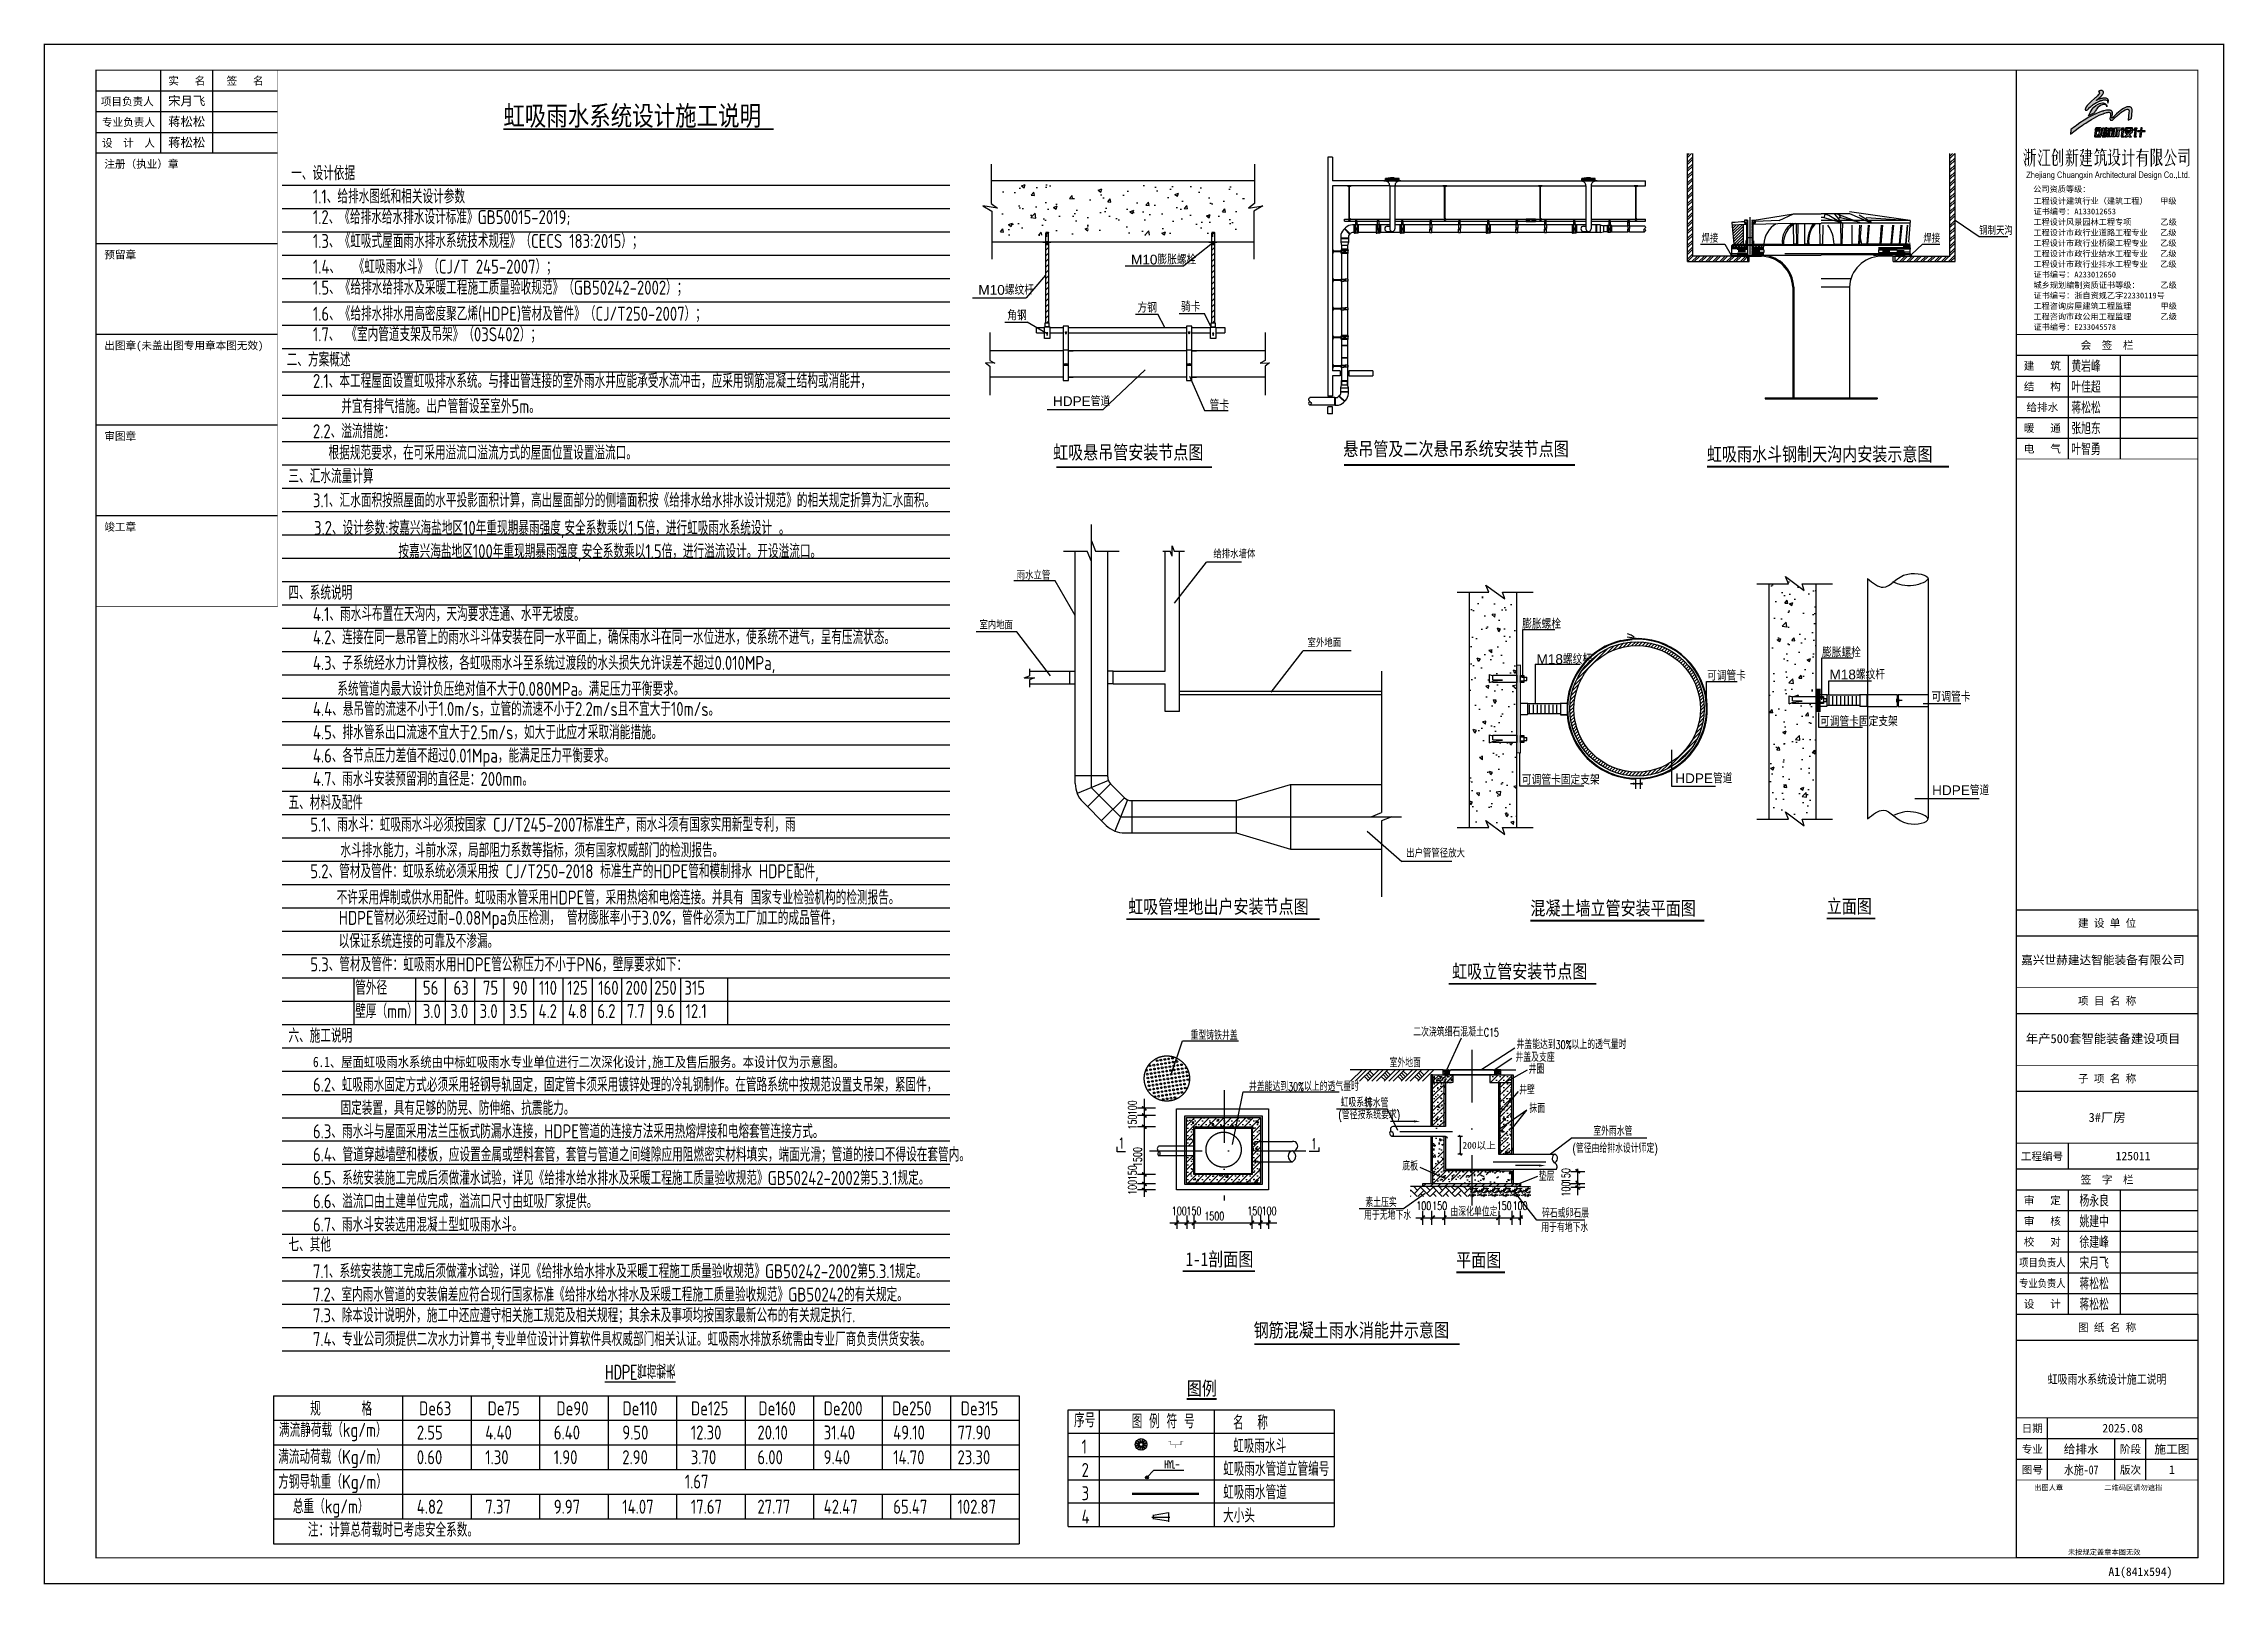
# Model space of a CAD drawing. Extents: x -452079 to 117456, y 3902 to 836955.
# Drawn here: x -328211 to -286136, y 177102 to 206827 of the extents above; entities that cross this region are included whole.
import ezdxf
from ezdxf.enums import TextEntityAlignment as Align

# ---------------------------------------------------------------- set-up
doc = ezdxf.new("R2010")
doc.units = 0
doc.header["$LTSCALE"] = 1000
doc.header["$MEASUREMENT"] = 0
for name, pattern in [('ACAD_ISO04W100', [30, 24, -3, 0, -3]), ('CONTINOUS', [0]), ('DASHDOT', [6.35, 3.175, -1.5875, 0, -1.5875]), ('DOTE_30', [0.726, 0.6, -0.06, 0.006, -0.06])]:
    doc.linetypes.add(name, pattern=pattern)
for name, color, linetype in [('0-cxFrame', 155, 'Continuous'), ('0-虹吸-雨水斗', 6, 'Continuous'), ('B1', 1, 'Continuous'), ('B2', 2, 'Continuous'), ('BZ_ZFSYMB', 3, 'Continuous'), ('gps-wang', 90, 'Continuous'), ('PUB_TITLE', 4, 'Continuous'), ('qianming', 155, 'Continuous'), ('RAIN-DRAI-MISC', 62, 'Continuous'), ('固定系统', 7, 'Continuous'), ('图号层', 4, 'Continuous'), ('图名层', 4, 'Continuous'), ('图层1', 5, 'Continuous'), ('文本', 4, 'Continuous'), ('斗体大样', 4, 'Continuous'), ('虹吸排水', 4, 'Continuous'), ('虹吸雨水', 4, 'Continuous'), ('虹吸雨水斗', 6, 'Continuous'), ('轴线', 9, 'ACAD_ISO04W100')]:
    doc.layers.add(name, color=color, linetype=linetype)
for name, color, linetype, lineweight in [('0-cxText', 131, 'Continuous', 25), ('Gps-ZF雨水', 4, 'DOTE_30', 60), ('雨水管道', 7, 'Continuous', 30)]:
    doc.layers.add(name, color=color, linetype=linetype, lineweight=lineweight)
doc.styles.add('-宋体', font='', dxfattribs={"width": 0.8})
doc.styles.add('_HZTXT', font='txt.shx', dxfattribs={"bigfont": 'hztxt.shx'})
doc.styles.add('_TCH_DIM', font='SIMPLEX', dxfattribs={"width": 0.75, "bigfont": '@1HZTXT'})
doc.styles.add('BZHZ', font='bzxw', dxfattribs={"width": 0.8, "bigfont": 'bzhz'})
doc.styles.add('cx_biaoti', font='')
doc.styles.add('cx_tuming', font='')
doc.styles.add('cx_tuqian1', font='')
doc.styles.add('FS1', font='romand1.shx', dxfattribs={"bigfont": 'hztxt4.shx'})
doc.styles.add('HZTXT', font='tssdeng.shx', dxfattribs={"width": 0.8, "bigfont": 'tssdchn.shx'})
doc.styles.add('图框宋体', font='', dxfattribs={"width": 0.75})
doc.styles.add('样式 1', font='')
doc.styles.add('黑体', font='', dxfattribs={"height": 12})
doc.styles.get('-宋体').set_extended_font_data('SimSun')
doc.styles.get('cx_biaoti').set_extended_font_data('SimSun')
doc.styles.get('cx_tuming').set_extended_font_data('SimHei')
doc.styles.get('cx_tuqian1').set_extended_font_data('SimSun')
doc.styles.get('图框宋体').set_extended_font_data('SimSun')
doc.styles.get('样式 1').set_extended_font_data('SimSun')
doc.styles.get('黑体').set_extended_font_data('SimHei')
pattern_1 = [(45, (-15383.74, -14258.84), (-220.948, 220.948), []), (45, (-15162.8, -14258.84), (-220.948, 220.948), [0, -312.4676])]
pattern_2 = [(50, (-15383.7, -14258.8), (1195.314, -104.576), [124.987, -1374.858]), (355, (-15383.7, -14258.8), (-231.23, 1253.523), [99.99, -1099.886]), (100.451, (-15284.1, -14267.6), (964.09, 1148.94), [106.223, -1168.45]), (46.184, (-15383.7, -13925.5), (1778.55, -275.84), [187.48, -2062.29]), (96.6356, (-15235.5, -13948.5), (1557.61, 1623.36), [159.33, -1752.67]), (351.184, (-15383.7, -13925.5), (1557.61, 1623.36), [149.98, -1649.83]), (21, (-15217.1, -14008.9), (994.745, -670.964), [124.987, -1374.858]), (326, (-15217.1, -14008.9), (405.483, 1208.457), [99.99, -1099.886]), (71.4514, (-15134.2, -14064.8), (1400.226, 537.496), [106.223, -1168.45]), (37.5, (-15383.74, -14258.84), (20.2643, 554.7656), [0, -1086.554, 0, -1116.551, 0, -1104.052]), (7.5, (-15383.74, -14258.84), (438.404, 657.285), [0, -636.601, 0, -1061.557, 0, -420.79]), (327.5, (-15755.37, -14258.84), (889.61, -37.5863), [0, -416.624, 0, -1299.865, 0, -1724.821]), (317.5, (-15922, -14258.84), (971.876, 166.823), [0, -541.61, 0, -863.244, 0, -1224.873])]
pattern_3 = [(45, (-300471.76, 195617.98), (-66.8388, 66.8388), []), (45, (-300427.205, 195617.98), (-66.8388, 66.8388), [])]

msp = doc.modelspace()

# ---------------------------------------------------------------- texts
at = {"layer": 'BZ_ZFSYMB', "color": 7, "style": '-宋体', "width": 0.8}
msp.add_text('虹吸雨水系统设计施工说明', height=379.7468, dxfattribs=at).set_placement((-319341.27, 205246.78))
at = {"layer": 'gps-wang'}
for s, height, style, width, p in [('一、设计依据', 270, 'HZTXT', 0.8, (-323433.29, 204192.6)), ('1.1、给排水图纸和相关设计参数', 270, 'HZTXT', 0.8, (-323015.09, 203742.87)), ('1.2、《给排水给水排水设计标准》GB50015-2019;', 270, 'HZTXT', 0.8, (-323015.09, 203344.57)), ('1.4、  《虹吸雨水斗》（CJ/T 245-2007）；', 270, 'HZTXT', 0.8, (-323015.09, 202390.44)), ('1.5、《给排水给排水及采暖工程施工质量验收规范》（GB50242-2002）；', 270, 'HZTXT', 0.8, (-323015.09, 201984.34)), ('1.6、《给排水排水用高密度聚乙烯(HDPE)管材及管件》（CJ/T250-2007）；', 270, 'HZTXT', 0.8, (-323015.09, 201480.9)), ('1.7、 《室内管道支架及吊架》（03S402）；', 270, 'HZTXT', 0.8, (-323015.09, 201083.52)), ('二、方案概述', 270, 'HZTXT', 0.8, (-323520.89, 200594.76)), ('2.1、本工程屋面设置虹吸排水系统。与排出管连接的室外雨水井应能承受水流冲击，应采用钢筋混凝土结构或消能井，', 270, 'HZTXT', 0.8, (-323015.09, 200183.3)), ('并宜有排气措施。出户管暂设至室外5m。', 270, 'HZTXT', 0.8, (-322467.89, 199695.3)), ('2.2、溢流措施：', 270, 'HZTXT', 0.8, (-323015.09, 199214.07)), ('根据规范要求，在可采用溢流口溢流方式的屋面位置设置溢流口。', 270, 'HZTXT', 0.8, (-322713.52, 198800.19)), ('三、汇水流量计算', 270, 'HZTXT', 0.8, (-323486.99, 198346.11)), ('3.1、汇水面积按照屋面的水平投影面积计算，高出屋面部分的侧墙面积按《给排水给水排水设计规范》的相关规定折算为汇水面积。', 270, 'HZTXT', 0.8, (-323015.09, 197881.08)), ('3.2、设计参数:按嘉兴海盐地区10年重现期暴雨强度,安全系数乘以1.5倍，进行虹吸雨水系统设计 。', 270, 'HZTXT', 0.8, (-322993.86, 197349.36)), (' 按嘉兴海盐地区100年重现期暴雨强度,安全系数乘以1.5倍，进行溢流设计。开设溢流口。', 270, 'HZTXT', 0.8, (-321496.98, 196899.63)), ('四、系统说明', 270, 'HZTXT', 0.8, (-323486.99, 196097.46)), ('4.1、雨水斗布置在天沟内，天沟要求连通、水平无坡度。', 270, 'HZTXT', 0.8, (-323015.09, 195686)), ('4.2、连接在同一悬吊管上的雨水斗斗体安装在同一水平面上，确保雨水斗在同一水位进水，使系统不进气，呈有压流状态。', 270, 'HZTXT', 0.8, (-323015.09, 195238.4)), ('4.3、子系统经水力计算校核，各虹吸雨水斗至系统过渡段的水头损失允许误差不超过0.010MPa, ', 270, 'HZTXT', 0.8, (-323015.09, 194743.95)), ('系统管道内最大设计负压绝对值不大于0.080MPa。满足压力平衡要求。', 270, 'HZTXT', 0.8, (-322544.09, 194242.79)), ('4.4、悬吊管的流速不小于1.0m/s，立管的流速不小于2.2m/s且不宜大于10m/s。', 270, 'HZTXT', 0.8, (-323015.09, 193855.64)), ('4.5、排水管系出口流速不宜大于2.5m/s，如大于此应才采取消能措施。', 270, 'HZTXT', 0.8, (-323015.09, 193405.91)), ('4.6、各节点压力差值不超过0.01Mpa，能满足压力平衡要求。', 270, 'HZTXT', 0.8, (-323015.09, 192956.18)), ('4.7、雨水斗安装预留洞的直径是：200mm。', 270, 'HZTXT', 0.8, (-323015.09, 192506.45)), ('五、材料及配件', 270, 'HZTXT', 0.8, (-323486.99, 192049.9)), ('5.1、雨水斗：虹吸雨水斗必须按国家 CJ/T245-2007标准生产，雨水斗须有国家实用新型专利，雨', 270, 'HZTXT', 0.8, (-323065.19, 191625.24)), ('5.2、管材及管件：虹吸系统必须采用按 CJ/T250-2018 标准生产的HDPE管和模制排水 HDPE配件,', 270, 'HZTXT', 0.8, (-323065.19, 190725.78)), ('水斗排水能力，斗前水深，局部阻力系数等指标，须有国家权威部门的检测报告。', 270, 'HZTXT', 0.8, (-322485.03, 191129.65)), ('不许采用焊制或供水用配件。虹吸雨水管采用HDPE管，采用热熔和电熔连接。并具有 国家专业检验机构的检测报告。', 270, 'HZTXT', 0.8, (-322557.29, 190218.14)), ('HDPE管材必须经过耐-0.08Mpa负压检测， 管材膨胀率小于3.0%%%，管件必须为工厂加工的成品管件，', 270, 'HZTXT', 0.8, (-322517.19, 189826.32)), ('以保证系统连接的可靠及不渗漏。', 270, 'HZTXT', 0.8, (-322517.19, 189376.59)), ('5.3、管材及管件：虹吸雨水用HDPE管公称压力不小于PN6，壁厚要求如下： ', 270, 'HZTXT', 0.8, (-323065.19, 188926.86)), ('管外径', 270, 'HZTXT', 0.8, (-322199.72, 188477.13)), ('56', 270, 'HZTXT', 0.8, (-320894.5, 188477.13)), ('63', 270, 'HZTXT', 0.8, (-320302.78, 188477.13)), ('75', 270, 'HZTXT', 0.8, (-319735.08, 188477.13)), ('90', 270, 'HZTXT', 0.8, (-319167.37, 188477.13)), ('110', 270, 'HZTXT', 0.8, (-318653.48, 188477.13)), ('125', 270, 'HZTXT', 0.8, (-318106.47, 188477.13)), ('160', 270, 'HZTXT', 0.8, (-317510.59, 188477.13)), ('200', 270, 'HZTXT', 0.8, (-316982.6, 188477.13)), ('250', 270, 'HZTXT', 0.8, (-316428.13, 188477.13)), ('315', 270, 'HZTXT', 0.8, (-315847.19, 188477.13)), ('壁厚（mm）', 270, 'HZTXT', 0.8, (-322199.72, 188027.4)), ('3.0', 270, 'HZTXT', 0.8, (-320894.5, 188027.4)), ('3.0', 270, 'HZTXT', 0.8, (-320365.98, 188027.4)), ('3.0', 270, 'HZTXT', 0.8, (-319798.27, 188027.4)), ('3.5', 270, 'HZTXT', 0.8, (-319230.57, 188027.4)), ('4.2', 270, 'HZTXT', 0.8, (-318662.87, 188027.4)), ('4.8', 270, 'HZTXT', 0.8, (-318095.16, 188027.4)), ('6.2', 270, 'HZTXT', 0.8, (-317527.46, 188027.4)), ('7.7', 270, 'HZTXT', 0.8, (-316959.75, 188027.4)), ('9.6', 270, 'HZTXT', 0.8, (-316392.05, 188027.4)), ('12.1', 270, 'HZTXT', 0.8, (-315824.35, 188027.4)), ('六、施工说明', 270, 'HZTXT', 0.8, (-323486.99, 187552.6)), ('6.2、虹吸雨水固定方式必须采用轻钢导轨固定，固定管卡须采用镀锌处理的冷轧钢制作。在管路系统中按规范设置支吊架，紧固件，', 270, 'HZTXT', 0.8, (-323015.09, 186606.81)), ('固定装置，具有足够的防晃、防伸缩、抗震能力。', 270, 'HZTXT', 0.8, (-322483.49, 186157.08)), ('6.3、雨水斗与屋面采用法兰压板式防漏水连接，HDPE管道的连接方法采用热熔焊接和电熔套管连接方式。', 270, 'HZTXT', 0.8, (-323015.09, 185707.35)), ('6.4、管道穿越墙壁和楼板，应设置金属或塑料套管，套管与管道之间缝隙应用阻燃密实材料填实，端面光滑；管道的接口不得设在套管内。', 270, 'HZTXT', 0.8, (-323015.09, 185259.75)), ('6.5、系统安装施工完成后须做灌水试验，详见《给排水给水排水及采暖工程施工质量验收规范》GB50242-2002第5.3.1规定。', 270, 'HZTXT', 0.8, (-323015.09, 184807.89)), ('6.6、溢流口由土建单位完成，溢流口尺寸由虹吸厂家提供。', 270, 'HZTXT', 0.8, (-323015.09, 184358.16)), ('6.7、雨水斗安装选用混凝土型虹吸雨水斗。', 270, 'HZTXT', 0.8, (-323015.09, 183908.43)), ('七、其他', 270, 'HZTXT', 0.8, (-323486.99, 183520.72)), ('7.1、系统安装施工完成后须做灌水试验，详见《给排水给水排水及采暖工程施工质量验收规范》GB50242-2002第5.3.1规定。', 270, 'HZTXT', 0.8, (-323015.09, 183008.97)), ('7.2、室内雨水管道的安装偏差应符合现行国家标准《给排水给水排水及采暖工程施工质量验收规范》GB50242的有关规定。', 270, 'HZTXT', 0.8, (-323015.09, 182559.24)), ('7.3、除本设计说明外，施工中还应遵守相关施工规范及相关规程；其余未及事项均按国家最新公布的有关规定执行.', 270, 'HZTXT', 0.8, (-323015.09, 182157.79)), ('7.4、专业公司须提供二次水力计算书,专业单位设计计算软件具权威部门相关认证。虹吸雨水排放系统需由专业厂商负责供货安装。', 270, 'HZTXT', 0.8, (-323015.09, 181699.44)), ('规      格', 270, 'HZTXT', 0.8, (-323069.76, 180357.63)), ('De63', 270, 'HZTXT', 0.8, (-320966.87, 180362.59)), ('De75', 270, 'HZTXT', 0.8, (-319645.04, 180362.59)), ('De90', 270, 'HZTXT', 0.8, (-318317.24, 180362.59)), ('De110', 270, 'HZTXT', 0.8, (-317043.14, 180362.59)), ('De125', 270, 'HZTXT', 0.8, (-315721.13, 180362.59)), ('De160', 270, 'HZTXT', 0.8, (-314419.49, 180362.59)), ('De200', 270, 'HZTXT', 0.8, (-313161.23, 180362.59)), ('De250', 270, 'HZTXT', 0.8, (-311839.41, 180362.59)), ('De315', 270, 'HZTXT', 0.8, (-310517.58, 180362.59)), ('满流静荷载（kg/m）', 270, 'HZTXT', 0.8, (-323670.94, 179946.22)), ('2.55', 270, 'HZTXT', 0.8, (-321011.51, 179896.72)), ('4.40', 270, 'HZTXT', 0.8, (-319689.69, 179896.72)), ('6.40', 270, 'HZTXT', 0.8, (-318367.86, 179896.72)), ('9.50', 270, 'HZTXT', 0.8, (-317046.04, 179896.72)), ('12.30', 270, 'HZTXT', 0.8, (-315724.22, 179896.72)), ('20.10', 270, 'HZTXT', 0.8, (-314439.8, 179896.72)), ('31.40', 270, 'HZTXT', 0.8, (-313160.51, 179896.72)), ('49.10', 270, 'HZTXT', 0.8, (-311819.46, 179896.72)), ('77.90', 270, 'HZTXT', 0.8, (-310579.56, 179896.72)), ('序号', 270, 'HZTXT', 0.8, (-308331.08, 180133.34)), ('图 例 符 号', 270, 'HZTXT', 0.8, (-307218.38, 180112.31)), ('名  称', 270, 'HZTXT', 0.8, (-305262.68, 180087.74)), ('满流动荷载（Kg/m）', 270, 'HZTXT', 0.8, (-323685.61, 179425.93)), ('0.60', 270, 'HZTXT', 0.8, (-321011.51, 179419.73)), ('1.30', 270, 'HZTXT', 0.8, (-319689.69, 179419.73)), ('1.90', 270, 'HZTXT', 0.8, (-318367.86, 179419.73)), ('2.90', 270, 'HZTXT', 0.8, (-317046.04, 179419.73)), ('3.70', 270, 'HZTXT', 0.8, (-315724.22, 179419.73)), ('6.00', 270, 'HZTXT', 0.8, (-314439.8, 179419.73)), ('9.40', 270, 'HZTXT', 0.8, (-313160.51, 179419.73)), ('14.70', 270, 'HZTXT', 0.8, (-311819.46, 179419.73)), ('23.30', 270, 'HZTXT', 0.8, (-310579.56, 179419.73)), ('1', 270, 'HZTXT', 0.8, (-308184.68, 179624.21)), ('虹吸雨水斗', 270, 'HZTXT', 0.8, (-305262.68, 179638.01)), ('方钢导轨重（Kg/m）', 270, 'HZTXT', 0.8, (-323685.61, 178945.38)), ('2', 270, 'HZTXT', 0.8, (-308184.68, 179174.48)), ('HYL-', 148.75, '_TCH_DIM', 0.458824, (-306584.38, 179342.21)), ('虹吸雨水管道立管编号', 270, 'HZTXT', 0.8, (-305455.28, 179194.01)), ('1.67', 270, 'HZTXT', 0.8, (-315840.28, 178951.21)), ('3', 270, 'HZTXT', 0.8, (-308184.68, 178725.84)), ('虹吸雨水管道', 270, 'HZTXT', 0.8, (-305455.28, 178744.28)), ('总重（kg/m）', 270, 'HZTXT', 0.8, (-323403.24, 178471.94)), ('4.82', 270, 'HZTXT', 0.8, (-321011.51, 178465.73)), ('7.37', 270, 'HZTXT', 0.8, (-319689.69, 178465.73)), ('9.97', 270, 'HZTXT', 0.8, (-318367.86, 178465.73)), ('14.07', 270, 'HZTXT', 0.8, (-317046.04, 178465.73)), ('17.67', 270, 'HZTXT', 0.8, (-315724.22, 178465.73)), ('27.77', 270, 'HZTXT', 0.8, (-314439.8, 178465.73)), ('42.47', 270, 'HZTXT', 0.8, (-313160.51, 178465.73)), ('65.47', 270, 'HZTXT', 0.8, (-311819.46, 178465.73)), ('102.87', 270, 'HZTXT', 0.8, (-310579.56, 178465.73)), ('4', 270, 'HZTXT', 0.8, (-308184.68, 178275.03)), ('大小头', 270, 'HZTXT', 0.8, (-305455.28, 178294.56)), ('注：计算总荷载时已考虑安全系数。', 270, 'HZTXT', 0.8, (-323112.49, 178019.22))]:
    msp.add_text(s, height=height, dxfattribs=dict(at, style=style, width=width)).set_placement(p)
at = {"layer": 'gps-wang', "color": 1, "width": 0.8}
for s, height, style, p in [('1.3、《虹吸式屋面雨水排水系统技术规程》（CECS 183:2015）；', 270, 'HZTXT', (-323015.09, 202883.8)), ('6.1、屋面虹吸雨水系统由中标虹吸雨水专业单位进行二次深化设计,施工及售后服务。本设计仅为示意图。', 200, '-宋体', (-323015.09, 187082.2))]:
    msp.add_text(s, height=height, dxfattribs=dict(at, style=style)).set_placement(p)
at = {"layer": 'gps-wang', "style": '_TCH_DIM', "width": 0.65}
msp.add_text('%%UHDPE管荷载表', height=270, dxfattribs=at).set_placement((-316700.26, 181062.17), align=Align.CENTER)
at = {"layer": 'PUB_TITLE', "color": 7, "style": '-宋体', "width": 0.8}
for s, height, p in [('虹吸悬吊管安装节点图', 265.823, (-308735.43, 198809.52)), ('悬吊管及二次悬吊系统安装节点图  ', 265.8228, (-303135.32, 198875.78)), ('虹吸雨水斗钢制天沟内安装示意图', 265.8228, (-296120.17, 198774.56)), ('虹吸管埋地出户安装节点图', 265.8228, (-307285.06, 190045.62)), ('混凝土墙立管安装平面图', 265.8228, (-299525.76, 190015.15)), ('立面图', 265.823, (-293807.84, 190053.17)), ('虹吸立管安装节点图', 265.823, (-301037.12, 188795.37)), ('1-1剖面图', 265.823, (-306175.86, 183243.16)), ('平面图', 265.823, (-300956.98, 183228.75)), ('钢筋混凝土雨水消能井示意图', 265.8228, (-304865.32, 181873.85)), ('图例', 265.823, (-306154.27, 180749.81))]:
    msp.add_text(s, height=height, dxfattribs=at).set_placement(p)
at = {"layer": '图号层', "color": 1, "style": '-宋体', "width": 0.8}
msp.add_text('水施-07', height=175, dxfattribs=at).set_placement((-288898.56, 179314.62), align=Align.MIDDLE)
at = {"layer": '图名层', "color": 6, "style": '-宋体', "width": 0.8}
msp.add_text('虹吸雨水系统设计施工说明', height=175, dxfattribs=at).set_placement((-288398.56, 181064.67), align=Align.MIDDLE)
at = {"layer": '文本', "color": 4, "style": '_HZTXT', "width": 0.8}
for s, p in [('钢制天沟', (-290866.01, 203140.04)), ('焊接', (-296225.33, 202989.53)), ('焊接', (-291943.24, 202989.94)), ('给排水墙体', (-305641.95, 196900.54)), ('雨水立管', (-309437.08, 196489.14)), ('室内地面', (-310156.49, 195532.49)), ('室外地面', (-303824.87, 195187.47)), ('出户管管径放大', (-301922.39, 191127.68))]:
    msp.add_text(s, height=150, dxfattribs=at).set_placement(p)
at = {"layer": '文本', "color": 4, "attachment_point": 1, "style": '_HZTXT'}
for s, insert, char_height, width in [('{\\fArial|b0|i0|c0|p32;M10}膨胀螺栓', (-307231.62, 202753.94), 187.6193, 2429.1312), ('{\\fArial|b0|i0|c0|p32;M10}螺纹杆', (-310176.1, 202169.25), 187.6193, 2429.1312), ('角钢', (-309619.03, 201678.49), 187.619, 2429.1312), ('方钢', (-307106.94, 201825.72), 187.619, 2429.1312), ('骑卡', (-306267.76, 201846.09), 187.619, 2429.1312), ('{\\fArial|b0|i0|c0|p32;HDPE}管道', (-308736.61, 200021.44), 187.6193, 2429.1312), ('管卡', (-305715.81, 199949.84), 187.619, 2429.1312), ('膨胀螺栓', (-299684.26, 195726.67), 187.619, 1589.3706), ('{\\fArial|b0|i0|c0|p32;M18}螺纹杆', (-299407.58, 195047.18), 187.6193, 1589.3706), ('膨胀螺栓', (-293898.9, 195177.18), 187.619, 1589.3706), ('可调管卡', (-296117.03, 194727.41), 187.619, 1589.3706), ('{\\fArial|b0|i0|c0|p32;M18}螺纹杆', (-293755.4, 194750.22), 187.6193, 1589.3706), ('可调管卡', (-291786.06, 194319.94), 187.619, 1589.3706), ('可调管卡固定支架', (-293937.71, 193844.88), 187.619, 1589.3706), ('可调管卡固定支架', (-299689.17, 192718.74), 187.619, 1589.3706), ('{\\fArial|b0|i0|c0|p32;HDPE}管道', (-296730.99, 192747.37), 187.6193, 1589.3706), ('{\\fArial|b0|i0|c0|p32;HDPE}管道', (-291775.12, 192516.6), 187.6193, 1589.3706)]:
    msp.add_mtext(s, dxfattribs=dict(at, insert=insert, char_height=char_height, width=width))

# ---------------------------------------------------------------- blocks, each defined once
blk = doc.blocks.new('w-zb-yjg')
at = {"color": 2}
for p, q in [((-1.1, 0), (0.1, 0)), ((0, 0.27), (-1, 0.11)), ((-1, 0.15), (-1, -0.15)), ((0, 0.31), (0, -0.31)), ((0, -0.27), (-1, -0.11))]:
    blk.add_line(p, q, dxfattribs=at)
blk = doc.blocks.new('“奔腾”虹吸雨水斗')
at = {"layer": '虹吸雨水斗', "lineweight": 25}
for p, q in [((946944, 86685), (947028, 86658)), ((947028, 86641), (946944, 86614)), ((947032, 86673), (946946, 86692)), ((946946, 86607), (947032, 86625)), ((946982, 86753), (947040, 86688)), ((947040, 86611), (946982, 86546)), ((947052, 86699), (946987, 86758)), ((946987, 86541), (947052, 86600)), ((947048, 86793), (947066, 86707)), ((947066, 86592), (947048, 86506)), ((947082, 86711), (947055, 86795)), ((947055, 86504), (947082, 86587)), ((947125, 86795), (947098, 86711)), ((947098, 86587), (947125, 86504)), ((947114, 86707), (947132, 86793)), ((947132, 86506), (947114, 86592)), ((947194, 86758), (947128, 86699)), ((947128, 86600), (947194, 86541)), ((947140, 86688), (947199, 86753)), ((947199, 86546), (947140, 86611)), ((947234, 86692), (947148, 86673)), ((947148, 86625), (947234, 86607)), ((947152, 86658), (947236, 86685)), ((947236, 86614), (947152, 86641))]:
    blk.add_line(p, q, dxfattribs=at)
for radius in [150, 47.6]:
    blk.add_circle((947090, 86649), radius, dxfattribs=at)
for centre, start, end in [((947025, 86649), 291.6382, 68.3675), ((947034, 86682), 261.6382, 38.3675), ((947034, 86617), 321.6382, 98.3675), ((947057, 86706), 231.6382, 8.3675), ((947057, 86593), 351.6382, 128.3675), ((947090, 86715), 201.6382, 338.3675), ((947090, 86584), 21.6382, 158.3675), ((947123, 86706), 171.6382, 308.3675), ((947123, 86593), 51.6382, 188.3675), ((947147, 86682), 141.6382, 278.3675), ((947147, 86617), 81.6382, 218.3675), ((947155, 86649), 111.6382, 248.3675)]:
    blk.add_arc(centre, 8.82, start, end, dxfattribs=at)
blk = doc.blocks.new('A$C08D17951')
h = blk.add_hatch()
h.set_pattern_fill('SACNCR', color=0, scale=131.22, style=0)
h.set_pattern_definition([(45, (-16984.67, -4128.2), (-220.948, 220.948), []), (45, (-16763.72, -4128.2), (-220.948, 220.948), [0, -312.4676])])
h.paths.add_polyline_path([(4184, 4992), (4634, 4992), (4634, 6155), (8142, 6155), (8142, 3273), (4634, 3273), (4634, 4416), (4184, 4416), (4184, 2765), (8656, 2765), (8656, 6707), (4184, 6707)])
h = blk.add_hatch()
h.set_pattern_fill('AR-CONC', color=0, scale=6.561, style=0)
h.set_pattern_definition([(50, (-16984.7, -4128.2), (1195.314, -104.576), [124.987, -1374.86]), (355, (-16984.7, -4128.2), (-231.23, 1253.52), [99.99, -1099.886]), (100.451, (-16885, -4136.9), (964.09, 1148.94), [106.223, -1168.45]), (46.184, (-16984.7, -3794.9), (1778.55, -275.84), [187.48, -2062.29]), (96.6356, (-16836.5, -3817.9), (1557.61, 1623.36), [159.33, -1752.67]), (351.184, (-16984.7, -3794.9), (1557.61, 1623.36), [149.98, -1649.83]), (21, (-16818, -3878.2), (994.745, -670.964), [124.987, -1374.86]), (326, (-16818, -3878.2), (405.483, 1208.457), [99.99, -1099.886]), (71.4514, (-16735.1, -3934.1), (1400.226, 537.496), [106.223, -1168.45]), (37.5, (-16984.67, -4128.2), (20.264, 554.7656), [0, -1086.554, 0, -1116.551, 0, -1104.052]), (7.5, (-16984.67, -4128.2), (438.404, 657.285), [0, -636.601, 0, -1061.557, 0, -420.79]), (327.5, (-17356.3, -4128.2), (889.61, -37.586), [0, -416.624, 0, -1299.865, 0, -1724.821]), (317.5, (-17522.94, -4128.2), (971.876, 166.823), [0, -541.61, 0, -863.244, 0, -1224.873])])
h.paths.add_polyline_path([(4634, 6155), (8142, 6155), (8142, 3273), (4634, 3273), (4634, 4416), (4184, 4416), (4184, 2765), (8656, 2765), (8656, 6707), (4184, 6707), (4184, 4992), (4634, 4992)])
at = {"color": 0}
for p, q in [((3600, 800), (3600, 402)), ((4203, 800), (4203, 402)), ((4642, 800), (4642, 402)), ((8134, 807), (8134, 410)), ((8652, 800), (8652, 402)), ((9131, 861), (9131, 406))]:
    blk.add_line(p, q, dxfattribs=at)
for points in [[(4184, 6707), (8656, 6707), (8656, 2765), (4184, 2765)], [(4684, 6082), (8105, 6082), (8105, 3312), (4684, 3312)]]:
    blk.add_lwpolyline(points, close=True, dxfattribs=at)
at = {"color": 0, "linetype": 'ByBlock'}
for centre in [(1790, 9563), (1827, 9330), (1987, 9834), (1987, 9834), (1987, 9834), (2024, 9600), (2024, 9600), (2060, 9367), (2060, 9367), (2220, 9871), (2220, 9871), (2220, 9871), (2257, 9637), (2257, 9637), (2294, 9404), (2294, 9404), (2331, 9171), (2331, 9171), (2416, 10141), (2416, 10141), (2416, 10141), (2453, 9908), (2453, 9908), (2453, 9908), (2490, 9674), (2490, 9674), (2527, 9441), (2527, 9441), (2527, 9441), (2564, 9208), (2564, 9208), (2564, 9208), (2649, 10178), (2686, 9944), (2686, 9944), (2686, 9944), (2686, 9944), (2723, 9711), (2723, 9711), (2723, 9711), (2760, 9478), (2797, 9245), (2883, 10215), (2920, 9981), (2920, 9981), (2957, 9748), (2994, 9515), (3031, 9282), (3116, 10252), (3153, 10018), (3153, 10018), (3190, 9785), (3227, 9552), (3264, 9319), (3349, 10289), (3386, 10055), (3386, 10055), (3423, 9822), (3460, 9589), (3497, 9355), (3620, 10092), (3620, 10092), (3657, 9859), (3693, 9626), (3730, 9392), (3730, 9392), (3767, 9159), (3767, 9159), (3890, 9896), (3890, 9896), (3927, 9663), (3927, 9663), (3964, 9429), (3964, 9429), (3964, 9429), (4001, 9196), (4001, 9196), (4160, 9700), (4197, 9466), (4197, 9466), (4234, 9233), (1864, 9097), (1901, 8864), (1938, 8630), (1975, 8397), (2097, 9134), (2097, 9134), (2134, 8900), (2134, 8900), (2171, 8667), (2171, 8667), (2208, 8434), (2208, 8434), (2245, 8201), (2245, 8201), (2245, 8201), (2282, 7967), (2282, 7967), (2282, 7967), (2368, 8937), (2368, 8937), (2368, 8937), (2405, 8704), (2405, 8704), (2405, 8704), (2442, 8471), (2442, 8471), (2442, 8471), (2478, 8238), (2478, 8238), (2478, 8238), (2515, 8004), (2515, 8004), (2515, 8004), (2601, 8974), (2601, 8974), (2601, 8974), (2638, 8741), (2638, 8741), (2638, 8741), (2675, 8508), (2675, 8508), (2675, 8508), (2712, 8275), (2712, 8275), (2712, 8275), (2712, 8275), (2749, 8041), (2749, 8041), (2834, 9011), (2871, 8778), (2908, 8545), (2945, 8311), (2982, 8078), (2982, 8078), (3019, 7845), (3068, 9048), (3104, 8815), (3141, 8582), (3178, 8348), (3215, 8115), (3215, 8115), (3252, 7882), (3301, 9085), (3338, 8852), (3375, 8619), (3412, 8385), (3449, 8152), (3449, 8152), (3486, 7919), (3534, 9122), (3571, 8889), (3571, 8889), (3608, 8656), (3608, 8656), (3645, 8422), (3645, 8422), (3682, 8189), (3682, 8189), (3804, 8926), (3804, 8926), (3841, 8693), (3841, 8693), (3878, 8459), (3878, 8459), (3915, 8226), (3915, 8226), (3915, 8226), (4038, 8963), (4038, 8963), (4075, 8730), (4075, 8730), (4112, 8496), (4112, 8496), (4271, 9000), (2786, 7808)]:
    blk.add_circle(centre, 51.6, dxfattribs=at)
at = {"layer": 'B1', "color": 1, "linetype": 'ACAD_ISO04W100', "ltscale": 20}
for p, q in [((8291, 5274), (10581, 5274)), ((0, 4654), (0, 4939)), ((514, 4654), (0, 4654)), ((2510, 4416), (4633, 4416)), ((4633, 4992), (2518, 4992)), ((8291, 4053), (10588, 4053)), ((12181, 4675), (11581, 4675)), ((12181, 4675), (12181, 4906))]:
    blk.add_line(p, q, dxfattribs=at)
for points in [[(3593, 7248), (9128, 7248), (9128, 2349), (3593, 2349)], [(4086, 6820), (8747, 6820), (8747, 2675), (4086, 2675)], [(4634, 6155), (8142, 6155), (8142, 3273), (4634, 3273)]]:
    blk.add_lwpolyline(points, close=True, dxfattribs=at)
for centre, radius in [((3007, 9069), 1364), ((6428, 4776), 1059)]:
    blk.add_circle(centre, radius, dxfattribs=at)
at = {"layer": 'B2'}
for p, q in [((3264, 9319), (3956, 11338)), ((3956, 11338), (7319, 11338)), ((6962, 5080), (7598, 8255)), ((7598, 8255), (13404, 8255)), ((2319, 7273), (1228, 7273)), ((2319, 6832), (1228, 6832)), ((1648, 1926), (1648, 7848)), ((2319, 6149), (1228, 6149)), ((2319, 3285), (1228, 3285)), ((2319, 2710), (1228, 2710)), ((2319, 2349), (1228, 2349)), ((3178, 363), (9639, 363)), ((3600, 800), (3600, 0)), ((4203, 800), (4203, 0)), ((4642, 800), (4642, 0)), ((8134, 800), (8134, 0)), ((8652, 800), (8652, 0)), ((9131, 800), (9131, 0))]:
    blk.add_line(p, q, dxfattribs=at)
at = {"layer": 'B2', "linetype": 'DASHDOT'}
for p, q in [((6465, 8373), (6465, 1721)), ((1968, 4709), (11389, 4709))]:
    blk.add_line(p, q, dxfattribs=at)
at = {"layer": 'B2', "const_width": 100}
for points in [[(1782, 7146), (1515, 7382)], [(1782, 6720), (1515, 6956)], [(1782, 6042), (1515, 6278)], [(1782, 3165), (1515, 3401)], [(1782, 2593), (1515, 2829)], [(1782, 2231), (1515, 2466)], [(3482, 230), (3718, 497)], [(4086, 230), (4321, 497)], [(4524, 230), (4760, 497)], [(8016, 230), (8252, 497)], [(8534, 230), (8769, 497)], [(9013, 230), (9249, 497)]]:
    blk.add_lwpolyline(points, dxfattribs=at)
at = {"layer": 'B2'}
for centre, radius, start, end in [((10611, 4992), 284, 264.19263, 95.9208), ((2604, 4837), 177, 118.93673, 238.23987), ((2665, 4551), 206, 138.60232, 221.07075), ((2459, 4551), 145, 290.45364, 69.21943), ((10644, 4382), 333, 100.80551, 260.32171), ((10395, 4379), 379, 300.60757, 60.51965)]:
    blk.add_arc(centre, radius, start, end, dxfattribs=at)
at = {"layer": 'B2', "color": 2, "style": 'FS1', "width": 0.7}
for s, height, p in [('重型铸铁井盖', 500, (4434, 11405)), ('井盖能达到30%以上的透气量时', 500, (7955, 8322)), ('1', 650, (69, 4847)), ('1', 650, (11683, 4814)), ('100', 500, (3305, 833)), ('150', 500, (4187, 833)), ('150', 500, (7858, 833)), ('100', 500, (8718, 833)), ('1500', 500, (5267, 523))]:
    blk.add_text(s, height=height, dxfattribs=at).set_placement(p)
for s, p in [('100', (1179, 6851)), ('150', (1179, 5991)), ('1500', (1489, 3734)), ('150', (1179, 2935)), ('100', (1179, 2053))]:
    blk.add_text(s, height=500, rotation=90, dxfattribs=at).set_placement(p)
blk = doc.blocks.new('A$C76E67EC0')
h = blk.add_hatch()
h.set_pattern_fill('SACNCR', color=0, scale=131.22, style=0)
h.set_pattern_definition(pattern_1)
h.paths.add_polyline_path([(5807, 9474), (5805, 9007), (6445, 9007), (7033, 9009), (7033, 9474), (6758, 9474), (6443, 9474)])
h = blk.add_hatch()
h.set_pattern_fill('AR-CONC', color=0, scale=6.561, style=0)
h.set_pattern_definition([(50, (-19350.1, -13517.5), (1195.314, -104.576), [124.987, -1374.858]), (355, (-19350.1, -13517.5), (-231.23, 1253.523), [99.99, -1099.886]), (100.451, (-19250.5, -13526.2), (964.09, 1148.94), [106.223, -1168.45]), (46.184, (-19350.1, -13184.2), (1778.55, -275.84), [187.48, -2062.29]), (96.6356, (-19201.9, -13207.2), (1557.61, 1623.36), [159.33, -1752.67]), (351.184, (-19350.1, -13184.2), (1557.61, 1623.36), [149.98, -1649.83]), (21, (-19183.5, -13267.5), (994.745, -670.964), [124.987, -1374.858]), (326, (-19183.5, -13267.5), (405.483, 1208.457), [99.99, -1099.886]), (71.4514, (-19100.6, -13323.4), (1400.226, 537.496), [106.223, -1168.45]), (37.5, (-19350.1, -13517.47), (20.2643, 554.7656), [0, -1086.554, 0, -1116.551, 0, -1104.052]), (7.5, (-19350.1, -13517.47), (438.404, 657.285), [0, -636.601, 0, -1061.557, 0, -420.79]), (327.5, (-19721.75, -13517.47), (889.61, -37.5863), [0, -416.624, 0, -1299.865, 0, -1724.821]), (317.5, (-19888.4, -13517.5), (971.876, 166.823), [0, -541.61, 0, -863.244, 0, -1224.873])])
edge = h.paths.add_edge_path()
edge.add_line((5893, 9750), (5893, 6103))
edge.add_line((5893, 6103), (5893, 5430))
edge.add_line((5808, 5430), (6762, 5430))
edge.add_line((6594, 6103), (6594, 5430))
edge.add_line((5893, 9748), (6594, 9748))
edge.add_line((6594, 9748), (6594, 6103))
h = blk.add_hatch()
h.set_pattern_fill('AR-CONC', color=0, scale=2.6244, style=0)
h.set_pattern_definition([(50, (3660.52, 3316.86), (478.125, -41.83), [49.995, -549.943]), (355, (3660.5, 3316.86), (-92.49, 501.41), [39.996, -439.954]), (100.451, (3700.37, 3313.37), (385.636, 459.576), [42.49, -467.38]), (46.184, (3660.5, 3450.2), (711.42, -110.336), [74.99, -824.915]), (96.636, (3719.8, 3441), (623.044, 649.344), [63.734, -701.07]), (351.184, (3660.5, 3450.2), (623.045, 649.34), [59.994, -659.93]), (21, (3727.2, 3416.85), (397.898, -268.386), [49.995, -549.943]), (326, (3727.2, 3416.85), (162.193, 483.383), [39.996, -439.954]), (71.4514, (3760.34, 3394.5), (560.09, 214.998), [42.49, -467.38]), (37.5, (3660.52, 3316.86), (8.1057, 221.9062), [0, -434.622, 0, -446.62, 0, -441.621]), (7.5, (3660.52, 3316.86), (175.3615, 262.914), [0, -254.64, 0, -424.623, 0, -168.316]), (327.5, (3511.87, 3316.86), (355.844, -15.0345), [0, -166.649, 0, -519.946, 0, -689.9285]), (317.5, (3445.2, 3316.86), (388.75, 66.729), [0, -216.644, 0, -345.298, 0, -489.949])])
h.paths.add_polyline_path([(7033, 9474), (6783, 9474), (5852, 9474), (5852, 9007), (6445, 9007), (7033, 9009)])
h = blk.add_hatch()
h.set_pattern_fill('SACNCR', color=0, scale=131.22, style=0)
h.set_pattern_definition(pattern_1)
h.paths.add_polyline_path([(10561, 9474), (10549, 9474), (9258, 9474), (9258, 9009), (9859, 9009), (9859, 9007), (10561, 9007)])
h = blk.add_hatch()
h.set_pattern_fill('SACNCR', color=0, scale=131.22, style=0)
h.set_pattern_definition(pattern_1)
h.paths.add_polyline_path([(6497, 9007), (5805, 9007), (5805, 6348), (6497, 6348)])
h = blk.add_hatch()
h.set_pattern_fill('SACNCR', color=0, scale=131.22, style=0)
h.set_pattern_definition(pattern_1)
edge = h.paths.add_edge_path()
edge.add_line((9859, 9009), (9859, 5362))
edge.add_line((9859, 5362), (9859, 4689))
edge.add_line((9774, 4689), (10728, 4689))
edge.add_line((10561, 5362), (10561, 4689))
edge.add_line((9859, 9007), (10561, 9007))
edge.add_line((10561, 9007), (10561, 5362))
h = blk.add_hatch()
h.set_pattern_fill('AR-CONC', color=0, scale=6.561, style=0)
h.set_pattern_definition(pattern_2)
edge = h.paths.add_edge_path()
edge.add_line((9859, 9009), (9859, 5362))
edge.add_line((9859, 5362), (9859, 4689))
edge.add_line((9774, 4689), (10728, 4689))
edge.add_line((10561, 5362), (10561, 4689))
edge.add_line((9859, 9007), (10561, 9007))
edge.add_line((10561, 9007), (10561, 5362))
h = blk.add_hatch()
h.set_pattern_fill('SACNCR', color=0, scale=131.22, style=0)
h.set_pattern_definition(pattern_1)
h.paths.add_polyline_path([(5206, 2925), (11112, 2925), (11112, 2733), (5206, 2733)])
edge = h.paths.add_edge_path()
edge.add_line((9859, 3687), (6497, 3687))
edge.add_line((6497, 3687), (6497, 5772))
edge.add_line((3399, 5772), (6582, 5772))
edge.add_line((5805, 3687), (5805, 5772))
edge.add_line((5805, 3687), (5805, 2925))
edge.add_line((10558, 3687), (10558, 2925))
edge.add_line((9859, 3687), (10550, 3687))
h = blk.add_hatch()
h.set_pattern_fill('AR-CONC', color=0, scale=6.561, style=0)
h.set_pattern_definition(pattern_2)
h.paths.add_polyline_path([(10558, 3687), (9859, 3687), (6497, 3687), (6497, 5772), (5805, 5772), (5805, 3687), (5805, 3687), (5805, 2925), (10558, 2925)])
h = blk.add_hatch()
h.set_pattern_fill('AR-SAND', color=0, scale=26.244, style=0)
h.set_pattern_definition([(37.5, (-15383.7, -14258.8), (-41.99, 1284.416), [0, -1013.228, 0, -1133.216, 0, -1083.22]), (7.5, (-15383.7, -14258.8), (1179.73, 1881.24), [0, -546.61, 0, -913.24, 0, -349.964]), (327.5, (-16203.7, -14258.8), (2075.88, 3.77), [0, -333.3, 0, -1199.876, 0, -1566.504]), (317.5, (-16203.7, -14258.8), (2003.88, 585.06), [0, -166.65, 0, -786.585, 0, -899.907])])
h.paths.add_polyline_path([(10558, 3687), (9859, 3687), (6497, 3687), (6497, 5772), (5805, 5772), (5805, 3687), (5805, 3687), (5805, 2925), (10558, 2925)])
h = blk.add_hatch()
h.set_pattern_fill('AR-HBONE', color=0, scale=2.6244, style=0)
h.set_pattern_definition([(45, (-15383.74, -14258.84), (4e-14, 377.0845), [799.917, -266.639]), (135, (-15195.2, -14070.3), (4e-14, 377.0845), [799.917, -266.639])])
h.paths.add_polyline_path([(8088, 2733), (5206, 2733), (4480, 2733), (4480, 2144), (8088, 2144)])
h = blk.add_hatch()
h.set_pattern_fill('GRAVEL', color=0, scale=26.244, style=0)
h.set_pattern_definition([(228.0128, (-14903.79, -13592.245), (-5332.78533, -5999.38577), [89.681, -8878.476]), (184.9697, (-14963.786, -13658.904), (7999.18414, 666.592896), [153.896, -15235.692]), (132.5104, (-15117.103, -13672.236), (6665.97115, -7332.58076), [108.514, -10742.903]), (267.2737, (-15377.076, -13838.886), (666.594706, 13331.94771), [140.144, -13874.258]), (292.8337, (-15383.742, -13978.87), (-3332.997462, 7999.175748), [137.4225, -13604.837]), (357.2737, (-15330.414, -14105.525), (-13331.94771, 666.594706), [140.144, -13874.258]), (37.6942, (-15190.43, -14112.19), (-8665.774275, -6665.970058), [185.3336, -18347.994]), (72.2553, (-15043.777, -13998.87), (4666.192534, 14665.151453), [174.974, -17322.431]), (121.4296, (-14990.45, -13832.22), (-5332.782174, 8665.758607), [140.619, -13921.261]), (175.2364, (-15063.775, -13712.23), (7332.56784, -666.59134), [160.538, -7866.35]), (222.3974, (-15223.759, -13698.9), (-7999.17144, -7332.56406), [207.6105, -20553.461]), (138.8141, (-14717.145, -13845.55), (-4666.18023, 3999.57945), [70.86, -7015.179]), (171.4692, (-14770.472, -13798.89), (8665.755572, -1333.19856), [134.811, -13346.281]), (225, (-14903.8, -13778.9), (-1e-13, -666.597), [94.271, -848.44]), (203.1986, (-14950.45, -13698.9), (3332.99924, 1333.20105), [50.767, -5025.883]), (291.8014, (-14997.12, -13718.9), (-666.59807, 1999.7941), [71.795, -3517.956]), (30.9638, (-14970.45, -13785.56), (1999.7907, 1333.19624), [116.607, -3770.292]), (161.5651, (-14870.46, -13725.56), (1333.1958, -666.5966), [84.319, -2023.649]), (16.3895, (-15383.742, -13718.898), (6665.97968, 1999.78864), [118.121, -11694.011]), (70.3462, (-15270.42, -13685.57), (-2666.38297, -7332.56323), [99.097, -9810.585]), (293.1986, (-14870.46, -13592.245), (-1333.20105, 3332.99924), [101.533, -4975.128]), (343.6105, (-14830.466, -13685.57), (-6665.97968, 1999.78864), [118.121, -11694.011]), (339.444, (-15383.74, -14132.19), (-3332.99214, 1333.19358), [113.908, -5581.495]), (294.7751, (-15277.087, -14172.184), (-3332.98023, 7332.570195), [95.442, -9448.785]), (66.8014, (-14863.8, -14258.84), (1333.20105, 3332.99924), [101.533, -4975.128]), (17.354, (-14823.8, -14165.52), (-8665.76927, -2666.38638), [111.742, -11062.476]), (69.444, (-15190.43, -14258.84), (-1333.19358, -3332.99214), [56.954, -5638.471]), (101.3099, (-14903.79, -14258.84), (-666.5943, 2666.38186), [33.99, -3365.006]), (165.9638, (-14910.46, -14225.51), (1999.7942, -666.59645), [137.423, -2611.029]), (186.009, (-15043.777, -14192.182), (6665.96617, 666.596043), [127.353, -12607.985]), (303.6901, (-14970.45, -13845.55), (-666.5978, 1333.1939), [96.138, -2307.315]), (353.1572, (-14917.124, -13925.543), (11332.163886, -1333.20117), [167.845, -16616.651]), (60.9454, (-14750.474, -13945.54), (-2666.3842, -4666.17208), [68.63, -6794.414]), (90, (-14717.14, -13885.55), (-666.598, 666.598), [39.996, -626.602]), (120.2564, (-15057.11, -14172.184), (2666.38475, -4666.18085), [92.606, -9168.053]), (48.0128, (-15103.77, -14092.193), (5332.78533, 5999.38577), [179.363, -8788.801]), (0, (-14983.8, -13958.9), (666.598, 666.598), [173.315, -493.282]), (325.3048, (-14810.47, -13958.873), (-6665.96445, 4666.183644), [105.399, -10434.431]), (254.0546, (-14723.81, -14018.87), (-666.5993, -2666.39675), [97.058, -4755.859]), (207.646, (-14750.474, -14112.19), (-12665.349951, -6665.980192), [158.027, -15644.7045]), (175.4261, (-14890.46, -14185.516), (-8665.770796, 666.594375), [167.182, -16550.989]), (175.4261, (-14890.46, -14185.516), (-8665.770796, 666.594375), [167.182, -16550.989])])
h.paths.add_polyline_path([(11696, 2733), (11112, 2733), (8088, 2733), (8088, 2144), (11696, 2144)])
at = {"color": 0}
for p, q in [((6758, 9781), (6443, 9474)), ((6810, 9781), (6758, 9474)), ((6810, 9474), (6810, 9781)), ((6810, 9781), (6810, 9474)), ((9546, 9781), (9546, 9474)), ((9546, 9781), (9598, 9474)), ((9598, 9781), (9913, 9474)), ((9913, 9781), (10821, 9781)), ((10549, 9474), (10659, 9474)), ((6582, 9007), (6582, 6348)), ((9774, 9007), (9774, 4689)), ((6582, 5772), (6582, 3788)), ((7329, 5776), (7605, 5776)), ((7400, 5834), (7534, 5719)), ((7470, 5776), (7470, 4690)), ((7608, 4690), (7332, 4690)), ((7403, 4748), (7537, 4633)), ((9774, 4689), (10728, 4689)), ((5206, 2733), (4480, 2733)), ((6582, 3788), (10660, 3788)), ((10660, 3788), (10660, 2925)), ((10660, 3138), (10660, 3687)), ((11112, 2733), (11696, 2733))]:
    blk.add_line(p, q, dxfattribs=at)
blk.add_lwpolyline([(9546, 9781), (9598, 9781), (9598, 9474), (6758, 9474), (6758, 9781), (6810, 9781)], dxfattribs=at)
for centre, radius, start, end in [((3398, 5961), 189, 130.52103, 270.39642), ((3425, 6182), 169, 98.88322, 243.46734), ((3301, 5887), 152, 310.44693, 71.13899), ((13335, 4416), 319, 121.26532, 232.03754), ((13054, 4432), 281, 287.42364, 65.87921), ((13052, 3921), 258, 329.07544, 70.44842)]:
    blk.add_arc(centre, radius, start, end, dxfattribs=at)
for p in [(6499, 9650), (6513, 9724), (6560, 9699), (6609, 9542), (6627, 9741), (6654, 9589), (6708, 9525), (6710, 9665), (6768, 9601), (6772, 9736), (6778, 9732), (6779, 9705), (6780, 9499), (6784, 9758), (6789, 9744), (6789, 9700), (6792, 9515), (6796, 9619), (9560, 9619), (9563, 9515), (9576, 9499), (9584, 9736), (9588, 9601), (9646, 9665), (9648, 9525), (9702, 9589), (9729, 9741), (9747, 9542), (9796, 9699), (9843, 9724), (9857, 9650)]:
    blk.add_point(p, dxfattribs=at)
at = {"layer": 'B1', "color": 1, "linetype": 'ACAD_ISO04W100', "ltscale": 20}
for p, q in [((5697, 9474), (5697, 6348)), ((5807, 9474), (5697, 9474)), ((6810, 9734), (6877, 9734)), ((6877, 9734), (6877, 9781)), ((7033, 9474), (7033, 9009)), ((9258, 9474), (9258, 9009)), ((9479, 9734), (9479, 9781)), ((9546, 9734), (9479, 9734)), ((9546, 9474), (9546, 9781)), ((10659, 9474), (10659, 4689)), ((7033, 9009), (6445, 9007)), ((9258, 9009), (9859, 9009)), ((6582, 6348), (3399, 6348)), ((3399, 5772), (6582, 5772)), ((5697, 5772), (5697, 2925)), ((9859, 5362), (9859, 4689)), ((10561, 5362), (10561, 4689)), ((10728, 4689), (13169, 4689)), ((5805, 3687), (5805, 2925)), ((9859, 3687), (10550, 3687)), ((10558, 3687), (10558, 2925)), ((10660, 3788), (13273, 3788))]:
    blk.add_line(p, q, dxfattribs=at)
for points in [[(5805, 9007), (5805, 9007), (5807, 9474), (7033, 9474)], [(6810, 9781), (6758, 9781), (6758, 9474), (9598, 9474), (9598, 9781), (9546, 9781)], [(9479, 9781), (6877, 9781)], [(6877, 9781), (9479, 9781)], [(9258, 9474), (10561, 9474), (10561, 9007), (10561, 9007)], [(5805, 6348), (5805, 9007), (6497, 9007)], [(6497, 6348), (6497, 9009)], [(9859, 9009), (9859, 5362)], [(9859, 9007), (10561, 9007), (10561, 5362)], [(5805, 3687), (5805, 5772)], [(9859, 3687), (6497, 3687), (6497, 5772)]]:
    blk.add_lwpolyline(points, dxfattribs=at)
for points in [[(6443, 9781), (6758, 9781), (6758, 9474), (6443, 9474)], [(9913, 9781), (9598, 9781), (9598, 9474), (9913, 9474)], [(5206, 2925), (11112, 2925), (11112, 2733), (5206, 2733)]]:
    blk.add_lwpolyline(points, close=True, dxfattribs=at)
for p in [(9567, 9744), (9567, 9700), (9572, 9758), (9577, 9705), (9578, 9732)]:
    blk.add_point(p, dxfattribs=at)
at = {"layer": 'B2'}
for p, q in [((7530, 11686), (6615, 9703)), ((8703, 9781), (10757, 11092)), ((6443, 9781), (840, 9781)), ((10582, 10454), (9508, 9744)), ((11508, 9755), (10177, 9014)), ((10961, 8462), (9861, 7155)), ((0, 7430), (3073, 7430)), ((3708, 6121), (3073, 7430)), ((4672, 6663), (3260, 6663)), ((11494, 7348), (9819, 6170)), ((10608, 6239), (11494, 7348)), ((14228, 5671), (12916, 4689)), ((14228, 5671), (18724, 5671)), ((5033, 3898), (6529, 3234)), ((12129, 3344), (10800, 2817)), ((14141, 3641), (14984, 3641)), ((14141, 2927), (14984, 2927)), ((14141, 2701), (14984, 2701)), ((14559, 2218), (14559, 3797)), ((1368, 1421), (4048, 1421)), ((4048, 1421), (5356, 2333)), ((12093, 715), (10658, 2516)), ((4787, 856), (11248, 856)), ((5204, 1275), (5204, 432)), ((5746, 1275), (5746, 432)), ((6522, 1275), (6522, 432)), ((9789, 1275), (9789, 432)), ((10580, 1275), (10580, 432)), ((11092, 1275), (11092, 432)), ((14979, 715), (12093, 715))]:
    blk.add_line(p, q, dxfattribs=at)
at = {"layer": 'B2', "linetype": 'DASHDOT'}
for p, q in [((8178, 10980), (8178, 1593)), ((7012, 6041), (2764, 6041)), ((9458, 4224), (14295, 4224))]:
    blk.add_line(p, q, dxfattribs=at)
at = {"layer": 'B2', "color": 2, "linetype": 'CONTINOUS', "ltscale": 5}
for p, q in [((862, 9093), (1568, 9799)), ((1133, 9093), (1839, 9799)), ((1404, 9093), (2110, 9799)), ((1697, 9377), (1923, 9150)), ((1801, 9481), (2028, 9255)), ((1874, 9091), (2581, 9798)), ((1906, 9586), (2133, 9360)), ((2011, 9691), (2238, 9465)), ((2145, 9091), (2852, 9798)), ((2416, 9091), (3122, 9798)), ((2710, 9377), (2937, 9150)), ((2815, 9481), (3042, 9255)), ((2888, 9091), (3594, 9798)), ((2920, 9586), (3147, 9360)), ((3025, 9691), (3251, 9465)), ((3159, 9091), (3865, 9798)), ((3429, 9091), (4136, 9798)), ((3724, 9377), (3950, 9150)), ((3828, 9481), (4055, 9255)), ((3901, 9091), (4608, 9798)), ((3933, 9586), (4160, 9360)), ((4038, 9691), (4265, 9465)), ((4172, 9091), (4879, 9798)), ((4443, 9091), (5149, 9798)), ((4737, 9377), (4964, 9150)), ((4842, 9481), (5069, 9255)), ((4915, 9091), (5621, 9798)), ((4947, 9586), (5174, 9360)), ((5052, 9691), (5278, 9465)), ((5186, 9091), (5892, 9798))]:
    blk.add_line(p, q, dxfattribs=at)
at = {"layer": 'B2', "const_width": 100}
for points in [[(14693, 3540), (14426, 3776)], [(14693, 2829), (14426, 3065)], [(14693, 2559), (14426, 2795)], [(5091, 723), (5327, 990)], [(5695, 723), (5930, 990)], [(6396, 723), (6632, 990)], [(9648, 723), (9883, 990)], [(10481, 723), (10717, 990)], [(10991, 723), (11226, 990)]]:
    blk.add_lwpolyline(points, dxfattribs=at)
at = {"layer": 'B2'}
blk.add_solid([(4672, 6729), (4672, 6597), (5066, 6663)], dxfattribs=at)
at = {"layer": '图层1', "color": 0, "linetype": 'ByBlock'}
blk.add_line((12223, 4003), (10811, 4003), dxfattribs=at)
blk.add_solid([(12223, 4069), (12223, 3937), (12617, 4003)], dxfattribs=at)
at = {"layer": 'B2', "color": 2, "style": 'FS1', "width": 0.7}
for s, p in [('二次浇筑细石混凝土C15', (4638, 11785)), ('井盖及支座', (10800, 10261)), ('井盖能达到30%以上的透气量时', (10860, 11031)), ('室外地面', (3208, 9929)), ('井圈', (11592, 9548)), ('虹吸系统', (256, 7534)), ('排水管', (1720, 7507)), ('井壁', (11022, 8294)), ('(管径按系统要求)', (123, 6802)), ('抹面', (11635, 7177)), ('(管径由给排水设计师定)', (14235, 4776)), ('室外雨水管', (15493, 5807)), ('底板', (3976, 3705)), ('垫层', (12205, 3083)), ('素土压实', (1752, 1507)), ('100', (4823, 1326)), ('150', (5781, 1326)), ('由深化单位定', (6876, 948)), ('150', (9670, 1326)), ('100', (10628, 1326)), ('碎石或卵石层', (12399, 864)), ('用于无地下水', (1676, 744)), ('用于有地下水', (12354, 0))]:
    blk.add_text(s, height=500, dxfattribs=at).set_placement(p)
for s, p in [('150', (14090, 2944)), ('100', (14090, 2130))]:
    blk.add_text(s, height=500, rotation=90, dxfattribs=at).set_placement(p)
at = {"layer": '图层1', "color": 0, "lineweight": 20, "style": '样式 1'}
blk.add_text('200以上', height=413.3, dxfattribs=at).set_placement((7608, 5012))
blk = doc.blocks.new('zjcx_lan_huiqian(Dragon)')
for p, q in [((-7000, -800), (0, -800)), ((-5000, -800), (-5000, -4800)), ((-3000, -800), (-3000, -4800)), ((-7000, -1600), (0, -1600)), ((-7000, -2400), (0, -2400)), ((-7000, -3200), (0, -3200)), ((-7000, -4000), (0, -4000))]:
    blk.add_line(p, q)
at = {"const_width": 30}
blk.add_lwpolyline([(-7000, 0), (0, 0)], dxfattribs=at)
blk.add_lwpolyline([(-7000, 0), (0, 0), (0, -4800), (-7000, -4800)], close=True, dxfattribs=at)
at = {"style": 'cx_biaoti'}
for s, p in [('会  签  栏', (-3500, -400)), ('建   筑', (-6000, -1200)), ('结   构', (-6000, -2000)), ('给排水', (-6000, -2800)), ('暖   通', (-6000, -3600)), ('电   气', (-6000, -4400))]:
    blk.add_text(s, height=300, dxfattribs=at).set_placement(p, align=Align.MIDDLE)
blk = doc.blocks.new('T-汇签(Dragon)')
at = {"layer": '0-cxFrame'}
blk.add_blockref('zjcx_lan_huiqian(Dragon)', (0, 0), dxfattribs=at)
at = {"layer": 'qianming', "style": 'BZHZ', "width": 0.8}
for s, p in [('黄岩峰', (-4314, -1200)), ('叶佳超', (-4314, -2000)), ('蒋松松', (-4314, -2800)), ('张旭东', (-4314, -3600)), ('叶智勇', (-4314, -4400))]:
    blk.add_text(s, height=450, dxfattribs=at).set_placement(p, align=Align.MIDDLE)
blk = doc.blocks.new('zjcx_logo(Dragon)')
h = blk.add_hatch(color=186)
h.dxf.hatch_style = 1
h.set_gradient(color1=(41, 22, 111), color2=(223, 33, 33), tint=1)
h.paths.add_polyline_path([(-1404, -619), (-1417, -787), (-1287, -689), (-1064, -520), (-959, -449), (-898, -408), (-824, -360), (-732, -300), (-599, -219), (-513, -170), (-403, -111), (-304, -62), (-225, -27), (-197, -14), (-154, 2), (-117, 16), (-91, 25), (-29, 43), (19, 53), (36, 55), (58, 56), (78, 54), (90, 53), (100, 49), (110, 44), (119, 36), (125, 28), (130, 18), (133, 7), (134, -3), (125, -83), (119, -131), (110, -192), (110, -205), (112, -214), (115, -223), (120, -231), (126, -238), (134, -244), (142, -249), (153, -252), (165, -253), (176, -253), (187, -250), (198, -246), (202, -243), (210, -238), (221, -231), (236, -220), (267, -190), (303, -155), (316, -143), (351, -110), (382, -81), (409, -57), (425, -43), (461, -12), (495, 15), (499, 19), (503, 23), (518, 34), (556, 63), (572, 76), (597, 92), (634, 116), (693, 149), (732, 164), (769, 173), (784, 174), (801, 173), (816, 167), (825, 161), (832, 154), (833, 153), (833, 153), (833, 153), (833, 152), (833, 152), (833, 152), (834, 152), (834, 152), (834, 152), (834, 152), (834, 152), (836, 149), (836, 148), (836, 148), (836, 148), (836, 148), (836, 148), (836, 148), (836, 148), (836, 148), (836, 148), (836, 148), (836, 148), (836, 148), (836, 148), (836, 148), (836, 148), (836, 148), (836, 148), (836, 148), (836, 148), (836, 148), (836, 148), (836, 148), (836, 148), (836, 148), (836, 148), (836, 148), (836, 148), (836, 148), (836, 148), (836, 148), (836, 148), (836, 148), (836, 148), (837, 146), (838, 145), (843, 135), (845, 125), (846, 115), (847, 97), (843, 51), (818, -247), (947, -187), (969, 117), (965, 165), (960, 186), (950, 206), (938, 224), (923, 239), (906, 252), (886, 262), (865, 268), (841, 272), (815, 272), (790, 270), (766, 264), (730, 252), (681, 230), (632, 204), (572, 164), (501, 111), (434, 55), (367, -6), (310, -62), (264, -108), (228, -146), (216, -158), (212, -162), (209, -164), (205, -166), (200, -168), (196, -168), (191, -168), (187, -167), (183, -165), (179, -162), (178, -160), (177, -157), (176, -155), (176, -152), (177, -147), (189, -90), (203, -18), (205, 16), (203, 49), (198, 66), (190, 83), (179, 97), (166, 110), (151, 120), (134, 127), (116, 131), (76, 136), (35, 137), (-5, 134), (-17, 132), (-18, 132), (-19, 132), (-20, 132), (-20, 132), (-20, 132), (-21, 132), (-79, 123), (-124, 113), (-142, 109), (-145, 108), (-146, 107), (-157, 105), (-175, 100), (-195, 94), (-288, 63), (-410, 12), (-556, -58), (-700, -135), (-882, -245), (-1049, -355), (-1175, -444), (-1234, -488), (-1299, -536), (-1360, -584), (-1398, -614)])
h.paths.add_polyline_path([(-712, -82), (-650, 50), (-573, 176), (-507, 252), (-431, 319), (-346, 375), (-294, 398), (-239, 412), (-183, 419), (-152, 418), (-120, 412), (-91, 400), (-64, 383), (-44, 364), (-29, 343), (-17, 319), (-9, 293), (-5, 267), (-14, 290), (-26, 311), (-43, 329), (-63, 344), (-81, 353), (-100, 358), (-120, 360), (-140, 359), (-188, 349), (-232, 330), (-297, 288), (-356, 237), (-404, 182), (-426, 154), (-449, 114), (-468, 80), (-489, 37)])
edge = h.paths.add_edge_path()
edge.add_line((-433, 632), (-455, 612))
edge.add_line((-455, 612), (-481, 589))
edge.add_line((-481, 589), (-598, 484))
edge.add_line((-598, 484), (-666, 424))
edge.add_line((-666, 424), (-728, 360))
edge.add_line((-728, 360), (-766, 320))
edge.add_line((-766, 320), (-807, 265))
edge.add_line((-807, 265), (-837, 203))
edge.add_line((-837, 203), (-840, 192))
edge.add_line((-840, 192), (-844, 172))
edge.add_line((-844, 172), (-844, 163))
edge.add_line((-844, 163), (-842, 155))
edge.add_line((-842, 155), (-838, 146))
edge.add_line((-838, 146), (-834, 141))
edge.add_line((-834, 141), (-828, 137))
edge.add_line((-828, 137), (-821, 134))
edge.add_line((-821, 134), (-814, 133))
edge.add_line((-814, 133), (-807, 133))
edge.add_line((-807, 133), (-800, 134))
edge.add_line((-800, 134), (-783, 142))
edge.add_line((-783, 142), (-768, 151))
edge.add_line((-768, 151), (-765, 153))
edge.add_line((-765, 153), (-763, 154))
edge.add_line((-763, 154), (-761, 156))
edge.add_line((-761, 156), (-756, 160))
edge.add_line((-756, 160), (-749, 166))
edge.add_line((-749, 166), (-747, 168))
edge.add_line((-747, 168), (-723, 190))
edge.add_line((-723, 190), (-674, 236))
edge.add_line((-674, 236), (-628, 278))
edge.add_line((-628, 278), (-598, 304))
edge.add_line((-598, 304), (-568, 326))
edge.add_line((-568, 326), (-534, 351))
edge.add_line((-534, 351), (-476, 390))
edge.add_line((-476, 390), (-408, 428))
edge.add_line((-408, 428), (-400, 433))
edge.add_line((-400, 433), (-346, 461))
edge.add_line((-346, 461), (-335, 466))
edge.add_line((-335, 466), (-290, 486))
edge.add_line((-290, 486), (-275, 492))
edge.add_line((-275, 492), (-259, 498))
edge.add_line((-259, 498), (-243, 504))
edge.add_line((-243, 504), (-210, 514))
edge.add_line((-210, 514), (-192, 519))
edge.add_line((-192, 519), (-168, 524))
edge.add_line((-168, 524), (-143, 530))
edge.add_line((-143, 530), (-100, 535))
edge.add_line((-100, 535), (-65, 533))
edge.add_line((-65, 533), (-30, 525))
edge.add_line((-30, 525), (-15, 517))
edge.add_line((-15, 517), (0, 506))
edge.add_line((0, 506), (12, 493))
edge.add_line((12, 493), (21, 477))
edge.add_line((21, 477), (27, 461))
edge.add_line((27, 461), (30, 442))
edge.add_line((30, 442), (29, 425))
edge.add_line((29, 425), (25, 407))
edge.add_line((25, 407), (32, 424))
edge.add_line((32, 424), (36, 434))
edge.add_line((36, 434), (42, 457))
edge.add_line((42, 457), (45, 468))
edge.add_line((45, 468), (49, 488))
edge.add_line((49, 488), (49, 507))
edge.add_line((49, 507), (46, 525))
edge.add_line((46, 525), (40, 543))
edge.add_line((40, 543), (31, 558))
edge.add_line((31, 558), (13, 575))
edge.add_line((13, 575), (-8, 588))
edge.add_line((-8, 588), (-31, 596))
edge.add_line((-31, 596), (-55, 600))
edge.add_line((-55, 600), (-96, 604))
edge.add_line((-96, 604), (-133, 602))
edge.add_line((-133, 602), (-160, 599))
edge.add_line((-160, 599), (-196, 593))
edge.add_line((-196, 593), (-237, 584))
edge.add_line((-237, 584), (-262, 576))
edge.add_line((-262, 576), (-288, 569))
edge.add_line((-288, 569), (-293, 567))
edge.add_line((-293, 567), (-299, 565))
edge.add_line((-299, 565), (-300, 564))
edge.add_line((-300, 564), (-301, 564))
edge.add_line((-301, 564), (-302, 564))
edge.add_line((-302, 564), (-303, 563))
edge.add_line((-303, 563), (-304, 563))
edge.add_line((-304, 563), (-305, 563))
edge.add_line((-305, 563), (-306, 562))
edge.add_line((-306, 562), (-307, 562))
edge.add_line((-307, 562), (-353, 545))
edge.add_line((-353, 545), (-407, 515))
edge.add_line((-407, 515), (-409, 514))
edge.add_line((-409, 514), (-408, 514))
edge.add_line((-408, 514), (-405, 517))
edge.add_line((-405, 517), (-402, 521))
edge.add_line((-402, 521), (-397, 525))
edge.add_line((-397, 525), (-392, 530))
edge.add_line((-392, 530), (-387, 535))
edge.add_line((-387, 535), (-381, 540))
edge.add_line((-381, 540), (-365, 553))
edge.add_line((-365, 553), (-347, 568))
edge.add_line((-347, 568), (-342, 572))
edge.add_line((-342, 572), (-330, 582))
edge.add_line((-330, 582), (-328, 585))
edge.add_line((-328, 585), (-324, 587))
edge.add_line((-324, 587), (-314, 597))
edge.add_line((-314, 597), (-279, 629))
edge.add_line((-279, 629), (-266, 641))
edge.add_line((-266, 641), (-254, 653))
edge.add_line((-254, 653), (-237, 669))
edge.add_line((-237, 669), (-216, 693))
edge.add_line((-216, 693), (-208, 702))
edge.add_line((-208, 702), (-204, 706))
edge.add_line((-204, 706), (-200, 711))
edge.add_line((-200, 711), (-191, 721))
edge.add_line((-191, 721), (-187, 727))
edge.add_line((-187, 727), (-184, 731))
edge.add_line((-184, 731), (-183, 733))
edge.add_line((-183, 733), (-178, 741))
edge.add_line((-178, 741), (-167, 755))
edge.add_line((-167, 755), (-153, 782))
edge.add_line((-153, 782), (-143, 812))
edge.add_line((-143, 812), (-143, 824))
edge.add_line((-143, 824), (-143, 826))
edge.add_line((-143, 826), (-145, 840))
edge.add_line((-145, 840), (-150, 853))
edge.add_line((-150, 853), (-158, 865))
edge.add_line((-158, 865), (-167, 876))
edge.add_line((-167, 876), (-178, 885))
edge.add_line((-178, 885), (-191, 891))
edge.add_line((-191, 891), (-213, 897))
edge.add_line((-213, 897), (-236, 899))
edge.add_line((-236, 899), (-259, 896))
edge.add_line((-259, 896), (-281, 889))
edge.add_line((-281, 889), (-300, 878))
edge.add_line((-300, 878), (-316, 864))
edge.add_line((-316, 864), (-331, 847))
edge.add_arc((-322, 816), 32.5, -21.48581, 105.47079, ccw=False)
edge.add_line((-292, 804), (-299, 785))
edge.add_line((-299, 785), (-315, 761))
edge.add_line((-315, 761), (-326, 745))
edge.add_line((-326, 745), (-342, 725))
edge.add_line((-342, 725), (-370, 695))
edge.add_line((-370, 695), (-393, 670))
edge.add_line((-393, 670), (-419, 645))
edge.add_line((-419, 645), (-433, 632))
h = blk.add_hatch(color=186)
h.dxf.hatch_style = 1
h.set_gradient(color1=(41, 22, 111), color2=(223, 33, 33), tint=1)
edge = h.paths.add_edge_path()
edge.add_line((-372, -565), (-315, -565))
edge.add_arc((-314, -577), 11.4, 18.89554, 94.3928, ccw=False)
edge.add_line((-303, -573), (-294, -620))
edge.add_line((-294, -620), (-290, -626))
edge.add_line((-290, -626), (-220, -626))
edge.add_arc((-224, -618), 9.49, 295.11011, 372.93383)
edge.add_line((-214, -615), (-222, -572))
edge.add_arc((-256, -574), 34.6, 4.17607, 68.3146)
edge.add_line((-244, -542), (-415, -542))
edge.add_arc((-399, -587), 47.9, 108.85314, 147.56181)
edge.add_line((-440, -562), (-469, -626))
edge.add_line((-469, -626), (-410, -626))
edge.add_line((-410, -626), (-387, -578))
edge.add_arc((-362, -592), 28.7, 111.26087, 151.54855, ccw=False)
edge = h.paths.add_edge_path()
edge.add_line((-470, -897), (-250, -897))
edge.add_line((-250, -897), (-248, -898))
edge.add_line((-248, -898), (-251, -883))
edge.add_line((-251, -883), (-413, -880))
edge.add_arc((-410, -866), 15, 169.35312, 256.08138, ccw=False)
edge.add_line((-424, -863), (-397, -657))
edge.add_line((-397, -657), (-389, -656))
edge.add_line((-389, -656), (-388, -655))
edge.add_line((-388, -655), (-313, -655))
edge.add_line((-313, -655), (-306, -658))
edge.add_arc((-311, -663), 7.51, -26.96741, 47.97447, ccw=False)
edge.add_line((-304, -667), (-321, -791))
edge.add_arc((-341, -791), 20.6, -81.28941, 0.26939, ccw=False)
edge.add_line((-338, -811), (-369, -813))
edge.add_line((-369, -813), (-376, -814))
edge.add_line((-376, -814), (-377, -827))
edge.add_arc((-361, -818), 18.3, 211.08496, 248.62588)
edge.add_line((-368, -835), (-292, -835))
edge.add_line((-292, -835), (-277, -832))
edge.add_arc((-290, -784), 50, 285.32037, 358.76459)
edge.add_line((-240, -785), (-221, -647))
edge.add_arc((-233, -648), 11.5, 3.51941, 31.54666)
edge.add_line((-223, -642), (-232, -640))
edge.add_line((-232, -640), (-449, -640))
edge.add_line((-449, -640), (-459, -643))
edge.add_line((-459, -643), (-488, -861))
edge.add_arc((-452, -866), 36.4, 172.51878, 238.5972)
edge = h.paths.add_edge_path()
edge.add_arc((-139, -559), 28, -5.27218, 20.95173, ccw=False)
edge.add_line((-112, -562), (-150, -847))
edge.add_line((-150, -847), (-160, -850))
edge.add_line((-160, -850), (-199, -850))
edge.add_arc((-196, -838), 12.1, 157.53823, 259.66789, ccw=False)
edge.add_line((-208, -833), (-169, -548))
edge.add_line((-169, -548), (-161, -545))
edge.add_line((-161, -545), (-119, -545))
edge.add_arc((-119, -552), 6.79, 24.25811, 86.73561, ccw=False)
edge = h.paths.add_edge_path()
edge.add_line((-194, -898), (-68, -898))
edge.add_line((-68, -898), (-62, -895))
edge.add_arc((-109, -838), 73.5, 309.69803, 351.80871)
edge.add_line((-36, -849), (4, -545))
edge.add_arc((-1, -544), 4.63, 347.67082, 409.41767)
edge.add_arc((-9, -558), 20.6, 56.68372, 79.18321)
edge.add_line((-5, -538), (-52, -538))
edge.add_arc((-51, -554), 16.4, 91.33263, 127.03986)
edge.add_arc((-58, -544), 4.85, 133.80873, 168.49542)
edge.add_line((-63, -543), (-103, -854))
edge.add_arc((-129, -854), 25.6, 303.0211, 359.8084, ccw=False)
edge.add_line((-115, -875), (-128, -879))
edge.add_line((-128, -879), (-193, -880))
edge.add_arc((-180, -890), 16.3, 142.79141, 207.15487)
edge = h.paths.add_edge_path()
edge.add_line((123, -557), (128, -541))
edge.add_line((128, -541), (137, -538))
edge.add_line((137, -538), (187, -538))
edge.add_arc((183, -552), 14.7, -28.0414, 74.43788, ccw=False)
edge.add_line((196, -559), (269, -562))
edge.add_arc((254, -570), 17.2, -7.1686, 26.38917, ccw=False)
edge.add_line((271, -572), (268, -579))
edge.add_line((268, -579), (266, -581))
edge.add_line((266, -581), (256, -581))
edge.add_line((256, -581), (254, -580))
edge.add_line((254, -580), (112, -581))
edge.add_line((112, -581), (110, -580))
edge.add_line((110, -580), (53, -580))
edge.add_line((53, -580), (52, -581))
edge.add_line((52, -581), (44, -581))
edge.add_line((44, -581), (43, -575))
edge.add_line((43, -575), (45, -563))
edge.add_line((45, -563), (115, -559))
edge.add_line((115, -559), (123, -557))
edge = h.paths.add_edge_path()
edge.add_arc((58, -751), 5.69, 2.93572, 38.52856, ccw=False)
edge.add_line((64, -751), (38, -896))
edge.add_line((38, -896), (38, -898))
edge.add_line((38, -898), (1, -898))
edge.add_line((1, -898), (-5, -898))
edge.add_arc((-50, -872), 51.3, 330.03006, 356.64264)
edge.add_line((2, -875), (25, -747))
edge.add_line((25, -747), (31, -745))
edge.add_line((31, -745), (58, -745))
edge.add_arc((53, -760), 15.8, 50.02603, 70.05817, ccw=False)
edge = h.paths.add_edge_path()
edge.add_line((55, -592), (62, -592))
edge.add_line((62, -592), (64, -593))
edge.add_line((64, -593), (101, -593))
edge.add_line((101, -593), (103, -592))
edge.add_line((103, -592), (110, -592))
edge.add_line((110, -592), (111, -598))
edge.add_line((111, -598), (113, -625))
edge.add_line((113, -625), (115, -638))
edge.add_line((115, -638), (176, -638))
edge.add_line((176, -638), (191, -592))
edge.add_line((191, -592), (200, -592))
edge.add_line((200, -592), (202, -593))
edge.add_line((202, -593), (248, -593))
edge.add_line((248, -593), (250, -592))
edge.add_line((250, -592), (255, -592))
edge.add_line((255, -592), (255, -595))
edge.add_line((255, -595), (246, -624))
edge.add_arc((256, -631), 11.5, 145.89681, 210.54086)
edge.add_arc((241, -691), 54.6, 66.73558, 84.76006, ccw=False)
edge.add_line((262, -641), (265, -647))
edge.add_arc((256, -649), 9.23, -85.53143, 13.00027, ccw=False)
edge.add_line((257, -658), (190, -660))
edge.add_line((190, -660), (186, -661))
edge.add_line((186, -661), (179, -697))
edge.add_arc((185, -696), 5.99, 186.91758, 264.62619)
edge.add_line((185, -702), (247, -703))
edge.add_arc((244, -714), 10.7, -46.02948, 74.10965, ccw=False)
edge.add_line((251, -721), (176, -724))
edge.add_line((176, -724), (159, -856))
edge.add_arc((103, -853), 56.4, 306.87915, 356.89777, ccw=False)
edge.add_line((137, -898), (56, -898))
edge.add_line((56, -898), (62, -878))
edge.add_line((62, -878), (64, -875))
edge.add_line((64, -875), (68, -873))
edge.add_line((68, -873), (77, -871))
edge.add_arc((78, -862), 9.14, 264.56776, 365.34397)
edge.add_line((87, -862), (104, -737))
edge.add_arc((94, -733), 10.7, 338.74451, 444.00887)
edge.add_line((96, -723), (25, -721))
edge.add_arc((34, -713), 12.2, 144.53162, 222.72258, ccw=False)
edge.add_arc((31, -714), 11.1, 84.06289, 130.83249, ccw=False)
edge.add_line((32, -703), (101, -702))
edge.add_line((101, -702), (107, -700))
edge.add_line((107, -700), (108, -700))
edge.add_line((108, -700), (113, -668))
edge.add_arc((107, -667), 7.02, 352.00278, 443.61958)
edge.add_line((107, -660), (37, -658))
edge.add_line((37, -658), (31, -656))
edge.add_arc((38, -649), 10.4, 80.08641, 222.41124, ccw=False)
edge.add_line((40, -639), (53, -638))
edge.add_line((53, -638), (53, -593))
edge.add_line((53, -593), (55, -593))
edge.add_line((55, -593), (55, -592))
edge = h.paths.add_edge_path()
edge.add_arc((228, -755), 10.9, -17.78151, 70.61556, ccw=False)
edge.add_line((239, -758), (228, -882))
edge.add_arc((273, -888), 45.2, 172.96333, 192.65476)
edge.add_line((229, -898), (178, -898))
edge.add_arc((127, -876), 54.9, 336.98391, 358.70886)
edge.add_line((182, -877), (194, -749))
edge.add_line((194, -749), (194, -747))
edge.add_line((194, -747), (200, -745))
edge.add_line((200, -745), (232, -745))
edge = h.paths.add_edge_path()
edge.add_line((503, -561), (496, -562))
edge.add_line((496, -562), (368, -564))
edge.add_arc((370, -571), 7.29, 105.68479, 178.6651)
edge.add_line((363, -571), (358, -616))
edge.add_line((358, -616), (358, -620))
edge.add_arc((361, -620), 2.85, 189.50087, 274.16637)
edge.add_line((361, -622), (490, -624))
edge.add_line((490, -624), (495, -626))
edge.add_arc((483, -634), 14.3, -39.41692, 35.58773, ccw=False)
edge.add_line((494, -643), (469, -648))
edge.add_line((469, -648), (434, -898))
edge.add_line((434, -898), (377, -898))
edge.add_arc((381, -894), 4.94, 183.46145, 225.75062, ccw=False)
edge.add_line((376, -894), (407, -653))
edge.add_arc((399, -653), 7.96, 2.1679, 44.2283)
edge.add_line((405, -648), (403, -646))
edge.add_line((403, -646), (358, -646))
edge.add_arc((362, -656), 11.3, 112.7163, 146.72014)
edge.add_line((353, -650), (320, -863))
edge.add_arc((237, -848), 84.4, 323.85528, 349.57772, ccw=False)
edge.add_line((305, -898), (239, -898))
edge.add_line((239, -898), (245, -877))
edge.add_line((245, -877), (246, -874))
edge.add_arc((256, -885), 15, 97.81362, 133.86818, ccw=False)
edge.add_line((254, -870), (300, -546))
edge.add_arc((309, -554), 12.1, 90.94326, 137.95811, ccw=False)
edge.add_line((309, -542), (497, -542))
edge.add_arc((495, -553), 11.3, -43.69979, 78.83388, ccw=False)
edge = h.paths.add_edge_path()
edge.add_line((649, -544), (651, -578))
edge.add_arc((640, -580), 11.7, -74.28193, 11.70387, ccw=False)
edge.add_line((643, -592), (580, -591))
edge.add_arc((581, -581), 10.1, 232.28685, 262.06195, ccw=False)
edge.add_arc((578, -585), 5.08, 189.86821, 228.06029, ccw=False)
edge.add_line((573, -586), (570, -554))
edge.add_arc((591, -554), 20.3, 128.18902, 179.8773, ccw=False)
edge.add_line((578, -538), (642, -538))
edge.add_arc((641, -547), 9.1, 19.52522, 83.24008, ccw=False)
edge = h.paths.add_edge_path()
edge.add_line((534, -628), (565, -630))
edge.add_arc((561, -639), 9.9, 14.99273, 68.78885, ccw=False)
edge.add_line((571, -637), (541, -863))
edge.add_line((541, -863), (541, -886))
edge.add_line((541, -886), (550, -898))
edge.add_line((550, -898), (641, -898))
edge.add_line((641, -898), (641, -884))
edge.add_arc((634, -883), 7.15, 350.15546, 442.57553)
edge.add_line((635, -876), (610, -875))
edge.add_line((610, -875), (608, -868))
edge.add_line((608, -868), (641, -623))
edge.add_arc((631, -618), 10.8, 331.57994, 426.36661)
edge.add_line((635, -608), (535, -608))
edge.add_line((535, -608), (526, -614))
edge.add_arc((536, -618), 10.6, 159.68796, 260.66864)
edge = h.paths.add_edge_path()
edge.add_arc((693, -601), 15.8, -85.86686, 11.69545, ccw=False)
edge.add_arc((695, -623), 6.69, 101.3793, 192.92077)
edge.add_arc((615, -625), 73.2, -11.18403, 0.554, ccw=False)
edge.add_arc((698, -637), 10.9, 194.31907, 249.68762)
edge.add_line((694, -647), (728, -647))
edge.add_arc((725, -603), 44.5, 273.23858, 353.69691)
edge.add_line((770, -607), (772, -587))
edge.add_line((772, -587), (776, -566))
edge.add_line((776, -566), (908, -566))
edge.add_line((908, -566), (910, -574))
edge.add_line((910, -574), (905, -620))
edge.add_arc((959, -606), 55.9, 194.85061, 207.61208)
edge.add_line((910, -632), (912, -635))
edge.add_arc((954, -581), 68.1, 232.01246, 255.28682)
edge.add_line((937, -647), (979, -647))
edge.add_arc((978, -635), 12.3, 273.58089, 308.49109)
edge.add_arc((965, -631), 25.2, 327.87798, 381.88684)
edge.add_arc((973, -630), 17.2, 28.11813, 70.13193)
edge.add_arc((1049, -599), 71.8, 164.51198, 191.90234, ccw=False)
edge.add_line((980, -580), (983, -557))
edge.add_line((983, -557), (982, -550))
edge.add_line((982, -550), (979, -544))
edge.add_line((979, -544), (721, -544))
edge.add_arc((725, -554), 10.6, 109.95804, 166.92412)
edge.add_line((714, -551), (708, -598))
edge = h.paths.add_edge_path()
edge.add_line((1146, -544), (1148, -578))
edge.add_arc((1137, -581), 11.7, -74.28193, 11.70387, ccw=False)
edge.add_line((1140, -592), (1077, -591))
edge.add_arc((1078, -581), 10.1, 232.28685, 262.06195, ccw=False)
edge.add_arc((1075, -585), 5.08, 189.86821, 228.06029, ccw=False)
edge.add_line((1070, -586), (1067, -554))
edge.add_arc((1088, -554), 20.3, 128.18902, 179.8773, ccw=False)
edge.add_line((1075, -538), (1139, -538))
edge.add_arc((1137, -547), 9.1, 19.52522, 83.24008, ccw=False)
edge = h.paths.add_edge_path()
edge.add_line((1031, -629), (1062, -630))
edge.add_arc((1058, -640), 9.9, 14.99273, 68.78885, ccw=False)
edge.add_line((1068, -637), (1038, -863))
edge.add_line((1038, -863), (1038, -886))
edge.add_line((1038, -886), (1047, -898))
edge.add_line((1047, -898), (1138, -898))
edge.add_line((1138, -898), (1138, -885))
edge.add_arc((1131, -883), 7.15, 350.15546, 442.57553)
edge.add_line((1132, -876), (1107, -876))
edge.add_line((1107, -876), (1105, -868))
edge.add_line((1105, -868), (1137, -624))
edge.add_arc((1128, -618), 10.8, 331.57994, 426.36661)
edge.add_line((1132, -609), (1032, -609))
edge.add_line((1032, -609), (1023, -615))
edge.add_arc((1033, -618), 10.6, 159.68796, 260.66864)
edge = h.paths.add_edge_path()
edge.add_line((1181, -682), (1274, -684))
edge.add_arc((1268, -691), 9.1, 10.6545, 49.67894, ccw=False)
edge.add_line((1277, -689), (1250, -895))
edge.add_line((1250, -895), (1252, -896))
edge.add_line((1252, -896), (1252, -898))
edge.add_line((1252, -898), (1312, -898))
edge.add_line((1312, -898), (1313, -892))
edge.add_line((1313, -892), (1340, -689))
edge.add_line((1340, -689), (1341, -685))
edge.add_line((1341, -685), (1464, -684))
edge.add_arc((1447, -671), 21.2, 322.14414, 390.61106)
edge.add_line((1465, -661), (1352, -661))
edge.add_line((1352, -661), (1343, -655))
edge.add_line((1343, -655), (1358, -550))
edge.add_arc((1349, -548), 8.68, 346.76013, 438.30399)
edge.add_line((1351, -539), (1304, -539))
edge.add_arc((1305, -546), 6.98, 97.51297, 154.6127)
edge.add_line((1299, -543), (1285, -647))
edge.add_arc((1270, -645), 14.6, 274.64509, 354.62105, ccw=False)
edge.add_line((1271, -660), (1180, -661))
edge.add_arc((1182, -672), 10.8, 104.43576, 265.29365)
edge = h.paths.add_edge_path()
edge.add_arc((875, -684), 106, 357.44715, 369.99523)
edge.add_arc((973, -667), 6.36, 14.46934, 89.99572)
edge.add_line((973, -661), (694, -661))
edge.add_line((694, -661), (687, -663))
edge.add_line((687, -663), (685, -667))
edge.add_line((685, -667), (686, -680))
edge.add_line((686, -680), (902, -680))
edge.add_arc((903, -683), 3.29, 32.90594, 94.76591, ccw=False)
edge.add_line((905, -682), (893, -694))
edge.add_line((893, -694), (825, -750))
edge.add_line((825, -750), (816, -758))
edge.add_line((816, -758), (808, -752))
edge.add_line((808, -752), (767, -711))
edge.add_line((767, -711), (760, -710))
edge.add_line((760, -710), (695, -708))
edge.add_line((695, -708), (690, -708))
edge.add_line((690, -708), (683, -709))
edge.add_line((683, -709), (768, -795))
edge.add_arc((765, -801), 7, -76.02363, 62.4248, ccw=False)
edge.add_line((766, -808), (666, -898))
edge.add_line((666, -898), (752, -897))
edge.add_line((752, -897), (809, -847))
edge.add_line((809, -847), (847, -887))
edge.add_arc((820, -919), 41.8, 31.51695, 49.64377, ccw=False)
edge.add_line((856, -897), (941, -898))
edge.add_line((941, -898), (854, -803))
edge.add_line((854, -803), (971, -707))
edge.add_line((971, -707), (980, -689))
edge = h.paths.add_edge_path(flags=17)
edge.add_line((816, -757), (817, -757))
edge.add_arc((947, -683), 33.5, 314.94454, 350.31038)
blk.add_line((816, -757), (817, -757))
for points in [[(-433, 632), (-455, 612), (-481, 589), (-598, 484), (-666, 424), (-728, 360), (-766, 320), (-807, 265), (-837, 203), (-840, 192), (-844, 172), (-844, 163), (-842, 155), (-838, 146), (-834, 141), (-828, 137), (-821, 134), (-814, 133), (-807, 133), (-800, 134), (-783, 142), (-768, 151), (-765, 153), (-763, 154), (-761, 156), (-756, 160), (-749, 166), (-747, 168), (-723, 190), (-674, 236), (-628, 278), (-598, 304), (-568, 326), (-534, 351), (-476, 390), (-408, 428), (-400, 433), (-346, 461), (-335, 466), (-290, 486), (-275, 492), (-259, 498), (-243, 504), (-210, 514), (-192, 519), (-168, 524), (-143, 530), (-100, 535), (-65, 533), (-30, 525), (-15, 517), (0, 506), (12, 493), (21, 477), (27, 461), (30, 442), (29, 425), (25, 407), (32, 424), (36, 434), (42, 457), (45, 468), (49, 488), (49, 507), (46, 525), (40, 543), (31, 558), (13, 575), (-8, 588), (-31, 596), (-55, 600), (-96, 604), (-133, 602), (-160, 599), (-196, 593), (-237, 584), (-262, 576), (-288, 569), (-293, 567), (-299, 565), (-300, 564), (-301, 564), (-302, 564), (-303, 563), (-304, 563), (-305, 563), (-306, 562), (-307, 562), (-353, 545), (-407, 515), (-409, 514), (-408, 514), (-405, 517), (-402, 521), (-397, 525), (-392, 530), (-387, 535), (-381, 540), (-365, 553), (-347, 568), (-342, 572), (-330, 582), (-328, 585), (-324, 587), (-314, 597), (-279, 629), (-266, 641), (-254, 653), (-237, 669), (-216, 693), (-208, 702), (-204, 706), (-200, 711), (-191, 721), (-187, 727), (-184, 731), (-183, 733), (-178, 741), (-167, 755), (-153, 782), (-143, 812), (-143, 824), (-143, 826), (-145, 840), (-150, 853), (-158, 865), (-167, 876), (-178, 885), (-191, 891), (-213, 897), (-236, 899), (-259, 896), (-281, 889), (-300, 878), (-316, 864), (-331, 847)], [(-433, 632), (-455, 612), (-481, 589), (-598, 484), (-666, 424), (-728, 360), (-766, 320), (-807, 265), (-837, 203), (-840, 192), (-844, 172), (-844, 163), (-842, 155), (-838, 146), (-834, 141), (-828, 137), (-821, 134), (-814, 133), (-807, 133), (-800, 134), (-783, 142), (-768, 151), (-765, 153), (-763, 154), (-761, 156), (-756, 160), (-749, 166), (-747, 168), (-723, 190), (-674, 236), (-628, 278), (-598, 304), (-568, 326), (-534, 351), (-476, 390), (-408, 428), (-400, 433), (-346, 461), (-335, 466), (-290, 486), (-275, 492), (-259, 498), (-243, 504), (-210, 514), (-192, 519), (-168, 524), (-143, 530), (-100, 535), (-65, 533), (-30, 525), (-15, 517), (0, 506), (12, 493), (21, 477), (27, 461), (30, 442), (29, 425), (25, 407), (32, 424), (36, 434), (42, 457), (45, 468), (49, 488), (49, 507), (46, 525), (40, 543), (31, 558), (13, 575), (-8, 588), (-31, 596), (-55, 600), (-96, 604), (-133, 602), (-160, 599), (-196, 593), (-237, 584), (-262, 576), (-288, 569), (-293, 567), (-299, 565), (-300, 564), (-301, 564), (-302, 564), (-303, 563), (-304, 563), (-305, 563), (-306, 562), (-307, 562), (-353, 545), (-407, 515), (-409, 514), (-408, 514), (-405, 517), (-402, 521), (-397, 525), (-392, 530), (-387, 535), (-381, 540), (-365, 553), (-347, 568), (-342, 572), (-330, 582), (-328, 585), (-324, 587), (-314, 597), (-279, 629), (-266, 641), (-254, 653), (-237, 669), (-216, 693), (-208, 702), (-204, 706), (-200, 711), (-191, 721), (-187, 727), (-184, 731), (-183, 733), (-178, 741), (-167, 755), (-153, 782), (-143, 812), (-143, 824), (-143, 826), (-145, 840), (-150, 853), (-158, 865), (-167, 876), (-178, 885), (-191, 891), (-213, 897), (-236, 899), (-259, 896), (-281, 889), (-300, 878), (-316, 864), (-331, 847)], [(-1404, -619), (-1417, -787), (-1287, -689), (-1064, -520), (-959, -449), (-898, -408), (-824, -360), (-732, -300), (-599, -219), (-513, -170), (-403, -111), (-304, -62), (-225, -27), (-197, -14), (-154, 2), (-117, 16), (-91, 25), (-29, 43), (19, 53), (36, 55), (58, 56), (78, 54), (90, 53), (100, 49), (110, 44), (119, 36), (125, 28), (130, 18), (133, 7), (134, -3), (125, -83), (119, -131), (110, -192), (110, -205), (112, -214), (115, -223), (120, -231), (126, -238), (134, -244), (142, -249), (153, -252), (165, -253), (176, -253), (187, -250), (198, -246), (202, -243), (210, -238), (221, -231), (236, -220), (267, -190), (303, -155), (316, -143), (351, -110), (382, -81), (409, -57), (425, -43), (461, -12), (495, 15), (499, 19), (503, 23), (518, 34), (556, 63), (572, 76), (597, 92), (634, 116), (693, 149), (732, 164), (769, 173), (784, 174), (801, 173), (816, 167), (825, 161), (832, 154), (833, 153), (833, 153), (833, 153), (833, 152), (833, 152), (833, 152), (834, 152), (834, 152), (834, 152), (834, 152), (834, 152), (836, 149), (836, 148), (836, 148), (836, 148), (836, 148), (836, 148), (836, 148), (836, 148), (836, 148), (836, 148), (836, 148), (836, 148), (836, 148), (836, 148), (836, 148), (836, 148), (836, 148), (836, 148), (836, 148), (836, 148), (836, 148), (836, 148), (836, 148), (836, 148), (836, 148), (836, 148), (836, 148), (836, 148), (836, 148), (836, 148), (836, 148), (836, 148), (836, 148), (836, 148), (837, 146), (838, 145), (843, 135), (845, 125), (846, 115), (847, 97), (843, 51), (818, -247), (947, -187), (969, 117), (965, 165), (960, 186), (950, 206), (938, 224), (923, 239), (906, 252), (886, 262), (865, 268), (841, 272), (815, 272), (790, 270), (766, 264), (730, 252), (681, 230), (632, 204), (572, 164), (501, 111), (434, 55), (367, -6), (310, -62), (264, -108), (228, -146), (216, -158), (212, -162), (209, -164), (205, -166), (200, -168), (196, -168), (191, -168), (187, -167), (183, -165), (179, -162), (178, -160), (177, -157), (176, -155), (176, -152), (177, -147), (189, -90), (203, -18), (205, 16), (203, 49), (198, 66), (190, 83), (179, 97), (166, 110), (151, 120), (134, 127), (116, 131), (76, 136), (35, 137), (-5, 134), (-17, 132), (-18, 132), (-19, 132), (-20, 132), (-20, 132), (-20, 132), (-21, 132), (-79, 123), (-124, 113), (-142, 109), (-145, 108), (-146, 107), (-157, 105), (-175, 100), (-195, 94), (-288, 63), (-410, 12), (-556, -58), (-700, -135), (-882, -245), (-1049, -355), (-1175, -444), (-1234, -488), (-1299, -536), (-1360, -584), (-1398, -614), (-1404, -619), (-1404, -619)], [(-1404, -619), (-1417, -787), (-1287, -689), (-1064, -520), (-959, -449), (-898, -408), (-824, -360), (-732, -300), (-599, -219), (-513, -170), (-403, -111), (-304, -62), (-225, -27), (-197, -14), (-154, 2), (-117, 16), (-91, 25), (-29, 43), (19, 53), (36, 55), (58, 56), (78, 54), (90, 53), (100, 49), (110, 44), (119, 36), (125, 28), (130, 18), (133, 7), (134, -3), (125, -83), (119, -131), (110, -192), (110, -205), (112, -214), (115, -223), (120, -231), (126, -238), (134, -244), (142, -249), (153, -252), (165, -253), (176, -253), (187, -250), (198, -246), (202, -243), (210, -238), (221, -231), (236, -220), (267, -190), (303, -155), (316, -143), (351, -110), (382, -81), (409, -57), (425, -43), (461, -12), (495, 15), (499, 19), (503, 23), (518, 34), (556, 63), (572, 76), (597, 92), (634, 116), (693, 149), (732, 164), (769, 173), (784, 174), (801, 173), (816, 167), (825, 161), (832, 154), (833, 153), (833, 153), (833, 153), (833, 152), (833, 152), (833, 152), (834, 152), (834, 152), (834, 152), (834, 152), (834, 152), (836, 149), (836, 148), (836, 148), (836, 148), (836, 148), (836, 148), (836, 148), (836, 148), (836, 148), (836, 148), (836, 148), (836, 148), (836, 148), (836, 148), (836, 148), (836, 148), (836, 148), (836, 148), (836, 148), (836, 148), (836, 148), (836, 148), (836, 148), (836, 148), (836, 148), (836, 148), (836, 148), (836, 148), (836, 148), (836, 148), (836, 148), (836, 148), (836, 148), (836, 148), (837, 146), (838, 145), (843, 135), (845, 125), (846, 115), (847, 97), (843, 51), (818, -247), (947, -187), (969, 117), (965, 165), (960, 186), (950, 206), (938, 224), (923, 239), (906, 252), (886, 262), (865, 268), (841, 272), (815, 272), (790, 270), (766, 264), (730, 252), (681, 230), (632, 204), (572, 164), (501, 111), (434, 55), (367, -6), (310, -62), (264, -108), (228, -146), (216, -158), (212, -162), (209, -164), (205, -166), (200, -168), (196, -168), (191, -168), (187, -167), (183, -165), (179, -162), (178, -160), (177, -157), (176, -155), (176, -152), (177, -147), (189, -90), (203, -18), (205, 16), (203, 49), (198, 66), (190, 83), (179, 97), (166, 110), (151, 120), (134, 127), (116, 131), (76, 136), (35, 137), (-5, 134), (-17, 132), (-18, 132), (-19, 132), (-20, 132), (-20, 132), (-20, 132), (-21, 132), (-79, 123), (-124, 113), (-142, 109), (-145, 108), (-146, 107), (-157, 105), (-175, 100), (-195, 94), (-288, 63), (-410, 12), (-556, -58), (-700, -135), (-882, -245), (-1049, -355), (-1175, -444), (-1234, -488), (-1299, -536), (-1360, -584), (-1398, -614), (-1404, -619), (-1404, -619)], [(-712, -82), (-650, 50), (-573, 176), (-507, 252), (-431, 319), (-346, 375), (-294, 398), (-239, 412), (-183, 419), (-152, 418), (-120, 412), (-91, 400), (-64, 383), (-44, 364), (-29, 343), (-17, 319), (-9, 293), (-5, 267), (-14, 290), (-26, 311), (-43, 329), (-63, 344), (-81, 353), (-100, 358), (-120, 360), (-140, 359), (-188, 349), (-232, 330), (-297, 288), (-356, 237), (-404, 182), (-426, 154), (-449, 114), (-468, 80), (-489, 37), (-712, -82)], [(-712, -82), (-650, 50), (-573, 176), (-507, 252), (-431, 319), (-346, 375), (-294, 398), (-239, 412), (-183, 419), (-152, 418), (-120, 412), (-91, 400), (-64, 383), (-44, 364), (-29, 343), (-17, 319), (-9, 293), (-5, 267), (-14, 290), (-26, 311), (-43, 329), (-63, 344), (-81, 353), (-100, 358), (-120, 360), (-140, 359), (-188, 349), (-232, 330), (-297, 288), (-356, 237), (-404, 182), (-426, 154), (-449, 114), (-468, 80), (-489, 37), (-712, -82)], [(-292, 804), (-299, 785), (-315, 761), (-326, 745), (-342, 725), (-370, 695), (-393, 670), (-419, 645), (-433, 632)], [(-292, 804), (-299, 785), (-315, 761), (-326, 745), (-342, 725), (-370, 695), (-393, 670), (-419, 645), (-433, 632)]]:
    blk.add_lwpolyline(points)
for points in [[(-470, -897), (-250, -897), (-248, -898), (-251, -883), (-413, -880, -0.397586), (-424, -863), (-397, -657), (-389, -656), (-388, -655), (-313, -655), (-306, -658, -0.339171), (-304, -667), (-321, -791, -0.371692), (-338, -811), (-369, -813), (-376, -814), (-377, -827, 0.165284), (-368, -835), (-292, -835), (-277, -832, 0.331901), (-240, -785), (-221, -647, 0.122905), (-223, -642), (-232, -640), (-449, -640), (-459, -643), (-488, -861, 0.296586)], [(-372, -565), (-315, -565, -0.341876), (-303, -573), (-294, -620), (-290, -626), (-220, -626, 0.353253), (-214, -615), (-222, -572, 0.2874), (-244, -542), (-415, -542, 0.170523), (-440, -562), (-469, -626), (-410, -626), (-387, -578, -0.177622)], [(-113, -549, -0.114925), (-112, -562), (-150, -847), (-160, -850), (-199, -850, -0.47767), (-208, -833), (-169, -548), (-161, -545), (-119, -545, -0.27957)], [(-194, -898), (-68, -898), (-62, -895, 0.185839), (-36, -849), (4, -545, 0.276135), (2, -541, 0.098489), (-5, -538), (-52, -538, 0.157075), (-61, -541, 0.152516), (-63, -543), (-103, -854, -0.25298), (-115, -875), (-128, -879), (-193, -880, 0.288462)], [(63, -747, -0.156564), (64, -751), (38, -896), (38, -898), (1, -898), (-5, -898, 0.116644), (2, -875), (25, -747), (31, -745), (58, -745, -0.08763)], [(55, -592), (62, -592), (64, -593), (101, -593), (103, -592), (110, -592), (111, -598), (113, -625), (115, -638), (176, -638), (191, -592), (200, -592), (202, -593), (248, -593), (250, -592), (255, -592), (255, -595), (246, -624, 0.289789), (246, -637, -0.078809), (262, -641), (265, -647, -0.458531), (257, -658), (190, -660), (186, -661), (179, -697, 0.352688), (185, -702), (247, -703, -0.57816), (251, -721), (176, -724), (159, -856, -0.22178), (137, -898), (56, -898), (62, -878), (64, -875), (68, -873), (77, -871, 0.470438), (87, -862), (104, -737, 0.49458), (96, -723), (25, -721, -0.355057), (24, -706, -0.206952), (32, -703), (101, -702), (107, -700), (108, -700), (113, -668, 0.422503), (107, -660), (37, -658), (31, -656, -0.715434), (40, -639), (53, -638), (53, -593), (55, -593)], [(123, -557), (128, -541), (137, -538), (187, -538, -0.479545), (196, -559), (269, -562, -0.147479), (271, -572), (268, -579), (266, -581), (256, -581), (254, -580), (112, -581), (110, -580), (53, -580), (52, -581), (44, -581), (43, -575), (45, -563), (115, -559)], [(232, -745, -0.406043), (239, -758), (228, -882, 0.086132), (229, -898), (178, -898, 0.095078), (182, -877), (194, -749), (194, -747), (200, -745)], [(503, -561), (496, -562), (368, -564, 0.329655), (363, -571), (358, -616), (358, -620, 0.387199), (361, -622), (490, -624), (495, -626, -0.339477), (494, -643), (469, -648), (434, -898), (377, -898, -0.186644), (376, -894), (407, -653, 0.185612), (405, -648), (403, -646), (358, -646, 0.149468), (353, -650), (320, -863, -0.112709), (305, -898), (239, -898), (245, -877), (246, -874, -0.158628), (254, -870), (300, -546, -0.208068), (309, -542), (497, -542, -0.592186)], [(534, -628), (565, -630, -0.239138), (571, -637), (541, -863), (541, -886), (550, -898), (641, -898), (641, -884, 0.42664), (635, -876), (610, -875), (608, -868), (641, -623, 0.4389), (635, -608), (535, -608), (526, -614, 0.471528)], [(649, -544), (651, -578, -0.393839), (643, -592), (580, -591, -0.130654), (575, -589, -0.168204), (573, -586), (570, -554, -0.229436), (578, -538), (642, -538, -0.285399)], [(980, -689, 0.054806), (979, -665, 0.342018), (973, -661), (694, -661), (687, -663), (685, -667), (686, -680), (902, -680, -0.276667), (905, -682), (893, -694), (825, -750), (816, -758), (808, -752), (767, -711), (760, -710), (695, -708), (690, -708), (683, -709), (768, -795, -0.690166), (766, -808), (666, -898), (752, -897), (809, -847), (847, -887, -0.079258), (856, -897), (941, -898), (854, -803), (971, -707)], [(708, -598, -0.453422), (694, -617, 0.422116), (689, -625, -0.051262), (687, -640, 0.246404), (694, -647), (728, -647, 0.366237), (770, -607), (772, -587), (776, -566), (908, -566), (910, -574), (905, -620, 0.05574), (910, -632), (912, -635, 0.101904), (937, -647), (979, -647, 0.153514), (986, -644, 0.24012), (988, -622, 0.185401), (979, -614, -0.120085), (980, -580), (983, -557), (982, -550), (979, -544), (721, -544, 0.25381), (714, -551)], [(1031, -629), (1062, -630, -0.239138), (1068, -637), (1038, -863), (1038, -886), (1047, -898), (1138, -898), (1138, -885, 0.42664), (1132, -876), (1107, -876), (1105, -868), (1137, -624, 0.4389), (1132, -609), (1032, -609), (1023, -615, 0.471528)], [(1146, -544), (1148, -578, -0.393839), (1140, -592), (1077, -591, -0.130654), (1072, -589, -0.168204), (1070, -586), (1067, -554, -0.229436), (1075, -538), (1139, -538, -0.285399)], [(1181, -682), (1274, -684, -0.171941), (1277, -689), (1250, -895), (1252, -896), (1252, -898), (1312, -898), (1313, -892), (1340, -689), (1341, -685), (1464, -684, 0.30796), (1465, -661), (1352, -661), (1343, -655), (1358, -550, 0.422128), (1351, -539), (1304, -539, 0.254431), (1299, -543), (1285, -647, -0.363851), (1271, -660), (1180, -661, 0.845499)]]:
    blk.add_lwpolyline(points, format="xyb", close=True)
for centre, radius, start, end in [((-322, 816), 32.5, 338.51419, 105.47079), ((-322, 816), 32.5, 338.51419, 105.47079), ((947, -683), 33.5, 314.94454, 350.31038)]:
    blk.add_arc(centre, radius, start, end)
blk = doc.blocks.new('zjcx_TT(Dragon)')
at = {"color": 7}
for points, const_width in [([(-6600, -3178), (-6454, -3178)], 32.5), ([(-6530, -3023), (-6530, -3604)], 43.3), ([(-6412, -3040), (-6412, -3479)], 43.3), ([(-6412, -3251), (-6246, -3251)], 32.5), ([(-6316, -3251), (-6316, -3719)], 43.3), ([(-5986, -3088), (-5705, -3088)], 32.5), ([(-5851, -3088), (-5851, -3668)], 43.3), ([(-5576, -3257), (-5576, -3632)], 43.3), ([(-5576, -3287), (-5445, -3287)], 32.5), ([(-5445, -3251), (-5445, -3423)], 43.3), ([(-5327, -3099), (-5327, -3573)], 43.3), ([(-5096, -3268), (-4842, -3268)], 32.5), ([(-5085, -3381), (-4854, -3381)], 32.5), ([(-5079, -3116), (-4848, -3116)], 32.5), ([(-4964, -3263), (-4964, -3641)], 43.3), ([(-4800, -3059), (-4800, -3533)], 43.3), ([(-4800, -3245), (-4611, -3245)], 32.5), ([(-4693, -3245), (-4693, -3722)], 43.3), ([(-4380, -3209), (-4070, -3209)], 32.5), ([(-4358, -3113), (-4144, -3113)], 32.5), ([(-4358, -3305), (-4144, -3305)], 32.5), ([(-4256, -3026), (-4256, -3632)], 43.3), ([(-4144, -3076), (-4144, -3347)], 43.3), ([(-3980, -3285), (-3794, -3285)], 32.5), ([(-3881, -3271), (-3881, -3593)], 43.3), ([(-3741, -3237), (-3741, -3468)], 43.3), ([(-3741, -3281), (-3597, -3281)], 32.5), ([(-3597, -3237), (-3597, -3621)], 43.3), ([(-3473, -3267), (-3366, -3267)], 32.5), ([(-3366, -3212), (-3366, -3614)], 43.3), ([(-3225, -3069), (-3090, -3069)], 32.5), ([(-2926, -3267), (-2813, -3267)], 32.5), ([(-2813, -3220), (-2813, -3623)], 43.3), ([(-2740, -3268), (-2436, -3268)], 32.5), ([(-2588, -3026), (-2588, -3719)], 43.3), ([(-2374, -3130), (-1895, -3130)], 32.5), ([(-2253, -3719), (-2253, -3269)], 43.3), ([(-2244, -3267), (-1986, -3267)], 32.5), ([(-1988, -3231), (-1988, -3645)], 43.3), ([(-1793, -3026), (-1793, -3719)], 43.3), ([(-1795, -3064), (-1680, -3064)], 32.5), ([(-1684, -3339), (-1684, -3552)], 43.3), ([(-1589, -3026), (-1589, -3657)], 43.3), ([(-1589, -3064), (-1421, -3064)], 32.5), ([(-1589, -3188), (-1472, -3188)], 32.5), ([(-1557, -3309), (-1421, -3309)], 32.5), ([(-1489, -3496), (-1382, -3367)], 32.5), ([(-1421, -3026), (-1421, -3347)], 43.3), ([(-768, -3200), (-398, -3200)], 32.5), ([(-734, -3071), (-344, -3071)], 32.5), ([(-679, -3286), (-679, -3580)], 43.3), ([(-679, -3332), (-496, -3332)], 32.5), ([(-496, -3286), (-496, -3571)], 43.3), ([(-344, -3026), (-344, -3637)], 43.3), ([(-6026, -3668), (-5688, -3668)], 32.5), ([(-5537, -3670), (-5465, -3670)], 43.3), ([(-4386, -3513), (-4104, -3513)], 32.5), ([(-4379, -3684), (-4081, -3684)], 43.3), ([(-4364, -3412), (-4121, -3412)], 32.5), ([(-2253, -3384), (-2047, -3384)], 32.5), ([(-2253, -3502), (-2047, -3502)], 32.5), ([(-679, -3510), (-496, -3510)], 32.5)]:
    blk.add_lwpolyline(points, dxfattribs=dict(at, const_width=const_width))
for points in [[(-1742, -3258, 10.8, 54.1, 0.234288), (-1682, -3066, 5.41, 5.41, 0.536482)], [(-1745, -3253, 10.8, 43.3, -0.26408), (-1684, -3348, 5.41, 5.41, -0.536482)], [(-1521, -3324, 16.2, 65, 0.185798), (-1407, -3630, 5.41, 5.41, 0.536482)], [(-1294, -3389, 16.2, 54.1, 0.148042), (-1143, -3062, 5.41, 5.41, 0.536482)], [(-1220, -3651, 16.2, 54.1, 0.142589), (-1075, -3243, 5.41, 5.41, 0.536482)], [(-1009, -3026, 21.7, 54.1, 0.207129), (-838, -3347, 5.41, 5.41, 0.536482)], [(-1007, -3310, 16.2, 54.1, 0.178875), (-884, -3658, 5.41, 5.41, 0.536482)], [(-2100, -3716, 5.41, 32.5, 0.105251), (-2005, -3674, 5.41, 5.41, 0.536482)], [(-2011, -3677, 32.5, 43.3, 0.301939), (-1988, -3643, 5.41, 5.41, 0.536482)], [(-1760, -3624, 10.8, 43.3, 0.391201), (-1684, -3542, 5.41, 5.41, 0.536482)], [(-1463, -3585, 10.8, 65, -0.126559), (-1650, -3679, 5.41, 5.41, 0.536482)], [(-959, -3588, 16.2, 54.1, -0.134626), (-1265, -3671, 5.41, 5.41, 0.536482)]]:
    blk.add_lwpolyline(points, format="xyseb", dxfattribs=at)
for points, const_width in [([(-6613, -4145), (-6450, -4145)], 25), ([(-6602, -3923), (-6454, -3923)], 25), ([(-6601, -4138), (-6466, -3930)], 25), ([(-6412, -4160), (-6412, -3908)], 25), ([(-6315, -4160), (-6315, -4038)], 25), ([(-6273, -4064), (-6135, -4064)], 25), ([(-6091, -3944), (-6091, -3908)], 25), ([(-6091, -4160), (-6091, -3977)], 25), ([(-6027, -3944), (-6027, -3908)], 25), ([(-6027, -4160), (-6027, -3977)], 25), ([(-5868, -4160), (-5868, -4013)], 25), ([(-5804, -4160), (-5804, -3977)], 25), ([(-5706, -4032), (-5706, -4160)], 25), ([(-5544, -4160), (-5544, -3977)], 25), ([(-5193, -4160), (-5193, -3908)], 25), ([(-5096, -4160), (-5096, -4038)], 25), ([(-5035, -4105), (-5035, -3977)], 25), ([(-4937, -3977), (-4937, -4160)], 25), ([(-4777, -4160), (-4777, -4013)], 25), ([(-4712, -4160), (-4712, -3977)], 25), ([(-4614, -4032), (-4614, -4160)], 25), ([(-4454, -4160), (-4454, -3977)], 25), ([(-4401, -4154), (-4303, -3984)], 25), ([(-4299, -4154), (-4397, -3984)], 25), ([(-4247, -3944), (-4247, -3908)], 25), ([(-4247, -4160), (-4247, -3977)], 25), ([(-4182, -4160), (-4182, -3977)], 25), ([(-4085, -4032), (-4085, -4160)], 25), ([(-3958, -4156), (-3882, -3912)], 25), ([(-3930, -4070), (-3827, -4070)], 25), ([(-3800, -4156), (-3876, -3912)], 25), ([(-3749, -4160), (-3749, -3977)], 25), ([(-3509, -4160), (-3509, -3908)], 25), ([(-3412, -4160), (-3412, -4038)], 25), ([(-3348, -3944), (-3348, -3908)], 25), ([(-3348, -4160), (-3348, -3977)], 25), ([(-3310, -3989), (-3241, -3989)], 25), ([(-3279, -4117), (-3279, -3932)], 25), ([(-3225, -4064), (-3088, -4064)], 25), ([(-2925, -3989), (-2856, -3989)], 25), ([(-2894, -4117), (-2894, -3932)], 25), ([(-2821, -4105), (-2821, -3977)], 25), ([(-2724, -3977), (-2724, -4160)], 25), ([(-2659, -4160), (-2659, -3977)], 25), ([(-2468, -4160), (-2468, -4013)], 25), ([(-2403, -4160), (-2403, -3908)], 25), ([(-2267, -3920), (-2197, -3920)], 25), ([(-2267, -4147), (-2197, -4147)], 25), ([(-2254, -4160), (-2254, -3908)], 25), ([(-2071, -4064), (-1933, -4064)], 25), ([(-1879, -4055), (-1828, -4074)], 25), ([(-1745, -3944), (-1745, -3908)], 25), ([(-1745, -4160), (-1745, -3977)], 25), ([(-1583, -4160), (-1583, -3977)], 25), ([(-1520, -4160), (-1520, -3977)], 25), ([(-1423, -4032), (-1423, -4160)], 25), ([(-901, -4160), (-901, -4125)], 30), ([(-821, -4160), (-821, -4125)], 30), ([(-747, -4160), (-747, -3908)], 25), ([(-743, -4147), (-632, -4147)], 25), ([(-616, -3989), (-546, -3989)], 25), ([(-585, -4117), (-585, -3932)], 25), ([(-414, -4160), (-414, -3908)], 25), ([(-340, -4160), (-340, -4125)], 30)]:
    blk.add_lwpolyline(points, dxfattribs=dict(const_width=const_width))
for points, const_width in [([(-6412, -4038, -1.001561), (-6315, -4038, 3.441563)], 25), ([(-6203, -3986, 0.395945), (-6260, -4052)], 25), ([(-6260, -4074, 0.295539), (-6222, -4147, 0.295539)], 25), ([(-6224, -4146, 0.506701), (-6149, -4103)], 25), ([(-6205, -3986, -0.395945), (-6148, -4052)], 25), ([(-6133, -4216, 0.333054), (-6091, -4160, 3.441563)], 25), ([(-5939, -4071, 0.886876), (-5931, -4152, 0.615609)], 25), ([(-5968, -4032, -0.787489), (-5867, -4018)], 25), ([(-5939, -4071, 0.030544), (-5870, -4051)], 25), ([(-5632, -4001, 0.318714), (-5629, -4135, 0.615609)], 25), ([(-5647, -4182, 0.945498), (-5545, -4157, 0.222028)], 25), ([(-5633, -4003, -0.476832), (-5572, -3997, -0.222028)], 25), ([(-5630, -4134, 0.40791), (-5575, -4138, 0.222028)], 25), ([(-5380, -3945, 0.263693), (-5386, -4114, 0.615609)], 25), ([(-5391, -4103, 0.810483), (-5250, -4080, 0.222028)], 25), ([(-5382, -3948, -0.673783), (-5253, -3981, -0.222028)], 25), ([(-5193, -4038, -1.001561), (-5096, -4038, 3.441563)], 25), ([(-4848, -4071, 0.886876), (-4841, -4152, 0.615609)], 25), ([(-4877, -4032, -0.787489), (-4776, -4018)], 25), ([(-4848, -4071, 0.030544), (-4779, -4051)], 25), ([(-4541, -4001, 0.318714), (-4538, -4135, 0.615609)], 25), ([(-4556, -4182, 0.945498), (-4454, -4157, 0.222028)], 25), ([(-4542, -4003, -0.476832), (-4481, -3997, -0.222028)], 25), ([(-4539, -4134, 0.40791), (-4484, -4138, 0.222028)], 25), ([(-3642, -4004, 0.318714), (-3639, -4138, 0.615609)], 25), ([(-3643, -4006, -0.686109), (-3559, -4032, -0.222028)], 25), ([(-3641, -4136, 0.682641), (-3556, -4100, 0.222028)], 25), ([(-3509, -4038, -1.001561), (-3412, -4038, 3.441563)], 25), ([(-3279, -4116, 0.5602), (-3239, -4146, 0.222028)], 25), ([(-3155, -3986, 0.395945), (-3213, -4052)], 25), ([(-3213, -4074, 0.295539), (-3175, -4147, 0.295539)], 25), ([(-3177, -4146, 0.506701), (-3102, -4103)], 25), ([(-3158, -3986, -0.395945), (-3100, -4052)], 25), ([(-3033, -4004, 0.318714), (-3030, -4138, 0.615609)], 25), ([(-3034, -4006, -0.686109), (-2949, -4032, -0.222028)], 25), ([(-3031, -4136, 0.682641), (-2947, -4100, 0.222028)], 25), ([(-2894, -4116, 0.5602), (-2854, -4146, 0.222028)], 25), ([(-2539, -4071, 0.886876), (-2531, -4152, 0.615609)], 25), ([(-2567, -4032, -0.787489), (-2467, -4018)], 25), ([(-2539, -4071, 0.030544), (-2470, -4051)], 25), ([(-2133, -3948, 0.23837), (-2199, -3921, 0.253041)], 25), ([(-2126, -4107, -0.296674), (-2197, -4147, -0.329683)], 25), ([(-2135, -3945, -0.26132), (-2128, -4111, -0.615609)], 25), ([(-2001, -3986, 0.395945), (-2058, -4052)], 25), ([(-2058, -4074, 0.295539), (-2020, -4147, 0.295539)], 25), ([(-2023, -4146, 0.506701), (-1947, -4103)], 25), ([(-2003, -3986, -0.395945), (-1946, -4052)], 25), ([(-1829, -4148, -0.5196), (-1899, -4103)], 25), ([(-1877, -4055, -0.401554), (-1896, -4025)], 25), ([(-1805, -4026, 0.911804), (-1896, -4027)], 25), ([(-1831, -4073, -0.783964), (-1829, -4148, -0.615609)], 25), ([(-1671, -4001, 0.318714), (-1668, -4135, 0.615609)], 25), ([(-1686, -4182, 0.945498), (-1584, -4157, 0.222028)], 25), ([(-1672, -4003, -0.476832), (-1611, -3997, -0.222028)], 25), ([(-1668, -4134, 0.40791), (-1614, -4138, 0.222028)], 25), ([(-1259, -3945, 0.263693), (-1264, -4114, 0.615609)], 25), ([(-1269, -4103, 0.810483), (-1129, -4080, 0.222028)], 25), ([(-1261, -3948, -0.673783), (-1132, -3981, -0.222028)], 25), ([(-1061, -4004, 0.318714), (-1058, -4138, 0.615609)], 25), ([(-1062, -4005, -0.473083), (-987, -4004, -0.222028)], 25), ([(-1059, -4137, 0.462703), (-989, -4136, 0.222028)], 25), ([(-988, -4004, -0.345415), (-990, -4138, -0.615609)], 25), ([(-835, -4204, 0.277707), (-814, -4157, 0.222028)], 15), ([(-585, -4116, 0.5602), (-545, -4146, 0.222028)], 25), ([(-501, -4001, 0.318714), (-498, -4135, 0.615609)], 25), ([(-502, -4003, -0.476832), (-441, -3997, -0.222028)], 25), ([(-499, -4134, 0.40791), (-444, -4138, 0.222028)], 25)]:
    blk.add_lwpolyline(points, format="xyb", dxfattribs=dict(const_width=const_width))
for points in [[(-5932, -4152, 25, 15, 0.445668), (-5872, -4082, 25, 25, 0)], [(-5799, -4047, 15, 19.9, -0.277023), (-5756, -3986, 15, 19.9, -0.413565)], [(-5760, -3987, 20, 25, -0.474766), (-5706, -4034, 25, 25, 0)], [(-5575, -4138, 25, 20, 0.200508), (-5546, -4077, 25, 25, 0)], [(-5572, -3997, 25, 20, -0.150596), (-5546, -4048, 25, 25, 0)], [(-4981, -4150, 20, 25, -0.474766), (-5035, -4103, 25, 25, 0)], [(-4942, -4090, 15, 19.9, -0.277023), (-4985, -4151, 15, 19.9, -0.413565)], [(-4842, -4152, 25, 15, 0.445668), (-4781, -4082, 25, 25, 0)], [(-4707, -4047, 15, 19.9, -0.277023), (-4664, -3986, 15, 19.9, -0.413565)], [(-4668, -3987, 20, 25, -0.474766), (-4614, -4034, 25, 25, 0)], [(-4484, -4138, 25, 20, 0.200508), (-4455, -4077, 25, 25, 0)], [(-4481, -3997, 25, 20, -0.150596), (-4455, -4048, 25, 25, 0)], [(-4397, -4147, 28.8, 0, 0), (-4419, -4160, 25, 25, 0)], [(-4393, -3990, 28.8, 0, 0), (-4415, -3978, 25, 25, 0)], [(-4306, -3990, 28.8, 0, 0), (-4285, -3978, 25, 25, 0)], [(-4302, -4147, 28.8, 0, 0), (-4281, -4160, 25, 25, 0)], [(-4177, -4047, 15, 19.9, -0.277023), (-4135, -3986, 15, 19.9, -0.413565)], [(-4138, -3987, 20, 25, -0.474766), (-4085, -4034, 25, 25, 0)], [(-3955, -4147, 30.8, 0, 0), (-3973, -4160, 25, 25, 0)], [(-3879, -3908, 29, 0, 0), (-3879, -3921, 25, 25, 0)], [(-3803, -4147, 30.8, 0, 0), (-3785, -4160, 25, 25, 0)], [(-3684, -3998, 25, 15, 0.519598), (-3745, -4056, 25, 25, 0)], [(-3279, -3938, 28, 0, 0), (-3266, -3914, 25, 25, 0)], [(-2894, -3938, 28, 0, 0), (-2881, -3914, 25, 25, 0)], [(-2768, -4150, 20, 25, -0.474766), (-2821, -4103, 25, 25, 0)], [(-2729, -4090, 15, 19.9, -0.277023), (-2771, -4151, 15, 19.9, -0.413565)], [(-2593, -3998, 25, 15, 0.519598), (-2654, -4056, 25, 25, 0)], [(-2532, -4152, 25, 15, 0.445668), (-2472, -4082, 25, 25, 0)], [(-1614, -4138, 25, 20, 0.200508), (-1585, -4077, 25, 25, 0)], [(-1611, -3997, 25, 20, -0.150596), (-1585, -4048, 25, 25, 0)], [(-1515, -4047, 15, 19.9, -0.277023), (-1473, -3986, 15, 19.9, -0.413565)], [(-1476, -3987, 20, 25, -0.474766), (-1423, -4034, 25, 25, 0)], [(-585, -3938, 28, 0, 0), (-572, -3914, 25, 25, 0)], [(-444, -4138, 25, 20, 0.200508), (-415, -4077, 25, 25, 0)], [(-441, -3997, 25, 20, -0.150596), (-415, -4048, 25, 25, 0)]]:
    blk.add_lwpolyline(points, format="xyseb")
for points in [[(-6729, -3180), (-6732, -3183), (-6646, -3254), (-6678, -3316)], [(-6683, -3023), (-6685, -3026), (-6598, -3085), (-6623, -3150)], [(-6590, -3136), (-6595, -3136), (-6653, -3575), (-6684, -3526)], [(-6450, -3333), (-6517, -3382), (-6447, -3342), (-6518, -3416)], [(-6305, -3026), (-6397, -3086), (-6243, -3059), (-6397, -3088)], [(-6080, -3298), (-6170, -3199), (-6106, -3371), (-6173, -3202)], [(-6029, -3126), (-6125, -3035), (-6065, -3202), (-6128, -3035)], [(-5970, -3188), (-5981, -3188), (-6089, -3579), (-6114, -3544)], [(-5559, -3218), (-5589, -3202), (-5642, -3341), (-5655, -3341)], [(-5517, -3135), (-5565, -3118), (-5559, -3218), (-5589, -3202)], [(-5552, -3026), (-5565, -3118), (-5485, -3026), (-5517, -3135)], [(-5378, -3178), (-5494, -3055), (-5397, -3257), (-5497, -3068)], [(-5198, -3026), (-5241, -3026), (-5198, -3635), (-5241, -3635)], [(-4978, -3200), (-5032, -3133), (-5000, -3251), (-5012, -3251)], [(-4920, -3060), (-4978, -3026), (-4935, -3094), (-4961, -3099)], [(-4882, -3144), (-4910, -3133), (-4933, -3251), (-4955, -3251)], [(-4708, -3069), (-4783, -3095), (-4690, -3102), (-4787, -3110)], [(-4606, -3088), (-4662, -3042), (-4690, -3102), (-4708, -3069)], [(-4453, -3076), (-4549, -3076), (-4455, -3104), (-4549, -3104)], [(-4454, -3229), (-4477, -3213), (-4510, -3296), (-4544, -3296)], [(-4442, -3297), (-4544, -3296), (-4441, -3323), (-4544, -3338)], [(-4408, -3131), (-4456, -3122), (-4454, -3229), (-4477, -3213)], [(-4392, -3042), (-4453, -3042), (-4408, -3131), (-4456, -3122)], [(-4386, -3268), (-4442, -3268), (-4395, -3389), (-4440, -3407)], [(-3877, -3107), (-3931, -3107), (-3986, -3248), (-3994, -3238)], [(-3760, -3079), (-3926, -3079), (-3760, -3107), (-3931, -3107)], [(-3857, -3026), (-3924, -3026), (-3869, -3079), (-3926, -3079)], [(-3808, -3176), (-3861, -3107), (-3822, -3232), (-3877, -3107)], [(-3674, -3107), (-3728, -3107), (-3766, -3218), (-3788, -3218)], [(-3518, -3079), (-3723, -3079), (-3518, -3107), (-3728, -3107)], [(-3654, -3026), (-3721, -3026), (-3666, -3079), (-3723, -3079)], [(-3693, -3358), (-3690, -3424), (-3643, -3444), (-3665, -3508)], [(-3597, -3180), (-3653, -3107), (-3628, -3245), (-3669, -3107)], [(-3338, -3104), (-3416, -3026), (-3374, -3175), (-3421, -3026)], [(-3222, -3220), (-3268, -3228), (-3293, -3308), (-3312, -3304)], [(-3102, -3319), (-3270, -3319), (-3103, -3350), (-3270, -3350)], [(-3203, -3144), (-3247, -3159), (-3222, -3220), (-3268, -3228)], [(-3203, -3026), (-3247, -3026), (-3203, -3144), (-3247, -3159)], [(-3178, -3466), (-3213, -3355), (-3208, -3487), (-3230, -3355)], [(-3068, -3218), (-3068, -3026), (-3112, -3234), (-3112, -3026)], [(-3059, -3232), (-3068, -3218), (-3085, -3272), (-3112, -3234)], [(-3039, -3302), (-3101, -3302), (-3055, -3448), (-3108, -3430)], [(-2994, -3231), (-3059, -3232), (-2994, -3274), (-3085, -3272)], [(-2769, -3118), (-2861, -3031), (-2813, -3180), (-2864, -3031)], [(-2234, -3280), (-2270, -3255), (-2363, -3426), (-2385, -3426)], [(-2174, -3136), (-2235, -3133), (-2234, -3280), (-2270, -3255)], [(-2154, -3026), (-2219, -3026), (-2174, -3136), (-2235, -3133)], [(-1651, -3026), (-1709, -3026), (-1655, -3071), (-1709, -3079)], [(-833, -3362), (-821, -3326), (-831, -3393), (-855, -3368)], [(-6727, -3457), (-6730, -3458), (-6612, -3640), (-6650, -3707)], [(-6534, -3681), (-6567, -3676), (-6619, -3713), (-6623, -3708)], [(-6546, -3387), (-6612, -3395), (-6543, -3428), (-6612, -3463)], [(-6515, -3651), (-6553, -3642), (-6534, -3681), (-6567, -3676)], [(-6509, -3604), (-6552, -3604), (-6515, -3651), (-6553, -3642)], [(-6439, -3636), (-6462, -3627), (-6494, -3719), (-6511, -3719)], [(-6401, -3550), (-6440, -3555), (-6439, -3636), (-6462, -3627)], [(-6391, -3479), (-6434, -3479), (-6401, -3550), (-6440, -3555)], [(-6046, -3639), (-6174, -3460), (-6077, -3706), (-6178, -3464)], [(-5554, -3632), (-5598, -3632), (-5549, -3643), (-5581, -3677)], [(-5549, -3643), (-5581, -3677), (-5537, -3649), (-5537, -3692)], [(-5445, -3463), (-5475, -3451), (-5530, -3497), (-5536, -3488)], [(-5424, -3423), (-5467, -3423), (-5445, -3463), (-5475, -3451)], [(-5454, -3643), (-5422, -3677), (-5465, -3649), (-5465, -3692)], [(-5440, -3632), (-5405, -3632), (-5454, -3643), (-5422, -3677)], [(-5418, -3493), (-5405, -3493), (-5440, -3632), (-5405, -3632)], [(-5260, -3711), (-5275, -3684), (-5341, -3716), (-5344, -3708)], [(-5216, -3681), (-5250, -3663), (-5260, -3711), (-5275, -3684)], [(-5198, -3635), (-5241, -3635), (-5216, -3681), (-5250, -3663)], [(-5052, -3595), (-5073, -3587), (-5093, -3649), (-5107, -3639)], [(-5022, -3537), (-5060, -3536), (-5052, -3595), (-5073, -3587)], [(-4990, -3696), (-5020, -3683), (-5059, -3711), (-5071, -3700)], [(-5011, -3454), (-5062, -3454), (-5022, -3537), (-5060, -3536)], [(-4953, -3672), (-4993, -3660), (-4990, -3696), (-5020, -3683)], [(-4942, -3641), (-4985, -3641), (-4953, -3672), (-4993, -3660)], [(-4887, -3502), (-4919, -3417), (-4916, -3523), (-4921, -3417)], [(-4850, -3538), (-4887, -3502), (-4894, -3590), (-4916, -3523)], [(-4842, -3665), (-4859, -3653), (-4893, -3716), (-4904, -3708)], [(-4867, -3584), (-4850, -3538), (-4861, -3624), (-4894, -3590)], [(-4803, -3609), (-4835, -3600), (-4842, -3665), (-4859, -3653)], [(-4779, -3533), (-4822, -3533), (-4803, -3609), (-4835, -3600)], [(-4452, -3604), (-4469, -3572), (-4542, -3716), (-4563, -3716)], [(-4492, -3493), (-4521, -3373), (-4517, -3499), (-4526, -3376)], [(-4469, -3572), (-4492, -3493), (-4490, -3604), (-4517, -3499)], [(-4414, -3644), (-4452, -3604), (-4442, -3669), (-4472, -3629)], [(-4410, -3506), (-4449, -3498), (-4452, -3604), (-4469, -3572)], [(-4395, -3389), (-4440, -3407), (-4410, -3506), (-4449, -3498)], [(-4377, -3662), (-4414, -3644), (-4378, -3705), (-4442, -3669)], [(-4081, -3662), (-4070, -3649), (-4081, -3705), (-4097, -3662)], [(-3880, -3574), (-3990, -3606), (-3890, -3627), (-3979, -3677)], [(-3793, -3530), (-3795, -3526), (-3890, -3627), (-3880, -3574)], [(-3772, -3644), (-3795, -3638), (-3839, -3719), (-3852, -3709)], [(-3736, -3570), (-3771, -3555), (-3772, -3644), (-3795, -3638)], [(-3719, -3468), (-3762, -3468), (-3736, -3570), (-3771, -3555)], [(-3575, -3621), (-3619, -3621), (-3558, -3640), (-3597, -3690)], [(-3560, -3697), (-3542, -3631), (-3597, -3690), (-3558, -3640)], [(-3519, -3684), (-3504, -3625), (-3560, -3697), (-3542, -3631)], [(-3504, -3498), (-3520, -3499), (-3504, -3625), (-3542, -3631)], [(-3339, -3627), (-3360, -3600), (-3445, -3682), (-3462, -3612)], [(-3244, -3533), (-3248, -3520), (-3339, -3627), (-3360, -3600)], [(-3127, -3573), (-3154, -3549), (-3309, -3716), (-3343, -3716)], [(-3133, -3550), (-3178, -3466), (-3161, -3584), (-3208, -3487)], [(-3055, -3448), (-3108, -3430), (-3127, -3573), (-3154, -3549)], [(-3000, -3632), (-3120, -3561), (-3026, -3704), (-3152, -3592)], [(-2771, -3624), (-2808, -3608), (-2905, -3689), (-2917, -3614)], [(-2692, -3549), (-2695, -3536), (-2771, -3624), (-2808, -3608)], [(-1360, -3614), (-1382, -3608), (-1379, -3700), (-1431, -3651)], [(-880, -3666), (-863, -3641), (-883, -3710), (-904, -3676)], [(-384, -3706), (-399, -3687), (-452, -3712), (-455, -3704)], [(-341, -3683), (-374, -3666), (-384, -3706), (-399, -3687)], [(-322, -3637), (-365, -3637), (-341, -3683), (-374, -3666)]]:
    blk.add_solid(points, dxfattribs=at)
at = {"layer": '0-cxFrame', "const_width": 30}
blk.add_lwpolyline([(-7000, -10200), (0, -10200), (0, 0), (-7000, 0)], close=True, dxfattribs=at)
blk.add_blockref('zjcx_logo(Dragon)', (-3500, -1680))
at = {"color": 7, "style": 'cx_biaoti'}
for s, p in [('公司资质等级：', (-6350, -4700)), ('工程设计建筑行业（建筑工程）   甲级', (-6344, -5160)), ('工程设计风景园林工程专项       乙级', (-6344, -5972)), ('证书编号：A133012653', (-6340, -5563)), ('工程设计市政行业道路工程专业   乙级', (-6344, -6379)), ('工程设计市政行业桥梁工程专业   乙级', (-6344, -6784)), ('工程设计市政行业给水工程专业   乙级', (-6344, -7189)), ('工程设计市政行业排水工程专业   乙级', (-6344, -7594)), ('城乡规划编制资质证书等级：     乙级', (-6340, -8404)), ('证书编号：A233012650', (-6340, -7997)), ('工程咨询房屋建筑工程监理       甲级', (-6344, -9212)), ('证书编号：浙自资规乙字22330119号', (-6340, -8807)), ('工程咨询市政公用工程监理       乙级', (-6344, -9619)), ('证书编号：E233045578', (-6340, -10022))]:
    blk.add_text(s, height=225, dxfattribs=at).set_placement(p)
blk = doc.blocks.new('zjcx_lan_qianzi(Dragon)')
for p, q in [((-7000, 4800), (0, 4800)), ((-5000, 4800), (-5000, 0)), ((-3000, 4800), (-3000, 0)), ((-7000, 4000), (0, 4000)), ((-7000, 3200), (0, 3200)), ((-7000, 2400), (0, 2400)), ((-7000, 1600), (0, 1600)), ((-7000, 800), (0, 800))]:
    blk.add_line(p, q)
at = {"const_width": 30}
blk.add_lwpolyline([(-7000, 5600), (0, 5600)], dxfattribs=at)
blk.add_lwpolyline([(-7000, 5600), (0, 5600), (0, 0), (-7000, 0)], close=True, dxfattribs=at)
at = {"style": 'cx_biaoti'}
for s, p in [('签  字  栏', (-3500, 5200)), ('审   定', (-6000, 4400)), ('审   核', (-6000, 3600)), ('校   对', (-6000, 2800)), ('设   计', (-6000, 400))]:
    blk.add_text(s, height=300, dxfattribs=at).set_placement(p, align=Align.MIDDLE)
at = {"style": 'cx_biaoti', "width": 0.85}
for s, p in [('项目负责人', (-6000, 2000)), ('专业负责人', (-6000, 1200))]:
    blk.add_text(s, height=300, dxfattribs=at).set_placement(p, align=Align.MIDDLE)
blk = doc.blocks.new('T-签字(Dragon)')
at = {"layer": '0-cxFrame'}
blk.add_blockref('zjcx_lan_qianzi(Dragon)', (0, 0), dxfattribs=at)
at = {"layer": 'qianming', "style": 'BZHZ', "width": 0.8}
for s, p in [('杨永良', (-4000, 4400)), ('姚建中', (-4000, 3600)), ('徐建峰', (-4000, 2800)), ('宋月飞', (-4000, 2000)), ('蒋松松', (-4000, 1200)), ('蒋松松', (-4000, 400))]:
    blk.add_text(s, height=450, dxfattribs=at).set_placement(p, align=Align.MIDDLE)
blk = doc.blocks.new('zjcx_lan_tuming(Dragon)')
for p, q in [((-7000, 8400), (0, 8400)), ((-5800, 3000), (-5800, 5400)), ((-7000, 4600), (0, 4600)), ((-3200, 3000), (-3200, 4600)), ((-2000, 3000), (-2000, 4600)), ((-7000, 3800), (0, 3800))]:
    blk.add_line(p, q)
at = {"const_width": 30}
for points in [[(-7000, 9400), (0, 9400)], [(-7000, 5400), (0, 5400)], [(-7000, 3000), (0, 3000)], [(-7000, 0), (0, 0)]]:
    blk.add_lwpolyline(points, dxfattribs=at)
blk.add_lwpolyline([(-7000, 9400), (0, 9400), (0, 0), (-7000, 0)], close=True)
at = {"style": 'cx_biaoti'}
for s, p in [('图 纸 名 称', (-3500, 8900)), ('日期', (-6388, 5000)), ('专业', (-6388, 4200)), ('阶段', (-2600, 4200)), ('图号', (-6388, 3400)), ('版次', (-2600, 3400))]:
    blk.add_text(s, height=300, dxfattribs=at).set_placement(p, align=Align.MIDDLE)
for s, p in [('出图人章', (-6316, 2607)), ('二维码区请勿遮挡', (-3609, 2607)), ('未按规定盖章本图无效', (-5013, 120))]:
    blk.add_text(s, height=200, dxfattribs=at).set_placement(p)
blk = doc.blocks.new('T-图签(Dragon)')
blk.add_blockref('zjcx_lan_tuming(Dragon)', (0, 0))
at = {"color": 3, "style": 'cx_biaoti'}
for s, p in [('2025.08', (-2900, 5000)), ('给排水', (-4500, 4200)), ('施工图', (-1000, 4200))]:
    blk.add_text(s, height=330, dxfattribs=at).set_placement(p, align=Align.MIDDLE)
blk = doc.blocks.new('zjcx_lan_xiangmu(Dragon)')
for p, q in [((-7000, 9000), (0, 9000)), ((-7000, 6000), (0, 6000)), ((-7000, 3000), (0, 3000)), ((-5000, 1000), (-5000, 0))]:
    blk.add_line(p, q)
at = {"const_width": 30}
for points in [[(-7000, 10000), (0, 10000)], [(-7000, 7000), (0, 7000)], [(-7000, 7000), (0, 7000)], [(-7000, 4000), (0, 4000)], [(-7000, 4000), (0, 4000)], [(-7000, 1000), (0, 1000)], [(-7000, 0), (0, 0)]]:
    blk.add_lwpolyline(points, dxfattribs=at)
blk.add_lwpolyline([(-7000, 10000), (0, 10000), (0, 0), (-7000, 0)], close=True)
at = {"style": 'cx_biaoti'}
for s, p in [('建 设 单 位', (-3500, 9500)), ('项 目 名 称', (-3500, 6500)), ('子 项 名 称', (-3500, 3500)), ('工程编号', (-6013, 500))]:
    blk.add_text(s, height=300, dxfattribs=at).set_placement(p, align=Align.MIDDLE)
blk = doc.blocks.new('T-项目(Dragon)')
blk.add_blockref('zjcx_lan_xiangmu(Dragon)', (0, 0))
at = {"color": 3, "style": 'cx_tuming'}
for s, height, p in [('嘉兴世赫建达智能装备有限公司', 330, (-6816, 7901)), ('年产500套智能装备建设项目 ', 350, (-6638, 4859))]:
    blk.add_text(s, height=height, dxfattribs=at).set_placement(p)
blk = doc.blocks.new('zjcx_T1(Dragon)')
at = {"layer": '0-cxFrame', "const_width": 50}
blk.add_lwpolyline([(-7000, 0), (0, 0), (0, 57400), (-7000, 57400)], close=True, dxfattribs=at)
at = {"layer": '0-cxFrame'}
for name, p in [('zjcx_TT(Dragon)', (0, 57400)), ('T-汇签(Dragon)', (0, 47200)), ('T-项目(Dragon)', (0, 15000)), ('T-签字(Dragon)', (0, 9400)), ('T-图签(Dragon)', (0, 0))]:
    blk.add_blockref(name, p, dxfattribs=at)
blk = doc.blocks.new('zjcx_lan_xinxi(Dragon)')
for p, q in [((7000, -3200), (0, -3200)), ((7000, -6700), (0, -6700)), ((7000, -10200), (0, -10200)), ((7000, -13700), (0, -13700)), ((7000, -17200), (0, -17200))]:
    blk.add_line(p, q)
at = {"const_width": 25}
blk.add_lwpolyline([(0, -20700), (7000, -20700), (7000, 0), (0, 0)], close=True, dxfattribs=at)
for points in [[(2500, -3200), (2500, 0)], [(4500, -3200), (4500, 0)], [(0, -800), (7000, -800)], [(0, -1600), (7000, -1600)], [(0, -2400), (7000, -2400)]]:
    blk.add_lwpolyline(points)
for points in [[(7000, -3200), (7000, 0)], [(0, -3200), (7000, -3200)], [(0, -20700), (7000, -20700), (7000, -3200)], [(0, -20700), (7000, -20700)]]:
    blk.add_lwpolyline(points, dxfattribs=at)
at = {"style": '图框宋体'}
for s, p in [('实   名', (3500, -400)), ('签   名', (5750, -400)), ('项目负责人', (1204, -1200)), ('专业负责人', (1250, -2000)), ('设  计  人', (1250, -2800))]:
    blk.add_text(s, height=300, dxfattribs=at).set_placement(p, align=Align.MIDDLE)
for s, p in [('注册（执业）章', (318, -3771)), ('预留章', (318, -7271)), ('出图章(未盖出图专用章本图无效)', (318, -10771)), ('审图章', (318, -14271)), ('竣工章', (318, -17771))]:
    blk.add_text(s, height=300, dxfattribs=at).set_placement(p)
blk = doc.blocks.new('T-信息(Dragon)')
at = {"layer": '0-cxFrame'}
blk.add_blockref('zjcx_lan_xinxi(Dragon)', (0, 0), dxfattribs=at)
at = {"layer": 'qianming', "color": 3, "style": 'cx_biaoti'}
for s, p in [('宋月飞', (3497, -1185)), ('蒋松松', (3497, -1985)), ('蒋松松', (3497, -2785))]:
    blk.add_text(s, height=350, dxfattribs=at).set_placement(p, align=Align.MIDDLE_CENTER)
blk = doc.blocks.new('TK22.A1 L(Dragon)')
at = {"layer": '0-cxFrame', "color": 7, "const_width": 0.5}
blk.add_lwpolyline([(0, 0), (-841, 0), (-841, 594), (0, 594)], close=True, dxfattribs=at)
at = {"layer": '0-cxFrame', "const_width": 0.5}
for points in [[(-80, 10), (-821, 10), (-821, 584), (-80, 584)], [(-10, 10), (-80, 10), (-80, 584), (-10, 584)]]:
    blk.add_lwpolyline(points, close=True, dxfattribs=at)
at = {"layer": '0-cxFrame', "xscale": 0.01, "yscale": 0.01, "zscale": 0.01}
for name, p in [('T-信息(Dragon)', (-821, 584)), ('zjcx_T1(Dragon)', (-10, 10))]:
    blk.add_blockref(name, p, dxfattribs=at)
at = {"style": '黑体', "flags": 4}
blk.add_attdef('图幅', text='', height=3.3, dxfattribs=at).set_placement((-40, 3), align=Align.RIGHT)
at = {"layer": '0-cxFrame', "style": '黑体'}
blk.add_text('(841x594)', height=3.3, dxfattribs=at).set_placement((-40, 3))
at = {"layer": '0-cxText', "flags": 4}
for tag, height, style, p in [('建设单位', 3.5, 'cx_tuming', (-45, 240)), ('项目名称', 3.5, 'cx_tuming', (-45, 210)), ('子项名称', 3.5, 'cx_tuming', (-45, 180)), ('工程编号', 3.3, 'cx_tuqian1', (-35, 165)), ('图名1', 3.5, 'cx_tuming', (-45, 87)), ('图名2', 3.5, 'cx_tuming', (-45, 79)), ('图名3', 3.5, 'cx_tuming', (-45, 71)), ('出图日期', 3.3, 'cx_tuqian1', (-39, 60)), ('专业', 3.3, 'cx_tuqian1', (-55, 52)), ('图号', 3.3, 'cx_tuqian1', (-55, 44)), ('版次', 3.3, 'cx_tuqian1', (-20, 44))]:
    blk.add_attdef(tag, text='', height=height, dxfattribs=dict(at, style=style)).set_placement(p, align=Align.MIDDLE)

# ---------------------------------------------------------------- hatches: boundary and pattern name
at = {"layer": '图层1'}
h = msp.add_hatch(dxfattribs=at)
h.set_pattern_fill('AR-CONC', scale=4.048552, style=0)
h.set_pattern_definition([(50, (-468767.2, 148615.36), (737.584, -64.5302), [77.125, -848.374]), (355, (-468767.2, 148615.36), (-142.6824, 773.5027), [61.7, -678.6992]), (100.451, (-468705.7, 148610), (594.9043, 708.969), [65.546, -721.0066]), (46.1842, (-468767.2, 148821), (1097.4776, -170.2105), [115.6874, -1272.561]), (96.6356, (-468675.7, 148806.8), (961.1434, 1001.715), [98.319, -1081.51]), (351.184, (-468767.2, 148821), (961.145, 1001.7134), [92.55, -1018.049]), (21, (-468664.37, 148769.6), (613.8207, -414.0273), [77.125, -848.374]), (326, (-468664.4, 148769.6), (250.2087, 745.6945), [61.7, -678.6992]), (71.4514, (-468613.2, 148735.1), (864.0277, 331.669), [65.546, -721.0066]), (37.5, (-468767.2, 148615.36), (12.50437, 342.32547), [0, -670.4726, 0, -688.9826, 0, -681.2701]), (7.5, (-468767.2, 148615.36), (270.5229, 405.58626), [0, -392.8229, 0, -655.0476, 0, -259.6539]), (327.5, (-468996.52, 148615.36), (548.94557, -23.1931), [0, -257.083, 0, -802.0991, 0, -1064.3238]), (317.5, (-469099.35, 148615.36), (599.7087, 102.9405), [0, -334.208, 0, -532.6761, 0, -755.8242])])
h.paths.add_polyline_path([(-309815.65, 204111.08), (-309815.65, 203704.41), (-309666.7, 203763.94), (-309954.67, 203377), (-309815.65, 203423.14), (-309815.65, 203129.22), (-308057.11, 203129.22), (-308057.11, 203623.09), (-308039.9, 203623.09), (-308062.06, 203689.49), (-307898.28, 203689.49), (-307920.44, 203623.09), (-307910.61, 203623.09), (-307910.61, 203129.22), (-306817.15, 203129.22), (-306817.15, 203623.09), (-306799.94, 203623.09), (-306822.1, 203689.49), (-306658.31, 203689.49), (-306680.47, 203623.09), (-306670.64, 203623.09), (-306670.64, 203129.22), (-304957.15, 203129.22), (-304957.15, 203423.14), (-305096.17, 203377), (-304808.21, 203763.94), (-304957.15, 203704.41), (-304957.15, 204111.08)])
h = msp.add_hatch(dxfattribs=at)
h.set_pattern_fill('LINE', scale=12.289717, angle=45, style=0)
h.set_pattern_definition([(45, (-1272664.943, -135926.587), (-27.5912026, 27.5912026), [])])
h.paths.add_polyline_path([(-295416.44, 203333.14), (-295632.98, 203326.91), (-295600.79, 202958.11), (-295416.44, 202958.11)])
h = msp.add_hatch(dxfattribs=at)
h.set_pattern_fill('LINE', scale=24.291312, angle=45, style=0)
h.set_pattern_definition([(45, (-407334.93, 136772.45), (-54.53555, 54.53555), [])])
h.paths.add_polyline_path([(-308821.37, 202992.92), (-308825.99, 202992.92), (-308825.99, 202969.83), (-308839.05, 202969.83), (-308839.05, 202950.35), (-308861.24, 202950.35), (-308861.24, 202969.83), (-308875.11, 202969.83), (-308875.11, 202992.92), (-308879.43, 202992.92), (-308879.43, 201443.02), (-308821.37, 201443.02)])
h = msp.add_hatch(dxfattribs=at)
h.set_pattern_fill('LINE', scale=24.291312, angle=45, style=0)
h.set_pattern_definition([(45, (-404131.09, 136771.92), (-54.53555, 54.53555), [])])
h.paths.add_polyline_path([(-305617.53, 202992.38), (-305622.15, 202992.38), (-305622.15, 202969.3), (-305635.21, 202969.3), (-305635.21, 202949.82), (-305657.4, 202949.82), (-305657.4, 202969.3), (-305671.27, 202969.3), (-305671.27, 202992.38), (-305675.59, 202992.38), (-305675.59, 201442.49), (-305617.53, 201442.49)])
h = msp.add_hatch(dxfattribs=at)
h.set_pattern_fill('LINE', scale=12.289717, angle=45, style=0)
h.set_pattern_definition([(45, (-574956.345, -163945.166), (-27.5912026, 27.5912026), [])])
h.paths.add_polyline_path([(-295502.08, 202896.98), (-295489.79, 202909.27), (-295477.5, 202896.98), (-295354.6, 202896.98), (-295354.6, 202946.14), (-295624.97, 202946.14), (-295637.26, 202933.85), (-295637.26, 202896.98)])
h.paths.add_polyline_path([(-295035.07, 202896.98), (-295022.78, 202909.27), (-295022.78, 202946.14), (-295231.7, 202946.14), (-295231.7, 202896.98), (-295182.54, 202896.98), (-295170.25, 202909.27), (-295157.96, 202896.98)])
h = msp.add_hatch(color=7, dxfattribs=at)
edge = h.paths.add_edge_path(flags=16)
edge.add_line((-295637.26, 202742.71), (-295039.35, 202742.71))
edge.add_arc((-295074.07, 202114.62), 629.05, 1.239645, 86.836199, ccw=False)
edge.add_line((-294445.16, 202128.23), (-294463.6, 202128.23))
edge.add_arc((-295085.28, 202102.34), 622.22, 2.384691, 88.269928)
edge.add_line((-295066.5, 202724.28), (-295637.26, 202724.28))
edge.add_line((-295637.26, 202724.28), (-295637.26, 202742.71))
edge = h.paths.add_edge_path()
edge.add_line((-295637.26, 202742.71), (-295039.35, 202742.71))
edge.add_arc((-295074.07, 202114.62), 629.05, 1.239645, 86.836199, ccw=False)
edge.add_line((-294445.16, 202128.23), (-294463.6, 202128.23))
edge.add_arc((-295085.28, 202102.34), 622.22, 2.384691, 88.269928)
edge.add_line((-295066.5, 202724.28), (-295637.26, 202724.28))
edge.add_line((-295637.26, 202724.28), (-295637.26, 202742.71))
edge = h.paths.add_edge_path(flags=0)
edge.add_line((-295293.15, 202724.28), (-295066.5, 202724.28))
for points in [[(-294445.16, 202128.23), (-294445.16, 199995.96), (-294463.6, 199995.96), (-294463.6, 202128.23)], [(-294998.2, 199995.96), (-294998.2, 199971.38), (-294838.43, 199971.38), (-294838.43, 199995.96)], [(-294715.53, 199995.96), (-293978.15, 199995.96), (-293978.15, 199971.38), (-294715.53, 199971.38)], [(-293855.25, 199995.96), (-293117.87, 199995.96), (-293117.87, 199971.38), (-293855.25, 199971.38)], [(-292994.97, 199995.96), (-292835.21, 199995.96), (-292835.21, 199971.38), (-292994.97, 199971.38)], [(-299789.08, 193146.9), (-299714.13, 193146.9), (-299714.13, 194838.83), (-299789.08, 194838.83)], [(-294009.63, 194376.02), (-294009.63, 193939.42), (-293934.68, 193939.42), (-293934.68, 194376.02)]]:
    msp.add_hatch(color=7, dxfattribs=at).paths.add_polyline_path(points)
h = msp.add_hatch(color=7, dxfattribs=at)
h.paths.add_polyline_path([(-308489.43, 200649.95), (-308480.22, 200649.95), (-308481.99, 200644.67), (-308487.66, 200644.67)])
h.paths.add_polyline_path([(-308487.66, 200644.67), (-308481.99, 200644.67), (-308482.3, 200643.76), (-308487.36, 200643.76)])
h = msp.add_hatch(color=7, dxfattribs=at)
h.paths.add_polyline_path([(-306112.14, 200649.95), (-306102.92, 200649.95), (-306104.7, 200644.67), (-306110.37, 200644.67)])
h.paths.add_polyline_path([(-306110.37, 200644.67), (-306104.7, 200644.67), (-306105.01, 200643.76), (-306110.06, 200643.76)])
h = msp.add_hatch(dxfattribs=at)
h.set_pattern_fill('AR-CONC', scale=3.784216, style=0)
h.set_pattern_definition([(50, (-449876.8, 144174.7), (689.426, -60.317), [72.0893, -792.9824]), (355, (-449876.8, 144174.7), (-133.3665, 722.9995), [57.6714, -634.386]), (100.451, (-449819.3, 144169.7), (556.062, 662.6793), [61.2665, -673.931]), (46.1842, (-449876.8, 144367), (1025.8216, -159.0972), [108.134, -1189.4736]), (96.6356, (-449791.3, 144353.7), (898.389, 936.3117), [91.9, -1010.8965]), (351.184, (-449876.8, 144367), (898.39, 936.31), [86.507, -951.579]), (21, (-449780.66, 144318.9), (573.7434, -386.9948), [72.0893, -792.9824]), (326, (-449780.66, 144318.9), (233.8722, 697.007), [57.6714, -634.386]), (71.4514, (-449732.85, 144286.65), (807.614, 310.0138), [61.2665, -673.931]), (37.5, (-449876.78, 144174.72), (11.68794, 319.9745), [0, -626.6964, 0, -643.9978, 0, -636.7889]), (7.5, (-449876.78, 144174.72), (252.86, 379.1049), [0, -367.1749, 0, -612.2785, 0, -242.7007]), (327.5, (-450091.13, 144174.72), (513.10406, -21.6788), [0, -240.2977, 0, -749.7288, 0, -994.8325]), (317.5, (-450187.25, 144174.7), (560.5528, 96.2193), [0, -312.387, 0, -497.8968, 0, -706.4752])])
h.paths.add_polyline_path([(-294927.38, 191866.57), (-294547.26, 191866.57), (-294602.9, 192005.79), (-294241.23, 191736.63), (-294284.35, 191866.57), (-294009.63, 191866.57), (-294009.63, 194097.56), (-294471.25, 194097.56), (-294471.25, 194113.65), (-294533.32, 194092.93), (-294533.32, 194246.02), (-294471.25, 194225.31), (-294471.25, 194234.5), (-294009.63, 194234.5), (-294009.63, 196407.85), (-294284.35, 196407.85), (-294241.23, 196277.91), (-294602.9, 196547.07), (-294547.26, 196407.85), (-294927.38, 196407.85)])
h = msp.add_hatch(dxfattribs=at)
h.set_pattern_fill('AR-CONC', scale=3.784216, angle=90, style=0)
h.set_pattern_definition([(140, (-248834.5, 43128.36), (60.317, 689.426), [72.0893, -792.9824]), (85, (-248834.5, 43128.36), (-722.9995, -133.3665), [57.6714, -634.386]), (190.451, (-248829.5, 43185.8), (-662.6793, 556.062), [61.2665, -673.931]), (136.1842, (-249026.75, 43128.4), (159.0972, 1025.8216), [108.134, -1189.4736]), (186.6356, (-249013.5, 43213.8), (-936.3117, 898.389), [91.9, -1010.8965]), (81.184, (-249026.7, 43128.4), (-936.31, 898.39), [86.507, -951.579]), (111, (-248978.7, 43224.5), (386.9948, 573.7434), [72.0893, -792.9824]), (56, (-248978.7, 43224.5), (-697.007, 233.8722), [57.6714, -634.386]), (161.4514, (-248946.44, 43272.3), (-310.0138, 807.614), [61.2665, -673.931]), (127.5, (-248834.5, 43128.36), (-319.9745, 11.68794), [0, -626.6964, 0, -643.9978, 0, -636.7889]), (97.5, (-248834.5, 43128.36), (-379.1049, 252.86), [0, -367.1749, 0, -612.2785, 0, -242.7007]), (57.5, (-248834.5, 42914.02), (21.6788, 513.10406), [0, -240.2977, 0, -749.7288, 0, -994.8325]), (47.5, (-248834.5, 42817.9), (-96.2193, 560.5528), [0, -312.387, 0, -497.8968, 0, -706.4752])])
h.paths.add_polyline_path([(-300706.83, 191701.72), (-300326.71, 191701.72), (-300382.36, 191840.94), (-300020.68, 191571.78), (-300063.81, 191701.72), (-299789.08, 191701.72), (-299789.08, 193345.44), (-300250.7, 193345.44), (-300250.7, 193361.53), (-300312.77, 193340.81), (-300312.77, 193493.9), (-300250.7, 193473.19), (-300250.7, 193482.38), (-299789.08, 193482.38), (-299789.08, 194504.45), (-300250.7, 194504.45), (-300250.7, 194520.53), (-300312.77, 194499.82), (-300312.77, 194652.91), (-300250.7, 194632.2), (-300250.7, 194641.38), (-299789.08, 194641.38), (-299789.08, 196243), (-300063.81, 196243), (-300020.68, 196113.06), (-300382.36, 196382.22), (-300326.71, 196243), (-300706.83, 196243)])
h = msp.add_hatch(dxfattribs=at)
h.set_pattern_fill('LINE', scale=15.136863, angle=45, style=0)
h.set_pattern_definition([(45, (-448983.22, 144662.13), (-33.983226, 33.983226), [])])
h.paths.add_polyline_path([(-296246.38, 193992.87, -0.15755679), (-296477.18, 193278.63), (-296409.32, 193243.41, 0.15535345), (-296170.7, 193992.87, 1), (-298763.21, 193992.87, 0.73107199), (-296409.32, 193243.41), (-296477.18, 193278.63, -0.727777), (-298687.53, 193992.87, -1)])
h = msp.add_hatch(dxfattribs=at)
h.set_pattern_fill('ACAD_ISO03W100', scale=15.136863, angle=90, style=0)
h.set_pattern_definition([(90, (-248834.51, 43128.36), (-75.684313, 5e-15), [181.64235, -272.46353])])
h.paths.add_polyline_path([(-299584.14, 194097.12), (-299584.14, 193900.77), (-298947.12, 193900.77), (-298947.12, 194097.12)])
h = msp.add_hatch(dxfattribs=at)
h.set_pattern_fill('ACAD_ISO03W100', scale=15.136863, angle=90, style=0)
h.set_pattern_definition([(90, (-243055.06, 43293.21), (-75.684313, 5e-15), [181.64235, -272.46353])])
h.paths.add_polyline_path([(-293167.67, 194065.62), (-293167.67, 194261.97), (-293804.69, 194261.97), (-293804.69, 194065.62)])
at = {"layer": '虹吸雨水'}
h = msp.add_hatch(dxfattribs=at)
h.set_pattern_fill('ANSI32', scale=9.923811, style=0)
h.set_pattern_definition(pattern_3)
h.paths.add_polyline_path([(-296393.82, 202721.75), (-296393.82, 204706.52), (-296493.05, 204706.52), (-296493.05, 202622.52), (-295401.44, 202622.52), (-295401.44, 202721.75), (-295500.67, 202721.75)])
h = msp.add_hatch(dxfattribs=at)
h.set_pattern_fill('ANSI32', scale=9.923811, style=0)
h.set_pattern_definition(pattern_3)
h.paths.add_polyline_path([(-291332.67, 202622.52), (-291332.67, 204706.52), (-291431.91, 204706.52), (-291431.91, 202721.75), (-292424.29, 202721.75), (-292424.29, 202622.52)])
for points in [[(-295636.89, 202753.82, 0.41421356), (-295666.96, 202723.74), (-295636.89, 202723.74)], [(-292196.56, 202754.45), (-292196.56, 202724.38), (-292166.49, 202724.38, 0.41421356)]]:
    msp.add_hatch(color=7, dxfattribs=at).paths.add_polyline_path(points)

# ---------------------------------------------------------------- linework, layer by layer
at = {"color": 5}
for p, q in [((-303341.33, 204637.7), (-303433.49, 204637.7)), ((-303433.49, 204637.7), (-303433.49, 200025.76)), ((-303341.33, 204637.7), (-303341.33, 204176.9)), ((-302315.13, 204176.9), (-303341.33, 204176.9)), ((-302239.1, 204084.74), (-303341.33, 204084.74)), ((-303341.33, 204084.74), (-303341.33, 200511.57)), ((-302139.57, 204084.74), (-298455.23, 204084.74)), ((-302063.54, 204176.9), (-298530.35, 204176.9)), ((-298353.86, 204084.74), (-297304.85, 204084.74)), ((-298278.75, 204176.9), (-297304.85, 204176.9)), ((-297304.85, 204084.74), (-297304.85, 204176.9)), ((-303196.18, 200511.57), (-303341.33, 200511.57)), ((-303196.18, 200419.41), (-303341.33, 200419.41)), ((-303341.33, 200419.41), (-303341.33, 200025.76)), ((-303196.18, 200511.57), (-303196.18, 200419.41)), ((-303025.69, 200511.57), (-303025.69, 200419.41)), ((-302564.89, 200511.57), (-303025.69, 200511.57)), ((-303025.69, 200419.41), (-302564.89, 200419.41)), ((-302564.89, 200511.57), (-302564.89, 200419.41)), ((-303341.33, 200025.76), (-303433.49, 200025.76)), ((-303433.49, 199682.13), (-303433.49, 199823.01)), ((-303341.33, 199823.01), (-303433.49, 199823.01)), ((-303341.33, 199682.13), (-303433.49, 199682.13)), ((-303341.33, 199682.13), (-303341.33, 199823.01))]:
    msp.add_line(p, q, dxfattribs=at)
for p, q in [((-302239.1, 204084.74), (-302139.57, 204084.74)), ((-298353.86, 204084.74), (-297304.85, 204084.74)), ((-303033.95, 203184.83), (-303107.68, 203258.55)), ((-298177.14, 203329.02), (-298260.08, 203329.02)), ((-302923.72, 203181.57), (-302957.04, 203181.57)), ((-298177.14, 203181.57), (-298260.08, 203181.57)), ((-303168.53, 200566.86), (-303168.53, 200244.3)), ((-303168.53, 200244.3), (-303168.53, 200327.25)), ((-303053.33, 200566.86), (-303053.33, 200244.3)), ((-303053.33, 200244.3), (-303053.33, 200327.25)), ((-308413.15, 194723.35), (-308306.75, 194723.35)), ((-308413.15, 194475.74), (-308306.75, 194475.74)), ((-307574.96, 194723.35), (-307681.36, 194723.35)), ((-307574.96, 194475.74), (-307681.36, 194475.74)), ((-306291.22, 194271.18), (-302398.74, 194271.18))]:
    msp.add_line(p, q)
at = {"layer": 'BZ_ZFSYMB', "const_width": 35}
msp.add_lwpolyline([(-319341.27, 205176.78), (-314123.97, 205176.78)], dxfattribs=at)
at = {"layer": 'gps-wang'}
for p, q in [((-323608.7, 204095.3), (-310726.52, 204095.3)), ((-323608.7, 203645.57), (-310726.52, 203645.57)), ((-323608.7, 203195.84), (-310726.52, 203195.84)), ((-323608.7, 202746.11), (-310726.52, 202746.11)), ((-323608.7, 202296.38), (-310726.52, 202296.38)), ((-323608.7, 201846.66), (-310726.52, 201846.66)), ((-323608.7, 201396.93), (-310726.52, 201396.93)), ((-323608.7, 200947.2), (-310726.52, 200947.2)), ((-323608.7, 200497.47), (-310726.52, 200497.47)), ((-323608.7, 200047.74), (-310726.52, 200047.74)), ((-323608.7, 199598.01), (-310726.52, 199598.01)), ((-323608.7, 199148.28), (-310726.52, 199148.28)), ((-323608.7, 198698.55), (-310726.52, 198698.55)), ((-323608.7, 198248.82), (-310726.52, 198248.82)), ((-323608.7, 197799.09), (-310726.52, 197799.09)), ((-323608.7, 197349.36), (-310726.52, 197349.36)), ((-323608.7, 196899.63), (-310726.52, 196899.63)), ((-323608.7, 196449.9), (-310726.52, 196449.9)), ((-323608.7, 196000.17), (-310726.52, 196000.17)), ((-323608.7, 195550.44), (-310726.52, 195550.44)), ((-323608.7, 195100.71), (-310726.52, 195100.71)), ((-323608.7, 194650.98), (-310726.52, 194650.98)), ((-323608.7, 194201.25), (-310726.52, 194201.25)), ((-323608.7, 193751.52), (-310726.52, 193751.52)), ((-323608.7, 193301.79), (-310726.52, 193301.79)), ((-323608.7, 192852.06), (-310726.52, 192852.06)), ((-323608.7, 192402.33), (-310726.52, 192402.33)), ((-323608.7, 191952.6), (-310726.52, 191952.6)), ((-323608.7, 191502.87), (-310726.52, 191502.87)), ((-323608.7, 191053.14), (-310726.52, 191053.14)), ((-323608.7, 190603.41), (-310726.52, 190603.41)), ((-323608.7, 190153.68), (-310726.52, 190153.68)), ((-323608.7, 189703.96), (-310726.52, 189703.96)), ((-323608.7, 189254.23), (-310726.52, 189254.23)), ((-323608.7, 188804.5), (-310726.52, 188804.5)), ((-322228.84, 188804.5), (-322228.84, 187905.04)), ((-321032.88, 188804.5), (-321032.88, 187905.04)), ((-320465.17, 188804.5), (-320465.17, 187905.04)), ((-319897.47, 188804.5), (-319897.47, 187905.04)), ((-319329.77, 188804.5), (-319329.77, 187905.04)), ((-318762.06, 188804.5), (-318762.06, 187905.04)), ((-318194.36, 188804.5), (-318194.36, 187905.04)), ((-317626.65, 188804.5), (-317626.65, 187905.04)), ((-317058.95, 188804.5), (-317058.95, 187905.04)), ((-316491.25, 188804.5), (-316491.25, 187905.04)), ((-315923.54, 188804.5), (-315923.54, 187905.04)), ((-315015.38, 188804.5), (-315015.38, 187905.04)), ((-323608.7, 188354.77), (-310726.52, 188354.77)), ((-323608.7, 187905.04), (-310726.52, 187905.04)), ((-323608.7, 187455.31), (-310726.52, 187455.31)), ((-323608.7, 187005.58), (-310726.52, 187005.58)), ((-323608.7, 186555.85), (-310726.52, 186555.85)), ((-323608.7, 186106.12), (-310726.52, 186106.12)), ((-323608.7, 185656.39), (-310726.52, 185656.39)), ((-323608.7, 185206.66), (-310726.52, 185206.66)), ((-323608.7, 184756.93), (-310726.52, 184756.93)), ((-323608.7, 184307.2), (-310726.52, 184307.2)), ((-323608.7, 183857.47), (-310726.52, 183857.47)), ((-323608.7, 183407.74), (-310726.52, 183407.74)), ((-323608.7, 182958.01), (-310726.52, 182958.01)), ((-323608.7, 182508.28), (-310726.52, 182508.28)), ((-323608.7, 182058.55), (-310726.52, 182058.55)), ((-323608.7, 181608.82), (-310726.52, 181608.82)), ((-323773.76, 180741.53), (-309388.91, 180741.53)), ((-323773.76, 180741.53), (-323773.76, 177886.66)), ((-321285.31, 180741.53), (-321285.31, 178363.65)), ((-319963.49, 180741.53), (-319963.49, 179317.64)), ((-318641.67, 180741.53), (-318641.67, 179317.64)), ((-317319.85, 180741.53), (-317319.85, 179317.64)), ((-315998.02, 180741.53), (-315998.02, 179317.64)), ((-314676.2, 180741.53), (-314676.2, 179317.64)), ((-313354.38, 180741.53), (-313354.38, 179317.64)), ((-312032.56, 180741.53), (-312032.56, 179317.64)), ((-310710.74, 180741.53), (-310710.74, 179317.64)), ((-310710.74, 180741.53), (-310710.74, 179317.64)), ((-309388.91, 180741.53), (-309388.91, 177886.66)), ((-323773.76, 180271.64), (-309388.91, 180271.64)), ((-308446.79, 180467.2), (-303311.8, 180467.2)), ((-308446.79, 178217.47), (-308446.79, 180467.2)), ((-307846.79, 180467.2), (-307846.79, 178217.47)), ((-305626.79, 180467.2), (-305626.79, 178217.47)), ((-303311.8, 180467.2), (-303311.8, 178217.47)), ((-323773.76, 179794.64), (-309388.91, 179794.64)), ((-308446.79, 180017.47), (-303311.8, 180017.47)), ((-323773.76, 179317.64), (-309388.91, 179317.64)), ((-308446.79, 179567.74), (-303311.8, 179567.74)), ((-306788.37, 179303.37), (-306924.53, 179164.49)), ((-306788.37, 179303.37), (-306212.58, 179303.37)), ((-323773.76, 178840.65), (-309388.91, 178840.65)), ((-319963.49, 178840.65), (-319963.49, 178363.65)), ((-318641.67, 178840.65), (-318641.67, 178363.65)), ((-317319.85, 178840.65), (-317319.85, 178363.65)), ((-315998.02, 178840.65), (-315998.02, 178363.65)), ((-314676.2, 178840.65), (-314676.2, 178363.65)), ((-313354.38, 178840.65), (-313354.38, 178363.65)), ((-312032.56, 178840.65), (-312032.56, 178363.65)), ((-310710.74, 178840.65), (-310710.74, 178363.65)), ((-310710.74, 178840.65), (-310710.74, 178363.65)), ((-308446.79, 179118.01), (-303311.8, 179118.01)), ((-303311.8, 178667.2), (-308446.79, 178667.2)), ((-323773.76, 178363.65), (-309388.91, 178363.65)), ((-308446.79, 178217.47), (-303311.8, 178217.47)), ((-323773.76, 177886.66), (-309388.91, 177886.66))]:
    msp.add_line(p, q, dxfattribs=at)
msp.add_lwpolyline([(-323608.7, 200947.2), (-313606.06, 200947.2)], dxfattribs=at)
msp.add_lwpolyline([(-323608.7, 200947.2), (-313606.06, 200947.2)], dxfattribs=at)
for radius in [29, 17.5]:
    msp.add_circle((-306924.53, 179164.49), radius, dxfattribs=at)
at = {"layer": 'Gps-ZF雨水', "const_width": 45}
msp.add_lwpolyline([(-307211.91, 178850.54), (-305919.44, 178850.54)], dxfattribs=at)
at = {"layer": 'PUB_TITLE', "color": 20, "const_width": 35}
for points in [[(-308671.53, 198654.79), (-305668.63, 198654.79)], [(-303123.34, 198697.63), (-298663.48, 198697.63)], [(-296120.17, 198666.16), (-291447.03, 198666.16)], [(-307322.06, 189937.23), (-303593.24, 189937.23)], [(-299525.76, 189906.76), (-296170.19, 189906.76)], [(-293807.84, 189947.73), (-292868.31, 189947.73)], [(-301103.75, 188686.97), (-298255.19, 188686.97)], [(-306234.09, 183146.12), (-304842.06, 183146.12)], [(-300956.98, 183123.3), (-300016.26, 183123.3)], [(-304853.52, 181737.64), (-300887.15, 181737.64)], [(-306154.27, 180679.81), (-305579.88, 180679.81)]]:
    msp.add_lwpolyline(points, dxfattribs=at)
at = {"layer": '固定系统'}
for p, q in [((-303055.61, 204080.13), (-303055.61, 204084.74)), ((-302981.88, 204084.74), (-303055.61, 204084.74)), ((-302981.88, 204080.13), (-303055.61, 204080.13)), ((-303052.84, 204080.13), (-303052.84, 204084.74)), ((-303047.94, 204078.92), (-303047.94, 204077.4)), ((-303045.47, 204079.84), (-303047.02, 204079.84)), ((-303047.02, 204076.48), (-303045.47, 204076.48)), ((-303045.47, 204079.84), (-303045.47, 204080.13)), ((-303045.47, 204079.84), (-303038.1, 204079.84)), ((-303045.47, 204076.48), (-303045.47, 204079.84)), ((-303045.47, 204076.48), (-303038.1, 204076.48)), ((-303045.47, 204074.93), (-303045.47, 204076.48)), ((-303045.47, 204074.93), (-303038.1, 204074.93)), ((-303045.47, 204074.93), (-303044.88, 204074.05)), ((-303044.88, 204079.84), (-303044.88, 204080.13)), ((-303044.88, 204074.05), (-303044.88, 204076.48)), ((-303044.88, 204074.05), (-303038.69, 204074.05)), ((-303038.69, 204079.84), (-303038.69, 204080.13)), ((-303038.69, 204074.05), (-303038.69, 204076.48)), ((-303038.1, 204074.93), (-303038.69, 204074.05)), ((-303038.1, 204079.84), (-303038.1, 204080.13)), ((-303038.1, 204079.84), (-303036.55, 204079.84)), ((-303038.1, 204076.48), (-303038.1, 204079.84)), ((-303038.1, 204076.48), (-303036.55, 204076.48)), ((-303038.1, 204074.93), (-303038.1, 204076.48)), ((-303035.63, 204078.92), (-303035.63, 204077.4)), ((-303026.13, 204064.56), (-303026.13, 204075.6)), ((-303025.03, 204080.13), (-303023.17, 204080.13)), ((-303024.86, 204080.13), (-303012.63, 204080.13)), ((-303023.17, 204080.13), (-303014.32, 204080.13)), ((-303014.32, 204080.13), (-303012.46, 204080.13)), ((-303011.36, 204064.56), (-303011.36, 204075.6)), ((-303001.86, 204078.92), (-303001.86, 204077.4)), ((-302999.39, 204079.84), (-303000.94, 204079.84)), ((-302999.39, 204076.48), (-303000.94, 204076.48)), ((-302999.39, 204079.84), (-302999.39, 204080.13)), ((-302999.39, 204076.48), (-302999.39, 204079.84)), ((-302992.02, 204079.84), (-302999.39, 204079.84)), ((-302999.39, 204074.93), (-302999.39, 204076.48)), ((-302992.02, 204076.48), (-302999.39, 204076.48)), ((-302999.39, 204074.93), (-302998.8, 204074.05)), ((-302992.02, 204074.93), (-302999.39, 204074.93)), ((-302998.8, 204079.84), (-302998.8, 204080.13)), ((-302998.8, 204074.05), (-302998.8, 204076.48)), ((-302992.61, 204074.05), (-302998.8, 204074.05)), ((-302992.61, 204079.84), (-302992.61, 204080.13)), ((-302992.61, 204074.05), (-302992.61, 204076.48)), ((-302992.02, 204074.93), (-302992.61, 204074.05)), ((-302992.02, 204079.84), (-302992.02, 204080.13)), ((-302992.02, 204076.48), (-302992.02, 204079.84)), ((-302992.02, 204079.84), (-302990.47, 204079.84)), ((-302992.02, 204074.93), (-302992.02, 204076.48)), ((-302990.47, 204076.48), (-302992.02, 204076.48)), ((-302989.55, 204078.92), (-302989.55, 204077.4)), ((-302984.65, 204080.13), (-302984.65, 204084.74)), ((-302981.88, 204080.13), (-302981.88, 204084.74)), ((-301138.68, 204084.74), (-301212.41, 204084.74)), ((-301212.41, 204080.13), (-301212.41, 204084.74)), ((-301138.68, 204080.13), (-301212.41, 204080.13)), ((-301209.64, 204080.13), (-301209.64, 204084.74)), ((-301204.74, 204078.92), (-301204.74, 204077.4)), ((-301202.27, 204079.84), (-301203.82, 204079.84)), ((-301203.82, 204076.48), (-301202.27, 204076.48)), ((-301202.27, 204079.84), (-301202.27, 204080.13)), ((-301202.27, 204076.48), (-301202.27, 204079.84)), ((-301202.27, 204079.84), (-301194.9, 204079.84)), ((-301202.27, 204074.93), (-301202.27, 204076.48)), ((-301202.27, 204076.48), (-301194.9, 204076.48)), ((-301202.27, 204074.93), (-301201.68, 204074.05)), ((-301202.27, 204074.93), (-301194.9, 204074.93)), ((-301201.68, 204079.84), (-301201.68, 204080.13)), ((-301201.68, 204074.05), (-301201.68, 204076.48)), ((-301201.68, 204074.05), (-301195.49, 204074.05)), ((-301195.49, 204079.84), (-301195.49, 204080.13)), ((-301195.49, 204074.05), (-301195.49, 204076.48)), ((-301194.9, 204074.93), (-301195.49, 204074.05)), ((-301194.9, 204079.84), (-301194.9, 204080.13)), ((-301194.9, 204076.48), (-301194.9, 204079.84)), ((-301194.9, 204079.84), (-301193.35, 204079.84)), ((-301194.9, 204074.93), (-301194.9, 204076.48)), ((-301194.9, 204076.48), (-301193.35, 204076.48)), ((-301192.43, 204078.92), (-301192.43, 204077.4)), ((-301182.93, 204064.56), (-301182.93, 204075.6)), ((-301181.83, 204080.13), (-301179.97, 204080.13)), ((-301181.66, 204080.13), (-301169.43, 204080.13)), ((-301179.97, 204080.13), (-301171.12, 204080.13)), ((-301171.12, 204080.13), (-301169.26, 204080.13)), ((-301168.16, 204064.56), (-301168.16, 204075.6)), ((-301158.66, 204078.92), (-301158.66, 204077.4)), ((-301156.19, 204079.84), (-301157.74, 204079.84)), ((-301156.19, 204076.48), (-301157.74, 204076.48)), ((-301156.19, 204079.84), (-301156.19, 204080.13)), ((-301148.82, 204079.84), (-301156.19, 204079.84)), ((-301156.19, 204076.48), (-301156.19, 204079.84)), ((-301148.82, 204076.48), (-301156.19, 204076.48)), ((-301156.19, 204074.93), (-301156.19, 204076.48)), ((-301148.82, 204074.93), (-301156.19, 204074.93)), ((-301156.19, 204074.93), (-301155.6, 204074.05)), ((-301155.6, 204079.84), (-301155.6, 204080.13)), ((-301155.6, 204074.05), (-301155.6, 204076.48)), ((-301149.41, 204074.05), (-301155.6, 204074.05)), ((-301149.41, 204079.84), (-301149.41, 204080.13)), ((-301149.41, 204074.05), (-301149.41, 204076.48)), ((-301148.82, 204074.93), (-301149.41, 204074.05)), ((-301148.82, 204079.84), (-301148.82, 204080.13)), ((-301148.82, 204079.84), (-301147.27, 204079.84)), ((-301148.82, 204076.48), (-301148.82, 204079.84)), ((-301147.27, 204076.48), (-301148.82, 204076.48)), ((-301148.82, 204074.93), (-301148.82, 204076.48)), ((-301146.35, 204078.92), (-301146.35, 204077.4)), ((-301141.45, 204080.13), (-301141.45, 204084.74)), ((-301138.68, 204080.13), (-301138.68, 204084.74)), ((-299369.21, 204080.13), (-299369.21, 204084.74)), ((-299295.48, 204084.74), (-299369.21, 204084.74)), ((-299295.48, 204080.13), (-299369.21, 204080.13)), ((-299366.44, 204080.13), (-299366.44, 204084.74)), ((-299361.54, 204078.92), (-299361.54, 204077.4)), ((-299359.07, 204079.84), (-299360.62, 204079.84)), ((-299360.62, 204076.48), (-299359.07, 204076.48)), ((-299359.07, 204079.84), (-299359.07, 204080.13)), ((-299359.07, 204079.84), (-299351.7, 204079.84)), ((-299359.07, 204076.48), (-299359.07, 204079.84)), ((-299359.07, 204076.48), (-299351.7, 204076.48)), ((-299359.07, 204074.93), (-299359.07, 204076.48)), ((-299359.07, 204074.93), (-299351.7, 204074.93)), ((-299359.07, 204074.93), (-299358.48, 204074.05)), ((-299358.48, 204079.84), (-299358.48, 204080.13)), ((-299358.48, 204074.05), (-299358.48, 204076.48)), ((-299358.48, 204074.05), (-299352.29, 204074.05)), ((-299352.29, 204079.84), (-299352.29, 204080.13)), ((-299352.29, 204074.05), (-299352.29, 204076.48)), ((-299351.7, 204074.93), (-299352.29, 204074.05)), ((-299351.7, 204079.84), (-299351.7, 204080.13)), ((-299351.7, 204079.84), (-299350.15, 204079.84)), ((-299351.7, 204076.48), (-299351.7, 204079.84)), ((-299351.7, 204076.48), (-299350.15, 204076.48)), ((-299351.7, 204074.93), (-299351.7, 204076.48)), ((-299349.23, 204078.92), (-299349.23, 204077.4)), ((-299339.73, 204064.56), (-299339.73, 204075.6)), ((-299338.63, 204080.13), (-299336.77, 204080.13)), ((-299338.46, 204080.13), (-299326.23, 204080.13)), ((-299336.77, 204080.13), (-299327.92, 204080.13)), ((-299327.92, 204080.13), (-299326.06, 204080.13)), ((-299324.96, 204064.56), (-299324.96, 204075.6)), ((-299315.46, 204078.92), (-299315.46, 204077.4)), ((-299312.99, 204079.84), (-299314.54, 204079.84)), ((-299312.99, 204076.48), (-299314.54, 204076.48)), ((-299312.99, 204079.84), (-299312.99, 204080.13)), ((-299312.99, 204076.48), (-299312.99, 204079.84)), ((-299305.62, 204079.84), (-299312.99, 204079.84)), ((-299312.99, 204074.93), (-299312.99, 204076.48)), ((-299305.62, 204076.48), (-299312.99, 204076.48)), ((-299312.99, 204074.93), (-299312.4, 204074.05)), ((-299305.62, 204074.93), (-299312.99, 204074.93)), ((-299312.4, 204079.84), (-299312.4, 204080.13)), ((-299312.4, 204074.05), (-299312.4, 204076.48)), ((-299306.21, 204074.05), (-299312.4, 204074.05)), ((-299306.21, 204079.84), (-299306.21, 204080.13)), ((-299306.21, 204074.05), (-299306.21, 204076.48)), ((-299305.62, 204074.93), (-299306.21, 204074.05)), ((-299305.62, 204079.84), (-299305.62, 204080.13)), ((-299305.62, 204076.48), (-299305.62, 204079.84)), ((-299305.62, 204079.84), (-299304.07, 204079.84)), ((-299305.62, 204074.93), (-299305.62, 204076.48)), ((-299304.07, 204076.48), (-299305.62, 204076.48)), ((-299303.15, 204078.92), (-299303.15, 204077.4)), ((-299298.25, 204080.13), (-299298.25, 204084.74)), ((-299295.48, 204080.13), (-299295.48, 204084.74)), ((-297452.28, 204084.74), (-297526.01, 204084.74)), ((-297526.01, 204080.13), (-297526.01, 204084.74)), ((-297452.28, 204080.13), (-297526.01, 204080.13)), ((-297523.24, 204080.13), (-297523.24, 204084.74)), ((-297518.34, 204078.92), (-297518.34, 204077.4)), ((-297515.87, 204079.84), (-297517.42, 204079.84)), ((-297517.42, 204076.48), (-297515.87, 204076.48)), ((-297515.87, 204079.84), (-297515.87, 204080.13)), ((-297515.87, 204076.48), (-297515.87, 204079.84)), ((-297515.87, 204079.84), (-297508.5, 204079.84)), ((-297515.87, 204074.93), (-297515.87, 204076.48)), ((-297515.87, 204076.48), (-297508.5, 204076.48)), ((-297515.87, 204074.93), (-297515.28, 204074.05)), ((-297515.87, 204074.93), (-297508.5, 204074.93)), ((-297515.28, 204079.84), (-297515.28, 204080.13)), ((-297515.28, 204074.05), (-297515.28, 204076.48)), ((-297515.28, 204074.05), (-297509.09, 204074.05)), ((-297509.09, 204079.84), (-297509.09, 204080.13)), ((-297509.09, 204074.05), (-297509.09, 204076.48)), ((-297508.5, 204074.93), (-297509.09, 204074.05)), ((-297508.5, 204079.84), (-297508.5, 204080.13)), ((-297508.5, 204076.48), (-297508.5, 204079.84)), ((-297508.5, 204079.84), (-297506.95, 204079.84)), ((-297508.5, 204074.93), (-297508.5, 204076.48)), ((-297508.5, 204076.48), (-297506.95, 204076.48)), ((-297506.03, 204078.92), (-297506.03, 204077.4)), ((-297496.53, 204064.56), (-297496.53, 204075.6)), ((-297495.43, 204080.13), (-297493.57, 204080.13)), ((-297495.26, 204080.13), (-297483.03, 204080.13)), ((-297493.57, 204080.13), (-297484.72, 204080.13)), ((-297484.72, 204080.13), (-297482.86, 204080.13)), ((-297481.76, 204064.56), (-297481.76, 204075.6)), ((-297472.26, 204078.92), (-297472.26, 204077.4)), ((-297469.79, 204079.84), (-297471.34, 204079.84)), ((-297469.79, 204076.48), (-297471.34, 204076.48)), ((-297469.79, 204079.84), (-297469.79, 204080.13)), ((-297462.42, 204079.84), (-297469.79, 204079.84)), ((-297469.79, 204076.48), (-297469.79, 204079.84)), ((-297462.42, 204076.48), (-297469.79, 204076.48)), ((-297469.79, 204074.93), (-297469.79, 204076.48)), ((-297462.42, 204074.93), (-297469.79, 204074.93)), ((-297469.79, 204074.93), (-297469.2, 204074.05)), ((-297469.2, 204079.84), (-297469.2, 204080.13)), ((-297469.2, 204074.05), (-297469.2, 204076.48)), ((-297463.01, 204074.05), (-297469.2, 204074.05)), ((-297463.01, 204079.84), (-297463.01, 204080.13)), ((-297463.01, 204074.05), (-297463.01, 204076.48)), ((-297462.42, 204074.93), (-297463.01, 204074.05)), ((-297462.42, 204079.84), (-297462.42, 204080.13)), ((-297462.42, 204079.84), (-297460.87, 204079.84)), ((-297462.42, 204076.48), (-297462.42, 204079.84)), ((-297460.87, 204076.48), (-297462.42, 204076.48)), ((-297462.42, 204074.93), (-297462.42, 204076.48)), ((-297459.95, 204078.92), (-297459.95, 204077.4)), ((-297455.05, 204080.13), (-297455.05, 204084.74)), ((-297452.28, 204080.13), (-297452.28, 204084.74)), ((-303023.17, 204063.45), (-303025.03, 204063.45)), ((-303023.17, 204063.45), (-303014.32, 204063.45)), ((-303014.32, 204063.45), (-303012.46, 204063.45)), ((-301179.97, 204063.45), (-301181.83, 204063.45)), ((-301179.97, 204063.45), (-301171.12, 204063.45)), ((-301171.12, 204063.45), (-301169.26, 204063.45)), ((-299336.77, 204063.45), (-299338.63, 204063.45)), ((-299336.77, 204063.45), (-299327.92, 204063.45)), ((-299327.92, 204063.45), (-299326.06, 204063.45)), ((-297493.57, 204063.45), (-297495.43, 204063.45)), ((-297493.57, 204063.45), (-297484.72, 204063.45)), ((-297484.72, 204063.45), (-297482.86, 204063.45)), ((-303110.93, 203402.75), (-303110.93, 203439.62)), ((-303110.93, 203439.62), (-303032.6, 203439.62)), ((-303110.93, 203402.75), (-303032.6, 203402.75)), ((-303032.6, 203442.38), (-303004.95, 203442.38)), ((-303032.6, 203442.38), (-303032.6, 203427.17)), ((-303032.6, 203430.86), (-303004.95, 203430.86)), ((-303032.6, 203427.17), (-303004.95, 203427.17)), ((-303032.6, 203415.19), (-303032.6, 203399.99)), ((-303032.6, 203415.19), (-303004.95, 203415.19)), ((-303032.6, 203411.51), (-303004.95, 203411.51)), ((-303032.6, 203399.99), (-303004.95, 203399.99)), ((-303026.16, 203443.49), (-303026.16, 203445.32)), ((-303025.06, 203459.06), (-303023.2, 203459.06)), ((-303023.2, 203442.38), (-303025.06, 203442.38)), ((-303024.93, 203432.04), (-303024.93, 203434.49)), ((-303024.93, 203432.04), (-303024.22, 203431.4)), ((-303022.46, 203432.04), (-303024.93, 203432.04)), ((-303024.93, 203410.3), (-303024.93, 203408.78)), ((-303024.89, 203459.06), (-303012.66, 203459.06)), ((-303022.46, 203431.4), (-303024.22, 203431.4)), ((-303024.01, 203435.41), (-303013.54, 203435.41)), ((-303022.46, 203411.22), (-303024.01, 203411.22)), ((-303024.01, 203407.86), (-303022.46, 203407.86)), ((-303023.2, 203459.06), (-303014.35, 203459.06)), ((-303023.2, 203442.38), (-303014.35, 203442.38)), ((-303022.46, 203432.04), (-303022.46, 203435.41)), ((-303022.46, 203432.04), (-303015.09, 203432.04)), ((-303022.46, 203430.86), (-303022.46, 203431.4)), ((-303022.46, 203431.4), (-303015.09, 203431.4)), ((-303022.46, 203430.86), (-303015.09, 203430.86)), ((-303022.46, 203419.8), (-303022.46, 203427.17)), ((-303022.46, 203415.19), (-303022.46, 203419.8)), ((-303022.46, 203411.22), (-303022.46, 203411.51)), ((-303022.46, 203407.86), (-303022.46, 203411.22)), ((-303022.46, 203411.22), (-303015.09, 203411.22)), ((-303022.46, 203406.31), (-303022.46, 203407.86)), ((-303022.46, 203407.86), (-303015.09, 203407.86)), ((-303022.46, 203406.31), (-303021.87, 203405.43)), ((-303022.46, 203406.31), (-303015.09, 203406.31)), ((-303021.87, 203430.86), (-303021.87, 203431.4)), ((-303021.87, 203415.19), (-303021.87, 203427.17)), ((-303021.87, 203411.22), (-303021.87, 203411.51)), ((-303021.87, 203405.43), (-303021.87, 203407.86)), ((-303021.87, 203405.43), (-303015.67, 203405.43)), ((-303015.67, 203430.86), (-303015.67, 203431.4)), ((-303015.67, 203415.19), (-303015.67, 203427.17)), ((-303015.67, 203411.22), (-303015.67, 203411.51)), ((-303015.67, 203405.43), (-303015.67, 203407.86)), ((-303015.09, 203406.31), (-303015.67, 203405.43)), ((-303015.09, 203432.04), (-303015.09, 203435.41)), ((-303015.09, 203432.04), (-303012.62, 203432.04)), ((-303015.09, 203431.4), (-303013.32, 203431.4)), ((-303015.09, 203430.86), (-303015.09, 203431.4)), ((-303015.09, 203420.31), (-303015.09, 203427.17)), ((-303015.09, 203415.19), (-303015.09, 203420.31)), ((-303015.09, 203411.22), (-303015.09, 203411.51)), ((-303015.09, 203407.86), (-303015.09, 203411.22)), ((-303015.09, 203411.22), (-303013.54, 203411.22)), ((-303015.09, 203406.31), (-303015.09, 203407.86)), ((-303015.09, 203407.86), (-303013.54, 203407.86)), ((-303014.35, 203459.06), (-303012.49, 203459.06)), ((-303014.35, 203442.38), (-303012.49, 203442.38)), ((-303012.62, 203432.04), (-303013.32, 203431.4)), ((-303012.62, 203432.04), (-303012.62, 203434.49)), ((-303012.62, 203410.3), (-303012.62, 203408.78)), ((-303011.39, 203443.49), (-303011.39, 203445.32)), ((-303004.95, 203442.38), (-303004.95, 203427.17)), ((-303004.95, 203439.62), (-302900.68, 203439.62)), ((-303004.95, 203415.19), (-303004.95, 203399.99)), ((-303004.95, 203402.75), (-302900.68, 203402.75)), ((-302923.72, 203333.63), (-302919.11, 203338.24)), ((-302923.72, 203333.63), (-302923.72, 203176.96)), ((-302923.72, 203329.02), (-302923.72, 203181.57)), ((-302923.72, 203329.02), (-302923.72, 203181.57)), ((-302923.72, 203312.9), (-302923.72, 203197.7)), ((-302919.11, 203338.24), (-302907.94, 203338.24)), ((-302907.94, 203338.24), (-302907.94, 203172.35)), ((-302907.94, 203333.63), (-302905.29, 203333.63)), ((-302905.29, 203336.4), (-302868.43, 203336.4)), ((-302905.29, 203336.4), (-302905.29, 203261.29)), ((-302905.29, 203264.97), (-302868.43, 203264.97)), ((-302905.29, 203261.29), (-302868.43, 203261.29)), ((-302905.29, 203174.2), (-302905.29, 203249.31)), ((-302905.29, 203249.31), (-302868.43, 203249.31)), ((-302905.29, 203245.62), (-302868.43, 203245.62)), ((-302900.68, 203442.38), (-302900.68, 203427.17)), ((-302900.68, 203442.38), (-302873.03, 203442.38)), ((-302900.68, 203430.86), (-302873.03, 203430.86)), ((-302900.68, 203427.17), (-302873.03, 203427.17)), ((-302900.68, 203415.19), (-302900.68, 203399.29)), ((-302900.68, 203415.19), (-302873.03, 203415.19)), ((-302900.68, 203411.51), (-302873.03, 203411.51)), ((-302900.68, 203399.99), (-302873.03, 203399.99)), ((-302900.68, 203399.52), (-302900.68, 203336.4)), ((-302893.01, 203432.04), (-302893.01, 203434.49)), ((-302890.54, 203432.04), (-302893.01, 203432.04)), ((-302893.01, 203432.04), (-302892.31, 203431.4)), ((-302893.01, 203410.3), (-302893.01, 203408.78)), ((-302893.01, 203266.16), (-302893.01, 203268.6)), ((-302893.01, 203266.16), (-302892.31, 203265.51)), ((-302890.54, 203266.16), (-302893.01, 203266.16)), ((-302893.01, 203244.41), (-302893.01, 203242.89)), ((-302890.54, 203431.4), (-302892.31, 203431.4)), ((-302890.54, 203265.51), (-302892.31, 203265.51)), ((-302892.09, 203435.41), (-302881.62, 203435.41)), ((-302890.54, 203411.22), (-302892.09, 203411.22)), ((-302892.09, 203407.86), (-302890.54, 203407.86)), ((-302892.09, 203269.52), (-302881.62, 203269.52)), ((-302890.54, 203245.34), (-302892.09, 203245.34)), ((-302892.09, 203241.97), (-302890.54, 203241.97)), ((-302890.54, 203432.04), (-302890.54, 203435.41)), ((-302890.54, 203432.04), (-302883.17, 203432.04)), ((-302890.54, 203431.4), (-302883.17, 203431.4)), ((-302890.54, 203430.86), (-302890.54, 203431.4)), ((-302890.54, 203430.86), (-302883.17, 203430.86)), ((-302890.54, 203419.8), (-302890.54, 203427.17)), ((-302890.54, 203415.19), (-302890.54, 203419.8)), ((-302890.54, 203411.22), (-302890.54, 203411.51)), ((-302890.54, 203411.22), (-302883.17, 203411.22)), ((-302890.54, 203407.86), (-302890.54, 203411.22)), ((-302890.54, 203407.86), (-302883.17, 203407.86)), ((-302890.54, 203406.31), (-302890.54, 203407.86)), ((-302890.54, 203406.31), (-302883.17, 203406.31)), ((-302890.54, 203406.31), (-302889.96, 203405.43)), ((-302890.54, 203266.16), (-302890.54, 203269.52)), ((-302890.54, 203266.16), (-302883.17, 203266.16)), ((-302890.54, 203264.97), (-302890.54, 203265.51)), ((-302890.54, 203265.51), (-302883.17, 203265.51)), ((-302890.54, 203264.97), (-302883.17, 203264.97)), ((-302890.54, 203253.91), (-302890.54, 203261.29)), ((-302890.54, 203249.31), (-302890.54, 203253.91)), ((-302890.54, 203245.34), (-302890.54, 203245.62)), ((-302890.54, 203241.97), (-302890.54, 203245.34)), ((-302890.54, 203245.34), (-302883.17, 203245.34)), ((-302890.54, 203240.42), (-302890.54, 203241.97)), ((-302890.54, 203241.97), (-302883.17, 203241.97)), ((-302890.54, 203240.42), (-302889.96, 203239.54)), ((-302890.54, 203240.42), (-302883.17, 203240.42)), ((-302889.96, 203430.86), (-302889.96, 203431.4)), ((-302889.96, 203415.19), (-302889.96, 203427.17)), ((-302889.96, 203411.22), (-302889.96, 203411.51)), ((-302889.96, 203405.43), (-302889.96, 203407.86)), ((-302889.96, 203405.43), (-302883.76, 203405.43)), ((-302889.96, 203264.97), (-302889.96, 203265.51)), ((-302889.96, 203249.31), (-302889.96, 203261.29)), ((-302889.96, 203245.34), (-302889.96, 203245.62)), ((-302889.96, 203239.54), (-302889.96, 203241.97)), ((-302889.96, 203239.54), (-302883.76, 203239.54)), ((-302883.76, 203430.86), (-302883.76, 203431.4)), ((-302883.76, 203415.19), (-302883.76, 203427.17)), ((-302883.76, 203411.22), (-302883.76, 203411.51)), ((-302883.76, 203405.43), (-302883.76, 203407.86)), ((-302883.17, 203406.31), (-302883.76, 203405.43)), ((-302883.76, 203264.97), (-302883.76, 203265.51)), ((-302883.76, 203249.31), (-302883.76, 203261.29)), ((-302883.76, 203245.34), (-302883.76, 203245.62)), ((-302883.76, 203239.54), (-302883.76, 203241.97)), ((-302883.17, 203240.42), (-302883.76, 203239.54)), ((-302883.17, 203432.04), (-302883.17, 203435.41)), ((-302883.17, 203432.04), (-302880.7, 203432.04)), ((-302883.17, 203430.86), (-302883.17, 203431.4)), ((-302883.17, 203431.4), (-302881.41, 203431.4)), ((-302883.17, 203420.31), (-302883.17, 203427.17)), ((-302883.17, 203415.19), (-302883.17, 203420.31)), ((-302883.17, 203411.22), (-302883.17, 203411.51)), ((-302883.17, 203411.22), (-302881.62, 203411.22)), ((-302883.17, 203407.86), (-302883.17, 203411.22)), ((-302883.17, 203407.86), (-302881.62, 203407.86)), ((-302883.17, 203406.31), (-302883.17, 203407.86)), ((-302883.17, 203266.16), (-302883.17, 203269.52)), ((-302883.17, 203266.16), (-302880.7, 203266.16)), ((-302883.17, 203265.51), (-302881.41, 203265.51)), ((-302883.17, 203264.97), (-302883.17, 203265.51)), ((-302883.17, 203254.42), (-302883.17, 203261.29)), ((-302883.17, 203249.31), (-302883.17, 203254.42)), ((-302883.17, 203245.34), (-302883.17, 203245.62)), ((-302883.17, 203245.34), (-302881.62, 203245.34)), ((-302883.17, 203241.97), (-302883.17, 203245.34)), ((-302883.17, 203240.42), (-302883.17, 203241.97)), ((-302883.17, 203241.97), (-302881.62, 203241.97)), ((-302880.7, 203432.04), (-302881.41, 203431.4)), ((-302880.7, 203266.16), (-302881.41, 203265.51)), ((-302880.7, 203432.04), (-302880.7, 203434.49)), ((-302880.7, 203410.3), (-302880.7, 203408.78)), ((-302880.7, 203266.16), (-302880.7, 203268.6)), ((-302880.7, 203244.41), (-302880.7, 203242.89)), ((-302873.03, 203442.38), (-302873.03, 203427.17)), ((-302873.03, 203439.62), (-302479.64, 203439.62)), ((-302873.03, 203415.19), (-302873.03, 203399.29)), ((-302873.03, 203402.75), (-302479.64, 203402.75)), ((-302873.03, 203399.29), (-302873.03, 203336.4)), ((-302868.43, 203336.4), (-302868.43, 203261.29)), ((-302868.43, 203333.63), (-302865.78, 203333.63)), ((-302868.43, 203174.2), (-302868.43, 203249.31)), ((-302865.78, 203338.24), (-302865.78, 203172.35)), ((-302854.6, 203338.24), (-302865.78, 203338.24)), ((-302849.99, 203333.63), (-302854.6, 203338.24)), ((-302849.99, 203333.63), (-302849.99, 203176.96)), ((-302849.99, 203329.02), (-302849.99, 203181.57)), ((-302849.99, 203317.5), (-302849.99, 203193.09)), ((-302502.68, 203333.63), (-302498.07, 203338.24)), ((-302502.68, 203333.63), (-302502.68, 203176.96)), ((-302502.68, 203329.02), (-302502.68, 203181.57)), ((-302502.68, 203312.9), (-302502.68, 203197.7)), ((-302498.07, 203338.24), (-302486.89, 203338.24)), ((-302486.89, 203338.24), (-302486.89, 203172.35)), ((-302486.89, 203333.63), (-302484.25, 203333.63)), ((-302484.25, 203336.4), (-302484.25, 203261.29)), ((-302484.25, 203336.4), (-302447.38, 203336.4)), ((-302484.25, 203264.97), (-302447.38, 203264.97)), ((-302484.25, 203261.29), (-302447.38, 203261.29)), ((-302484.25, 203174.2), (-302484.25, 203249.31)), ((-302484.25, 203249.31), (-302447.38, 203249.31)), ((-302484.25, 203245.62), (-302447.38, 203245.62)), ((-302479.64, 203442.38), (-302451.99, 203442.38)), ((-302479.64, 203442.38), (-302479.64, 203427.17)), ((-302479.64, 203430.86), (-302451.99, 203430.86)), ((-302479.64, 203427.17), (-302451.99, 203427.17)), ((-302479.64, 203415.19), (-302451.99, 203415.19)), ((-302479.64, 203415.19), (-302479.64, 203399.29)), ((-302479.64, 203411.51), (-302451.99, 203411.51)), ((-302479.64, 203399.99), (-302451.99, 203399.99)), ((-302479.64, 203399.52), (-302479.64, 203336.4)), ((-302471.97, 203432.04), (-302471.97, 203434.49)), ((-302471.97, 203432.04), (-302471.26, 203431.4)), ((-302469.5, 203432.04), (-302471.97, 203432.04)), ((-302471.97, 203410.3), (-302471.97, 203408.78)), ((-302471.97, 203266.16), (-302471.97, 203268.6)), ((-302469.5, 203266.16), (-302471.97, 203266.16)), ((-302471.97, 203266.16), (-302471.26, 203265.51)), ((-302471.97, 203244.41), (-302471.97, 203242.89)), ((-302469.5, 203431.4), (-302471.26, 203431.4)), ((-302469.5, 203265.51), (-302471.26, 203265.51)), ((-302471.05, 203435.41), (-302460.58, 203435.41)), ((-302469.5, 203411.22), (-302471.05, 203411.22)), ((-302471.05, 203407.86), (-302469.5, 203407.86)), ((-302471.05, 203269.52), (-302460.58, 203269.52)), ((-302469.5, 203245.34), (-302471.05, 203245.34)), ((-302471.05, 203241.97), (-302469.5, 203241.97)), ((-302469.5, 203432.04), (-302469.5, 203435.41)), ((-302469.5, 203432.04), (-302462.13, 203432.04)), ((-302469.5, 203430.86), (-302469.5, 203431.4)), ((-302469.5, 203431.4), (-302462.13, 203431.4)), ((-302469.5, 203430.86), (-302462.13, 203430.86)), ((-302469.5, 203419.8), (-302469.5, 203427.17)), ((-302469.5, 203415.19), (-302469.5, 203419.8)), ((-302469.5, 203411.22), (-302469.5, 203411.51)), ((-302469.5, 203407.86), (-302469.5, 203411.22)), ((-302469.5, 203411.22), (-302462.13, 203411.22)), ((-302469.5, 203406.31), (-302469.5, 203407.86)), ((-302469.5, 203407.86), (-302462.13, 203407.86)), ((-302469.5, 203406.31), (-302468.91, 203405.43)), ((-302469.5, 203406.31), (-302462.13, 203406.31)), ((-302469.5, 203266.16), (-302469.5, 203269.52)), ((-302469.5, 203266.16), (-302462.13, 203266.16)), ((-302469.5, 203265.51), (-302462.13, 203265.51)), ((-302469.5, 203264.97), (-302469.5, 203265.51)), ((-302469.5, 203264.97), (-302462.13, 203264.97)), ((-302469.5, 203253.91), (-302469.5, 203261.29)), ((-302469.5, 203249.31), (-302469.5, 203253.91)), ((-302469.5, 203245.34), (-302469.5, 203245.62)), ((-302469.5, 203245.34), (-302462.13, 203245.34)), ((-302469.5, 203241.97), (-302469.5, 203245.34)), ((-302469.5, 203241.97), (-302462.13, 203241.97)), ((-302469.5, 203240.42), (-302469.5, 203241.97)), ((-302469.5, 203240.42), (-302462.13, 203240.42)), ((-302469.5, 203240.42), (-302468.91, 203239.54)), ((-302468.91, 203430.86), (-302468.91, 203431.4)), ((-302468.91, 203415.19), (-302468.91, 203427.17)), ((-302468.91, 203411.22), (-302468.91, 203411.51)), ((-302468.91, 203405.43), (-302468.91, 203407.86)), ((-302468.91, 203405.43), (-302462.71, 203405.43)), ((-302468.91, 203264.97), (-302468.91, 203265.51)), ((-302468.91, 203249.31), (-302468.91, 203261.29)), ((-302468.91, 203245.34), (-302468.91, 203245.62)), ((-302468.91, 203239.54), (-302468.91, 203241.97)), ((-302468.91, 203239.54), (-302462.71, 203239.54)), ((-302462.71, 203430.86), (-302462.71, 203431.4)), ((-302462.71, 203415.19), (-302462.71, 203427.17)), ((-302462.71, 203411.22), (-302462.71, 203411.51)), ((-302462.71, 203405.43), (-302462.71, 203407.86)), ((-302462.13, 203406.31), (-302462.71, 203405.43)), ((-302462.71, 203264.97), (-302462.71, 203265.51)), ((-302462.71, 203249.31), (-302462.71, 203261.29)), ((-302462.71, 203245.34), (-302462.71, 203245.62)), ((-302462.71, 203239.54), (-302462.71, 203241.97)), ((-302462.13, 203240.42), (-302462.71, 203239.54)), ((-302462.13, 203432.04), (-302462.13, 203435.41)), ((-302462.13, 203432.04), (-302459.66, 203432.04)), ((-302462.13, 203431.4), (-302460.36, 203431.4)), ((-302462.13, 203430.86), (-302462.13, 203431.4)), ((-302462.13, 203420.31), (-302462.13, 203427.17)), ((-302462.13, 203415.19), (-302462.13, 203420.31)), ((-302462.13, 203411.22), (-302462.13, 203411.51)), ((-302462.13, 203407.86), (-302462.13, 203411.22)), ((-302462.13, 203411.22), (-302460.58, 203411.22)), ((-302462.13, 203406.31), (-302462.13, 203407.86)), ((-302462.13, 203407.86), (-302460.58, 203407.86)), ((-302462.13, 203266.16), (-302462.13, 203269.52)), ((-302462.13, 203266.16), (-302459.66, 203266.16)), ((-302462.13, 203264.97), (-302462.13, 203265.51)), ((-302462.13, 203265.51), (-302460.36, 203265.51)), ((-302462.13, 203254.42), (-302462.13, 203261.29)), ((-302462.13, 203249.31), (-302462.13, 203254.42)), ((-302462.13, 203245.34), (-302462.13, 203245.62)), ((-302462.13, 203241.97), (-302462.13, 203245.34)), ((-302462.13, 203245.34), (-302460.58, 203245.34)), ((-302462.13, 203241.97), (-302460.58, 203241.97)), ((-302462.13, 203240.42), (-302462.13, 203241.97)), ((-302459.66, 203432.04), (-302460.36, 203431.4)), ((-302459.66, 203266.16), (-302460.36, 203265.51)), ((-302459.66, 203432.04), (-302459.66, 203434.49)), ((-302459.66, 203410.3), (-302459.66, 203408.78)), ((-302459.66, 203266.16), (-302459.66, 203268.6)), ((-302459.66, 203244.41), (-302459.66, 203242.89)), ((-302451.99, 203442.38), (-302451.99, 203427.17)), ((-302451.99, 203439.62), (-302240.02, 203439.62)), ((-302451.99, 203415.19), (-302451.99, 203399.29)), ((-302451.99, 203402.75), (-302240.02, 203402.75)), ((-302451.99, 203399.29), (-302451.99, 203336.4)), ((-302447.38, 203336.4), (-302447.38, 203261.29)), ((-302447.38, 203333.63), (-302444.73, 203333.63)), ((-302447.38, 203174.2), (-302447.38, 203249.31)), ((-302444.73, 203338.24), (-302444.73, 203172.35)), ((-302433.56, 203338.24), (-302444.73, 203338.24)), ((-302428.95, 203333.63), (-302433.56, 203338.24)), ((-302428.95, 203333.63), (-302428.95, 203176.96)), ((-302428.95, 203329.02), (-302428.95, 203181.57)), ((-302428.95, 203317.5), (-302428.95, 203193.09)), ((-302419.73, 203329.02), (-302419.73, 203181.57)), ((-302138.65, 203439.62), (-302012.61, 203439.62)), ((-302138.65, 203402.75), (-302012.61, 203402.75)), ((-302044.87, 203329.02), (-302044.87, 203181.57)), ((-302035.65, 203333.63), (-302031.04, 203338.24)), ((-302035.65, 203333.63), (-302035.65, 203176.96)), ((-302035.65, 203329.02), (-302035.65, 203181.57)), ((-302035.65, 203312.9), (-302035.65, 203197.7)), ((-302031.04, 203338.24), (-302019.87, 203338.24)), ((-302019.87, 203338.24), (-302019.87, 203172.35)), ((-302019.87, 203333.63), (-302017.22, 203333.63)), ((-302017.22, 203336.4), (-301980.35, 203336.4)), ((-302017.22, 203336.4), (-302017.22, 203261.29)), ((-302017.22, 203264.97), (-301980.35, 203264.97)), ((-302017.22, 203261.29), (-301980.35, 203261.29)), ((-302017.22, 203174.2), (-302017.22, 203249.31)), ((-302017.22, 203249.31), (-301980.35, 203249.31)), ((-302017.22, 203245.62), (-301980.35, 203245.62)), ((-302012.61, 203442.38), (-302012.61, 203427.17)), ((-302012.61, 203442.38), (-301984.96, 203442.38)), ((-302012.61, 203430.86), (-301984.96, 203430.86)), ((-302012.61, 203427.17), (-301984.96, 203427.17)), ((-302012.61, 203415.19), (-302012.61, 203399.29)), ((-302012.61, 203415.19), (-301984.96, 203415.19)), ((-302012.61, 203411.51), (-301984.96, 203411.51)), ((-302012.61, 203399.99), (-301984.96, 203399.99)), ((-302012.61, 203399.52), (-302012.61, 203336.4)), ((-302004.94, 203432.04), (-302004.94, 203434.49)), ((-302002.47, 203432.04), (-302004.94, 203432.04)), ((-302004.94, 203432.04), (-302004.24, 203431.4)), ((-302004.94, 203410.3), (-302004.94, 203408.78)), ((-302004.94, 203266.16), (-302004.94, 203268.6)), ((-302004.94, 203266.16), (-302004.24, 203265.51)), ((-302002.47, 203266.16), (-302004.94, 203266.16)), ((-302004.94, 203244.41), (-302004.94, 203242.89)), ((-302002.47, 203431.4), (-302004.24, 203431.4)), ((-302002.47, 203265.51), (-302004.24, 203265.51)), ((-302004.02, 203435.41), (-301993.55, 203435.41)), ((-302002.47, 203411.22), (-302004.02, 203411.22)), ((-302004.02, 203407.86), (-302002.47, 203407.86)), ((-302004.02, 203269.52), (-301993.55, 203269.52)), ((-302002.47, 203245.34), (-302004.02, 203245.34)), ((-302004.02, 203241.97), (-302002.47, 203241.97)), ((-302002.47, 203432.04), (-302002.47, 203435.41)), ((-302002.47, 203432.04), (-301995.1, 203432.04)), ((-302002.47, 203431.4), (-301995.1, 203431.4)), ((-302002.47, 203430.86), (-302002.47, 203431.4)), ((-302002.47, 203430.86), (-301995.1, 203430.86)), ((-302002.47, 203419.8), (-302002.47, 203427.17)), ((-302002.47, 203415.19), (-302002.47, 203419.8)), ((-302002.47, 203411.22), (-302002.47, 203411.51)), ((-302002.47, 203411.22), (-301995.1, 203411.22)), ((-302002.47, 203407.86), (-302002.47, 203411.22)), ((-302002.47, 203407.86), (-301995.1, 203407.86)), ((-302002.47, 203406.31), (-302002.47, 203407.86)), ((-302002.47, 203406.31), (-301995.1, 203406.31)), ((-302002.47, 203406.31), (-302001.89, 203405.43)), ((-302002.47, 203266.16), (-302002.47, 203269.52)), ((-302002.47, 203266.16), (-301995.1, 203266.16)), ((-302002.47, 203264.97), (-302002.47, 203265.51)), ((-302002.47, 203265.51), (-301995.1, 203265.51)), ((-302002.47, 203264.97), (-301995.1, 203264.97)), ((-302002.47, 203253.91), (-302002.47, 203261.29)), ((-302002.47, 203249.31), (-302002.47, 203253.91)), ((-302002.47, 203245.34), (-302002.47, 203245.62)), ((-302002.47, 203241.97), (-302002.47, 203245.34)), ((-302002.47, 203245.34), (-301995.1, 203245.34)), ((-302002.47, 203240.42), (-302002.47, 203241.97)), ((-302002.47, 203241.97), (-301995.1, 203241.97)), ((-302002.47, 203240.42), (-302001.89, 203239.54)), ((-302002.47, 203240.42), (-301995.1, 203240.42)), ((-302001.89, 203430.86), (-302001.89, 203431.4)), ((-302001.89, 203415.19), (-302001.89, 203427.17)), ((-302001.89, 203411.22), (-302001.89, 203411.51)), ((-302001.89, 203405.43), (-302001.89, 203407.86)), ((-302001.89, 203405.43), (-301995.69, 203405.43)), ((-302001.89, 203264.97), (-302001.89, 203265.51)), ((-302001.89, 203249.31), (-302001.89, 203261.29)), ((-302001.89, 203245.34), (-302001.89, 203245.62)), ((-302001.89, 203239.54), (-302001.89, 203241.97)), ((-302001.89, 203239.54), (-301995.69, 203239.54)), ((-301995.69, 203430.86), (-301995.69, 203431.4)), ((-301995.69, 203415.19), (-301995.69, 203427.17)), ((-301995.69, 203411.22), (-301995.69, 203411.51)), ((-301995.69, 203405.43), (-301995.69, 203407.86)), ((-301995.1, 203406.31), (-301995.69, 203405.43)), ((-301995.69, 203264.97), (-301995.69, 203265.51)), ((-301995.69, 203249.31), (-301995.69, 203261.29)), ((-301995.69, 203245.34), (-301995.69, 203245.62)), ((-301995.69, 203239.54), (-301995.69, 203241.97)), ((-301995.1, 203240.42), (-301995.69, 203239.54)), ((-301995.1, 203432.04), (-301995.1, 203435.41)), ((-301995.1, 203432.04), (-301992.63, 203432.04)), ((-301995.1, 203430.86), (-301995.1, 203431.4)), ((-301995.1, 203431.4), (-301993.34, 203431.4)), ((-301995.1, 203420.31), (-301995.1, 203427.17)), ((-301995.1, 203415.19), (-301995.1, 203420.31)), ((-301995.1, 203411.22), (-301995.1, 203411.51)), ((-301995.1, 203411.22), (-301993.55, 203411.22)), ((-301995.1, 203407.86), (-301995.1, 203411.22)), ((-301995.1, 203407.86), (-301993.55, 203407.86)), ((-301995.1, 203406.31), (-301995.1, 203407.86)), ((-301995.1, 203266.16), (-301995.1, 203269.52)), ((-301995.1, 203266.16), (-301992.63, 203266.16)), ((-301995.1, 203265.51), (-301993.34, 203265.51)), ((-301995.1, 203264.97), (-301995.1, 203265.51)), ((-301995.1, 203254.42), (-301995.1, 203261.29)), ((-301995.1, 203249.31), (-301995.1, 203254.42)), ((-301995.1, 203245.34), (-301995.1, 203245.62)), ((-301995.1, 203245.34), (-301993.55, 203245.34)), ((-301995.1, 203241.97), (-301995.1, 203245.34)), ((-301995.1, 203240.42), (-301995.1, 203241.97)), ((-301995.1, 203241.97), (-301993.55, 203241.97)), ((-301992.63, 203432.04), (-301993.34, 203431.4)), ((-301992.63, 203266.16), (-301993.34, 203265.51)), ((-301992.63, 203432.04), (-301992.63, 203434.49)), ((-301992.63, 203410.3), (-301992.63, 203408.78)), ((-301992.63, 203266.16), (-301992.63, 203268.6)), ((-301992.63, 203244.41), (-301992.63, 203242.89)), ((-301984.96, 203442.38), (-301984.96, 203427.17)), ((-301984.96, 203439.62), (-301459.65, 203439.62)), ((-301984.96, 203415.19), (-301984.96, 203399.29)), ((-301984.96, 203402.75), (-301459.65, 203402.75)), ((-301984.96, 203399.29), (-301984.96, 203336.4)), ((-301980.35, 203336.4), (-301980.35, 203261.29)), ((-301980.35, 203333.63), (-301977.71, 203333.63)), ((-301980.35, 203174.2), (-301980.35, 203249.31)), ((-301977.71, 203338.24), (-301977.71, 203172.35)), ((-301966.53, 203338.24), (-301977.71, 203338.24)), ((-301961.92, 203333.63), (-301966.53, 203338.24)), ((-301961.92, 203333.63), (-301961.92, 203176.96)), ((-301961.92, 203317.5), (-301961.92, 203193.09)), ((-301427.39, 203331.79), (-301464.26, 203331.79)), ((-301464.26, 203331.79), (-301464.26, 203260.67)), ((-301464.26, 203264.36), (-301427.39, 203264.36)), ((-301464.26, 203260.67), (-301427.39, 203260.67)), ((-301464.26, 203178.8), (-301464.26, 203248.69)), ((-301464.26, 203248.69), (-301427.39, 203248.69)), ((-301464.26, 203245), (-301427.39, 203245)), ((-301459.65, 203442.38), (-301432, 203442.38)), ((-301459.65, 203442.38), (-301459.65, 203427.17)), ((-301459.65, 203430.86), (-301432, 203430.86)), ((-301459.65, 203427.17), (-301432, 203427.17)), ((-301459.65, 203415.19), (-301432, 203415.19)), ((-301459.65, 203415.19), (-301459.65, 203399.29)), ((-301459.65, 203331.79), (-301459.65, 203414.58)), ((-301459.65, 203411.51), (-301432, 203411.51)), ((-301459.65, 203399.99), (-301432, 203399.99)), ((-301459.65, 203372.92), (-301432, 203372.92)), ((-301451.98, 203432.04), (-301451.98, 203434.49)), ((-301451.98, 203432.04), (-301451.28, 203431.4)), ((-301449.51, 203432.04), (-301451.98, 203432.04)), ((-301451.98, 203410.3), (-301451.98, 203408.78)), ((-301451.98, 203265.54), (-301451.98, 203267.99)), ((-301451.98, 203265.54), (-301451.28, 203264.9)), ((-301449.51, 203265.54), (-301451.98, 203265.54)), ((-301451.98, 203243.8), (-301451.98, 203242.27)), ((-301449.51, 203431.4), (-301451.28, 203431.4)), ((-301449.51, 203264.9), (-301451.28, 203264.9)), ((-301451.06, 203435.41), (-301440.59, 203435.41)), ((-301449.51, 203411.22), (-301451.06, 203411.22)), ((-301451.06, 203407.86), (-301449.51, 203407.86)), ((-301451.06, 203268.91), (-301440.59, 203268.91)), ((-301449.51, 203244.72), (-301451.06, 203244.72)), ((-301451.06, 203241.35), (-301449.51, 203241.35)), ((-301449.51, 203432.04), (-301449.51, 203435.41)), ((-301449.51, 203432.04), (-301442.14, 203432.04)), ((-301449.51, 203430.86), (-301449.51, 203431.4)), ((-301449.51, 203431.4), (-301442.14, 203431.4)), ((-301449.51, 203430.86), (-301442.14, 203430.86)), ((-301449.51, 203419.8), (-301449.51, 203427.17)), ((-301449.51, 203415.19), (-301449.51, 203419.8)), ((-301449.51, 203411.22), (-301449.51, 203411.51)), ((-301449.51, 203407.86), (-301449.51, 203411.22)), ((-301449.51, 203411.22), (-301442.14, 203411.22)), ((-301449.51, 203406.31), (-301449.51, 203407.86)), ((-301449.51, 203407.86), (-301442.14, 203407.86)), ((-301449.51, 203406.31), (-301448.93, 203405.43)), ((-301449.51, 203406.31), (-301442.14, 203406.31)), ((-301449.51, 203265.54), (-301449.51, 203268.91)), ((-301449.51, 203265.54), (-301442.14, 203265.54)), ((-301449.51, 203264.9), (-301442.14, 203264.9)), ((-301449.51, 203264.36), (-301449.51, 203264.9)), ((-301449.51, 203264.36), (-301442.14, 203264.36)), ((-301449.51, 203253.3), (-301449.51, 203260.67)), ((-301449.51, 203248.69), (-301449.51, 203253.3)), ((-301449.51, 203244.72), (-301449.51, 203245)), ((-301449.51, 203244.72), (-301442.14, 203244.72)), ((-301449.51, 203241.35), (-301449.51, 203244.72)), ((-301449.51, 203241.35), (-301442.14, 203241.35)), ((-301449.51, 203239.81), (-301449.51, 203241.35)), ((-301449.51, 203239.81), (-301442.14, 203239.81)), ((-301449.51, 203239.81), (-301448.93, 203238.93)), ((-301448.93, 203430.86), (-301448.93, 203431.4)), ((-301448.93, 203415.19), (-301448.93, 203427.17)), ((-301448.93, 203411.22), (-301448.93, 203411.51)), ((-301448.93, 203405.43), (-301448.93, 203407.86)), ((-301448.93, 203405.43), (-301442.73, 203405.43)), ((-301448.93, 203264.36), (-301448.93, 203264.9)), ((-301448.93, 203248.69), (-301448.93, 203260.67)), ((-301448.93, 203244.72), (-301448.93, 203245)), ((-301448.93, 203238.93), (-301448.93, 203241.35)), ((-301448.93, 203238.93), (-301442.73, 203238.93)), ((-301445.83, 203260.67), (-301445.83, 203248.69)), ((-301442.73, 203430.86), (-301442.73, 203431.4)), ((-301442.73, 203415.19), (-301442.73, 203427.17)), ((-301442.73, 203411.22), (-301442.73, 203411.51)), ((-301442.73, 203405.43), (-301442.73, 203407.86)), ((-301442.14, 203406.31), (-301442.73, 203405.43)), ((-301442.73, 203264.36), (-301442.73, 203264.9)), ((-301442.73, 203248.69), (-301442.73, 203260.67)), ((-301442.73, 203244.72), (-301442.73, 203245)), ((-301442.73, 203238.93), (-301442.73, 203241.35)), ((-301442.14, 203239.81), (-301442.73, 203238.93)), ((-301442.14, 203432.04), (-301442.14, 203435.41)), ((-301442.14, 203432.04), (-301439.67, 203432.04)), ((-301442.14, 203431.4), (-301440.38, 203431.4)), ((-301442.14, 203430.86), (-301442.14, 203431.4)), ((-301442.14, 203420.31), (-301442.14, 203427.17)), ((-301442.14, 203415.19), (-301442.14, 203420.31)), ((-301442.14, 203411.22), (-301442.14, 203411.51)), ((-301442.14, 203407.86), (-301442.14, 203411.22)), ((-301442.14, 203411.22), (-301440.59, 203411.22)), ((-301442.14, 203406.31), (-301442.14, 203407.86)), ((-301442.14, 203407.86), (-301440.59, 203407.86)), ((-301442.14, 203265.54), (-301442.14, 203268.91)), ((-301442.14, 203265.54), (-301439.67, 203265.54)), ((-301442.14, 203264.9), (-301440.38, 203264.9)), ((-301442.14, 203264.36), (-301442.14, 203264.9)), ((-301442.14, 203253.81), (-301442.14, 203260.67)), ((-301442.14, 203248.69), (-301442.14, 203253.81)), ((-301442.14, 203244.72), (-301442.14, 203245)), ((-301442.14, 203244.72), (-301440.59, 203244.72)), ((-301442.14, 203241.35), (-301442.14, 203244.72)), ((-301442.14, 203241.35), (-301440.59, 203241.35)), ((-301442.14, 203239.81), (-301442.14, 203241.35)), ((-301439.67, 203432.04), (-301440.38, 203431.4)), ((-301439.67, 203265.54), (-301440.38, 203264.9)), ((-301439.67, 203432.04), (-301439.67, 203434.49)), ((-301439.67, 203410.3), (-301439.67, 203408.78)), ((-301439.67, 203265.54), (-301439.67, 203267.99)), ((-301439.67, 203243.8), (-301439.67, 203242.27)), ((-301432, 203442.38), (-301432, 203427.17)), ((-301432, 203439.62), (-301189.4, 203439.62)), ((-301432, 203415.19), (-301432, 203399.29)), ((-301432, 203331.79), (-301432, 203414.58)), ((-301432, 203402.75), (-301189.4, 203402.75)), ((-301427.39, 203331.79), (-301427.39, 203260.67)), ((-301427.39, 203178.8), (-301427.39, 203248.69)), ((-301189.4, 203442.38), (-301189.4, 203427.17)), ((-301189.4, 203442.38), (-301161.75, 203442.38)), ((-301189.4, 203430.86), (-301161.75, 203430.86)), ((-301189.4, 203427.17), (-301161.75, 203427.17)), ((-301189.4, 203415.19), (-301161.75, 203415.19)), ((-301189.4, 203415.19), (-301189.4, 203399.99)), ((-301189.4, 203411.51), (-301161.75, 203411.51)), ((-301189.4, 203399.99), (-301161.75, 203399.99)), ((-301182.96, 203443.49), (-301182.96, 203445.32)), ((-301181.86, 203459.06), (-301180, 203459.06)), ((-301180, 203442.38), (-301181.86, 203442.38)), ((-301181.73, 203432.04), (-301181.73, 203434.49)), ((-301179.26, 203432.04), (-301181.73, 203432.04)), ((-301181.73, 203432.04), (-301181.02, 203431.4)), ((-301181.73, 203410.3), (-301181.73, 203408.78)), ((-301181.69, 203459.06), (-301169.46, 203459.06)), ((-301179.26, 203431.4), (-301181.02, 203431.4)), ((-301180.81, 203435.41), (-301170.34, 203435.41)), ((-301179.26, 203411.22), (-301180.81, 203411.22)), ((-301180.81, 203407.86), (-301179.26, 203407.86)), ((-301180, 203459.06), (-301171.15, 203459.06)), ((-301180, 203442.38), (-301171.15, 203442.38)), ((-301179.26, 203432.04), (-301179.26, 203435.41)), ((-301179.26, 203432.04), (-301171.89, 203432.04)), ((-301179.26, 203431.4), (-301171.89, 203431.4)), ((-301179.26, 203430.86), (-301179.26, 203431.4)), ((-301179.26, 203430.86), (-301171.89, 203430.86)), ((-301179.26, 203419.8), (-301179.26, 203427.17)), ((-301179.26, 203415.19), (-301179.26, 203419.8)), ((-301179.26, 203411.22), (-301179.26, 203411.51)), ((-301179.26, 203411.22), (-301171.89, 203411.22)), ((-301179.26, 203407.86), (-301179.26, 203411.22)), ((-301179.26, 203407.86), (-301171.89, 203407.86)), ((-301179.26, 203406.31), (-301179.26, 203407.86)), ((-301179.26, 203406.31), (-301171.89, 203406.31)), ((-301179.26, 203406.31), (-301178.67, 203405.43)), ((-301178.67, 203430.86), (-301178.67, 203431.4)), ((-301178.67, 203415.19), (-301178.67, 203427.17)), ((-301178.67, 203411.22), (-301178.67, 203411.51)), ((-301178.67, 203405.43), (-301178.67, 203407.86)), ((-301178.67, 203405.43), (-301172.47, 203405.43)), ((-301172.47, 203430.86), (-301172.47, 203431.4)), ((-301172.47, 203415.19), (-301172.47, 203427.17)), ((-301172.47, 203411.22), (-301172.47, 203411.51)), ((-301172.47, 203405.43), (-301172.47, 203407.86)), ((-301171.89, 203406.31), (-301172.47, 203405.43)), ((-301171.89, 203432.04), (-301171.89, 203435.41)), ((-301171.89, 203432.04), (-301169.42, 203432.04)), ((-301171.89, 203430.86), (-301171.89, 203431.4)), ((-301171.89, 203431.4), (-301170.12, 203431.4)), ((-301171.89, 203420.31), (-301171.89, 203427.17)), ((-301171.89, 203415.19), (-301171.89, 203420.31)), ((-301171.89, 203411.22), (-301171.89, 203411.51)), ((-301171.89, 203411.22), (-301170.34, 203411.22)), ((-301171.89, 203407.86), (-301171.89, 203411.22)), ((-301171.89, 203407.86), (-301170.34, 203407.86)), ((-301171.89, 203406.31), (-301171.89, 203407.86)), ((-301171.15, 203459.06), (-301169.29, 203459.06)), ((-301171.15, 203442.38), (-301169.29, 203442.38)), ((-301169.42, 203432.04), (-301170.12, 203431.4)), ((-301169.42, 203432.04), (-301169.42, 203434.49)), ((-301169.42, 203410.3), (-301169.42, 203408.78)), ((-301168.19, 203443.49), (-301168.19, 203445.32)), ((-301161.75, 203442.38), (-301161.75, 203427.17)), ((-301161.75, 203439.62), (-300906.69, 203439.62)), ((-301161.75, 203415.19), (-301161.75, 203399.99)), ((-301161.75, 203402.75), (-300906.69, 203402.75)), ((-300874.43, 203331.79), (-300911.3, 203331.79)), ((-300911.3, 203331.79), (-300911.3, 203260.67)), ((-300911.3, 203264.36), (-300874.43, 203264.36)), ((-300911.3, 203260.67), (-300874.43, 203260.67)), ((-300911.3, 203178.8), (-300911.3, 203248.69)), ((-300911.3, 203248.69), (-300874.43, 203248.69)), ((-300911.3, 203245), (-300874.43, 203245)), ((-300906.69, 203442.38), (-300906.69, 203427.17)), ((-300906.69, 203442.38), (-300879.04, 203442.38)), ((-300906.69, 203430.86), (-300879.04, 203430.86)), ((-300906.69, 203427.17), (-300879.04, 203427.17)), ((-300906.69, 203415.19), (-300906.69, 203399.29)), ((-300906.69, 203415.19), (-300879.04, 203415.19)), ((-300906.69, 203331.79), (-300906.69, 203414.58)), ((-300906.69, 203411.51), (-300879.04, 203411.51)), ((-300906.69, 203399.99), (-300879.04, 203399.99)), ((-300906.69, 203372.92), (-300879.04, 203372.92)), ((-300899.02, 203432.04), (-300899.02, 203434.49)), ((-300896.55, 203432.04), (-300899.02, 203432.04)), ((-300899.02, 203432.04), (-300898.32, 203431.4)), ((-300899.02, 203410.3), (-300899.02, 203408.78)), ((-300899.02, 203265.54), (-300899.02, 203267.99)), ((-300899.02, 203265.54), (-300898.32, 203264.9)), ((-300896.55, 203265.54), (-300899.02, 203265.54)), ((-300899.02, 203243.8), (-300899.02, 203242.27)), ((-300896.55, 203431.4), (-300898.32, 203431.4)), ((-300896.55, 203264.9), (-300898.32, 203264.9)), ((-300898.1, 203435.41), (-300887.63, 203435.41)), ((-300896.55, 203411.22), (-300898.1, 203411.22)), ((-300898.1, 203407.86), (-300896.55, 203407.86)), ((-300898.1, 203268.91), (-300887.63, 203268.91)), ((-300896.55, 203244.72), (-300898.1, 203244.72)), ((-300898.1, 203241.35), (-300896.55, 203241.35)), ((-300896.55, 203432.04), (-300896.55, 203435.41)), ((-300896.55, 203432.04), (-300889.18, 203432.04)), ((-300896.55, 203431.4), (-300889.18, 203431.4)), ((-300896.55, 203430.86), (-300896.55, 203431.4)), ((-300896.55, 203430.86), (-300889.18, 203430.86)), ((-300896.55, 203419.8), (-300896.55, 203427.17)), ((-300896.55, 203415.19), (-300896.55, 203419.8)), ((-300896.55, 203411.22), (-300896.55, 203411.51)), ((-300896.55, 203411.22), (-300889.18, 203411.22)), ((-300896.55, 203407.86), (-300896.55, 203411.22)), ((-300896.55, 203407.86), (-300889.18, 203407.86)), ((-300896.55, 203406.31), (-300896.55, 203407.86)), ((-300896.55, 203406.31), (-300889.18, 203406.31)), ((-300896.55, 203406.31), (-300895.97, 203405.43)), ((-300896.55, 203265.54), (-300896.55, 203268.91)), ((-300896.55, 203265.54), (-300889.18, 203265.54)), ((-300896.55, 203264.9), (-300889.18, 203264.9)), ((-300896.55, 203264.36), (-300896.55, 203264.9)), ((-300896.55, 203264.36), (-300889.18, 203264.36)), ((-300896.55, 203253.3), (-300896.55, 203260.67)), ((-300896.55, 203248.69), (-300896.55, 203253.3)), ((-300896.55, 203244.72), (-300896.55, 203245)), ((-300896.55, 203244.72), (-300889.18, 203244.72)), ((-300896.55, 203241.35), (-300896.55, 203244.72)), ((-300896.55, 203241.35), (-300889.18, 203241.35)), ((-300896.55, 203239.81), (-300896.55, 203241.35)), ((-300896.55, 203239.81), (-300889.18, 203239.81)), ((-300896.55, 203239.81), (-300895.97, 203238.93)), ((-300895.97, 203430.86), (-300895.97, 203431.4)), ((-300895.97, 203415.19), (-300895.97, 203427.17)), ((-300895.97, 203411.22), (-300895.97, 203411.51)), ((-300895.97, 203405.43), (-300895.97, 203407.86)), ((-300895.97, 203405.43), (-300889.77, 203405.43)), ((-300895.97, 203264.36), (-300895.97, 203264.9)), ((-300895.97, 203248.69), (-300895.97, 203260.67)), ((-300895.97, 203244.72), (-300895.97, 203245)), ((-300895.97, 203238.93), (-300895.97, 203241.35)), ((-300895.97, 203238.93), (-300889.77, 203238.93)), ((-300892.87, 203260.67), (-300892.87, 203248.69)), ((-300889.77, 203430.86), (-300889.77, 203431.4)), ((-300889.77, 203415.19), (-300889.77, 203427.17)), ((-300889.77, 203411.22), (-300889.77, 203411.51)), ((-300889.77, 203405.43), (-300889.77, 203407.86)), ((-300889.18, 203406.31), (-300889.77, 203405.43)), ((-300889.77, 203264.36), (-300889.77, 203264.9)), ((-300889.77, 203248.69), (-300889.77, 203260.67)), ((-300889.77, 203244.72), (-300889.77, 203245)), ((-300889.77, 203238.93), (-300889.77, 203241.35)), ((-300889.18, 203239.81), (-300889.77, 203238.93)), ((-300889.18, 203432.04), (-300889.18, 203435.41)), ((-300889.18, 203432.04), (-300886.71, 203432.04)), ((-300889.18, 203430.86), (-300889.18, 203431.4)), ((-300889.18, 203431.4), (-300887.42, 203431.4)), ((-300889.18, 203420.31), (-300889.18, 203427.17)), ((-300889.18, 203415.19), (-300889.18, 203420.31)), ((-300889.18, 203411.22), (-300889.18, 203411.51)), ((-300889.18, 203411.22), (-300887.63, 203411.22)), ((-300889.18, 203407.86), (-300889.18, 203411.22)), ((-300889.18, 203407.86), (-300887.63, 203407.86)), ((-300889.18, 203406.31), (-300889.18, 203407.86)), ((-300889.18, 203265.54), (-300889.18, 203268.91)), ((-300889.18, 203265.54), (-300886.71, 203265.54)), ((-300889.18, 203264.9), (-300887.42, 203264.9)), ((-300889.18, 203264.36), (-300889.18, 203264.9)), ((-300889.18, 203253.81), (-300889.18, 203260.67)), ((-300889.18, 203248.69), (-300889.18, 203253.81)), ((-300889.18, 203244.72), (-300889.18, 203245)), ((-300889.18, 203244.72), (-300887.63, 203244.72)), ((-300889.18, 203241.35), (-300889.18, 203244.72)), ((-300889.18, 203241.35), (-300887.63, 203241.35)), ((-300889.18, 203239.81), (-300889.18, 203241.35)), ((-300886.71, 203432.04), (-300887.42, 203431.4)), ((-300886.71, 203265.54), (-300887.42, 203264.9)), ((-300886.71, 203432.04), (-300886.71, 203434.49)), ((-300886.71, 203410.3), (-300886.71, 203408.78)), ((-300886.71, 203265.54), (-300886.71, 203267.99)), ((-300886.71, 203243.8), (-300886.71, 203242.27)), ((-300879.04, 203442.38), (-300879.04, 203427.17)), ((-300879.04, 203439.62), (-300353.73, 203439.62)), ((-300879.04, 203415.19), (-300879.04, 203399.29)), ((-300879.04, 203331.79), (-300879.04, 203414.58)), ((-300879.04, 203402.75), (-300353.73, 203402.75)), ((-300874.43, 203331.79), (-300874.43, 203260.67)), ((-300874.43, 203178.8), (-300874.43, 203248.69)), ((-300376.77, 203333.63), (-300372.16, 203338.24)), ((-300376.77, 203333.63), (-300376.77, 203176.96)), ((-300376.77, 203329.02), (-300376.77, 203181.57)), ((-300376.77, 203312.9), (-300376.77, 203197.7)), ((-300372.16, 203338.24), (-300360.99, 203338.24)), ((-300360.99, 203338.24), (-300360.99, 203172.35)), ((-300360.99, 203333.63), (-300358.34, 203333.63)), ((-300358.34, 203336.4), (-300358.34, 203261.29)), ((-300358.34, 203336.4), (-300321.47, 203336.4)), ((-300358.34, 203264.97), (-300321.47, 203264.97)), ((-300358.34, 203261.29), (-300321.47, 203261.29)), ((-300358.34, 203174.2), (-300358.34, 203249.31)), ((-300358.34, 203249.31), (-300321.47, 203249.31)), ((-300358.34, 203245.62), (-300321.47, 203245.62)), ((-300353.73, 203442.38), (-300326.08, 203442.38)), ((-300353.73, 203442.38), (-300353.73, 203427.17)), ((-300353.73, 203430.86), (-300326.08, 203430.86)), ((-300353.73, 203427.17), (-300326.08, 203427.17)), ((-300353.73, 203415.19), (-300326.08, 203415.19)), ((-300353.73, 203415.19), (-300353.73, 203399.29)), ((-300353.73, 203411.51), (-300326.08, 203411.51)), ((-300353.73, 203399.99), (-300326.08, 203399.99)), ((-300353.73, 203399.52), (-300353.73, 203336.4)), ((-300346.06, 203432.04), (-300346.06, 203434.49)), ((-300346.06, 203432.04), (-300345.36, 203431.4)), ((-300343.59, 203432.04), (-300346.06, 203432.04)), ((-300346.06, 203410.3), (-300346.06, 203408.78)), ((-300346.06, 203266.16), (-300346.06, 203268.6)), ((-300343.59, 203266.16), (-300346.06, 203266.16)), ((-300346.06, 203266.16), (-300345.36, 203265.51)), ((-300346.06, 203244.41), (-300346.06, 203242.89)), ((-300343.59, 203431.4), (-300345.36, 203431.4)), ((-300343.59, 203265.51), (-300345.36, 203265.51)), ((-300345.14, 203435.41), (-300334.67, 203435.41)), ((-300343.59, 203411.22), (-300345.14, 203411.22)), ((-300345.14, 203407.86), (-300343.59, 203407.86)), ((-300345.14, 203269.52), (-300334.67, 203269.52)), ((-300343.59, 203245.34), (-300345.14, 203245.34)), ((-300345.14, 203241.97), (-300343.59, 203241.97)), ((-300343.59, 203432.04), (-300343.59, 203435.41)), ((-300343.59, 203432.04), (-300336.22, 203432.04)), ((-300343.59, 203430.86), (-300343.59, 203431.4)), ((-300343.59, 203431.4), (-300336.22, 203431.4)), ((-300343.59, 203430.86), (-300336.22, 203430.86)), ((-300343.59, 203419.8), (-300343.59, 203427.17)), ((-300343.59, 203415.19), (-300343.59, 203419.8)), ((-300343.59, 203411.22), (-300343.59, 203411.51)), ((-300343.59, 203407.86), (-300343.59, 203411.22)), ((-300343.59, 203411.22), (-300336.22, 203411.22)), ((-300343.59, 203406.31), (-300343.59, 203407.86)), ((-300343.59, 203407.86), (-300336.22, 203407.86)), ((-300343.59, 203406.31), (-300343.01, 203405.43)), ((-300343.59, 203406.31), (-300336.22, 203406.31)), ((-300343.59, 203266.16), (-300343.59, 203269.52)), ((-300343.59, 203266.16), (-300336.22, 203266.16)), ((-300343.59, 203265.51), (-300336.22, 203265.51)), ((-300343.59, 203264.97), (-300343.59, 203265.51)), ((-300343.59, 203264.97), (-300336.22, 203264.97)), ((-300343.59, 203253.91), (-300343.59, 203261.29)), ((-300343.59, 203249.31), (-300343.59, 203253.91)), ((-300343.59, 203245.34), (-300343.59, 203245.62)), ((-300343.59, 203245.34), (-300336.22, 203245.34)), ((-300343.59, 203241.97), (-300343.59, 203245.34)), ((-300343.59, 203241.97), (-300336.22, 203241.97)), ((-300343.59, 203240.42), (-300343.59, 203241.97)), ((-300343.59, 203240.42), (-300336.22, 203240.42)), ((-300343.59, 203240.42), (-300343.01, 203239.54)), ((-300343.01, 203430.86), (-300343.01, 203431.4)), ((-300343.01, 203415.19), (-300343.01, 203427.17)), ((-300343.01, 203411.22), (-300343.01, 203411.51)), ((-300343.01, 203405.43), (-300343.01, 203407.86)), ((-300343.01, 203405.43), (-300336.81, 203405.43)), ((-300343.01, 203264.97), (-300343.01, 203265.51)), ((-300343.01, 203249.31), (-300343.01, 203261.29)), ((-300343.01, 203245.34), (-300343.01, 203245.62)), ((-300343.01, 203239.54), (-300343.01, 203241.97)), ((-300343.01, 203239.54), (-300336.81, 203239.54)), ((-300336.81, 203430.86), (-300336.81, 203431.4)), ((-300336.81, 203415.19), (-300336.81, 203427.17)), ((-300336.81, 203411.22), (-300336.81, 203411.51)), ((-300336.81, 203405.43), (-300336.81, 203407.86)), ((-300336.22, 203406.31), (-300336.81, 203405.43)), ((-300336.81, 203264.97), (-300336.81, 203265.51)), ((-300336.81, 203249.31), (-300336.81, 203261.29)), ((-300336.81, 203245.34), (-300336.81, 203245.62)), ((-300336.81, 203239.54), (-300336.81, 203241.97)), ((-300336.22, 203240.42), (-300336.81, 203239.54)), ((-300336.22, 203432.04), (-300336.22, 203435.41)), ((-300336.22, 203432.04), (-300333.75, 203432.04)), ((-300336.22, 203431.4), (-300334.46, 203431.4)), ((-300336.22, 203430.86), (-300336.22, 203431.4)), ((-300336.22, 203420.31), (-300336.22, 203427.17)), ((-300336.22, 203415.19), (-300336.22, 203420.31)), ((-300336.22, 203411.22), (-300336.22, 203411.51)), ((-300336.22, 203407.86), (-300336.22, 203411.22)), ((-300336.22, 203411.22), (-300334.67, 203411.22)), ((-300336.22, 203406.31), (-300336.22, 203407.86)), ((-300336.22, 203407.86), (-300334.67, 203407.86)), ((-300336.22, 203266.16), (-300336.22, 203269.52)), ((-300336.22, 203266.16), (-300333.75, 203266.16)), ((-300336.22, 203264.97), (-300336.22, 203265.51)), ((-300336.22, 203265.51), (-300334.46, 203265.51)), ((-300336.22, 203254.42), (-300336.22, 203261.29)), ((-300336.22, 203249.31), (-300336.22, 203254.42)), ((-300336.22, 203245.34), (-300336.22, 203245.62)), ((-300336.22, 203241.97), (-300336.22, 203245.34)), ((-300336.22, 203245.34), (-300334.67, 203245.34)), ((-300336.22, 203241.97), (-300334.67, 203241.97)), ((-300336.22, 203240.42), (-300336.22, 203241.97)), ((-300333.75, 203432.04), (-300334.46, 203431.4)), ((-300333.75, 203266.16), (-300334.46, 203265.51)), ((-300333.75, 203432.04), (-300333.75, 203434.49)), ((-300333.75, 203410.3), (-300333.75, 203408.78)), ((-300333.75, 203266.16), (-300333.75, 203268.6)), ((-300333.75, 203244.41), (-300333.75, 203242.89)), ((-300326.08, 203442.38), (-300326.08, 203427.17)), ((-300326.08, 203439.62), (-299800.77, 203439.62)), ((-300326.08, 203415.19), (-300326.08, 203399.29)), ((-300326.08, 203402.75), (-299800.77, 203402.75)), ((-300326.08, 203399.29), (-300326.08, 203336.4)), ((-300321.47, 203336.4), (-300321.47, 203261.29)), ((-300321.47, 203333.63), (-300318.83, 203333.63)), ((-300321.47, 203174.2), (-300321.47, 203249.31)), ((-300318.83, 203338.24), (-300318.83, 203172.35)), ((-300307.65, 203338.24), (-300318.83, 203338.24)), ((-300303.04, 203333.63), (-300307.65, 203338.24)), ((-300303.04, 203333.63), (-300303.04, 203176.96)), ((-300303.04, 203317.5), (-300303.04, 203193.09)), ((-299805.38, 203331.79), (-299805.38, 203260.67)), ((-299768.51, 203331.79), (-299805.38, 203331.79)), ((-299805.38, 203264.36), (-299768.51, 203264.36)), ((-299805.38, 203260.67), (-299768.51, 203260.67)), ((-299805.38, 203178.8), (-299805.38, 203248.69)), ((-299805.38, 203248.69), (-299768.51, 203248.69)), ((-299805.38, 203245), (-299768.51, 203245)), ((-299800.77, 203442.38), (-299773.12, 203442.38)), ((-299800.77, 203442.38), (-299800.77, 203427.17)), ((-299800.77, 203430.86), (-299773.12, 203430.86)), ((-299800.77, 203427.17), (-299773.12, 203427.17)), ((-299800.77, 203415.19), (-299773.12, 203415.19)), ((-299800.77, 203415.19), (-299800.77, 203399.29)), ((-299800.77, 203331.79), (-299800.77, 203414.58)), ((-299800.77, 203411.51), (-299773.12, 203411.51)), ((-299800.77, 203399.99), (-299773.12, 203399.99)), ((-299800.77, 203372.92), (-299773.12, 203372.92)), ((-299793.1, 203432.04), (-299793.1, 203434.49)), ((-299793.1, 203432.04), (-299792.4, 203431.4)), ((-299790.63, 203432.04), (-299793.1, 203432.04)), ((-299793.1, 203410.3), (-299793.1, 203408.78)), ((-299793.1, 203265.54), (-299793.1, 203267.99)), ((-299790.63, 203265.54), (-299793.1, 203265.54)), ((-299793.1, 203265.54), (-299792.4, 203264.9)), ((-299793.1, 203243.8), (-299793.1, 203242.27)), ((-299790.63, 203431.4), (-299792.4, 203431.4)), ((-299790.63, 203264.9), (-299792.4, 203264.9)), ((-299792.18, 203435.41), (-299781.71, 203435.41)), ((-299790.63, 203411.22), (-299792.18, 203411.22)), ((-299792.18, 203407.86), (-299790.63, 203407.86)), ((-299792.18, 203268.91), (-299781.71, 203268.91)), ((-299790.63, 203244.72), (-299792.18, 203244.72)), ((-299792.18, 203241.35), (-299790.63, 203241.35)), ((-299790.63, 203432.04), (-299790.63, 203435.41)), ((-299790.63, 203432.04), (-299783.26, 203432.04)), ((-299790.63, 203430.86), (-299790.63, 203431.4)), ((-299790.63, 203431.4), (-299783.26, 203431.4)), ((-299790.63, 203430.86), (-299783.26, 203430.86)), ((-299790.63, 203419.8), (-299790.63, 203427.17)), ((-299790.63, 203415.19), (-299790.63, 203419.8)), ((-299790.63, 203411.22), (-299790.63, 203411.51)), ((-299790.63, 203407.86), (-299790.63, 203411.22)), ((-299790.63, 203411.22), (-299783.26, 203411.22)), ((-299790.63, 203406.31), (-299790.63, 203407.86)), ((-299790.63, 203407.86), (-299783.26, 203407.86)), ((-299790.63, 203406.31), (-299790.05, 203405.43)), ((-299790.63, 203406.31), (-299783.26, 203406.31)), ((-299790.63, 203265.54), (-299790.63, 203268.91)), ((-299790.63, 203265.54), (-299783.26, 203265.54)), ((-299790.63, 203264.36), (-299790.63, 203264.9)), ((-299790.63, 203264.9), (-299783.26, 203264.9)), ((-299790.63, 203264.36), (-299783.26, 203264.36)), ((-299790.63, 203253.3), (-299790.63, 203260.67)), ((-299790.63, 203248.69), (-299790.63, 203253.3)), ((-299790.63, 203244.72), (-299790.63, 203245)), ((-299790.63, 203241.35), (-299790.63, 203244.72)), ((-299790.63, 203244.72), (-299783.26, 203244.72)), ((-299790.63, 203239.81), (-299790.63, 203241.35)), ((-299790.63, 203241.35), (-299783.26, 203241.35)), ((-299790.63, 203239.81), (-299790.05, 203238.93)), ((-299790.63, 203239.81), (-299783.26, 203239.81)), ((-299790.05, 203430.86), (-299790.05, 203431.4)), ((-299790.05, 203415.19), (-299790.05, 203427.17)), ((-299790.05, 203411.22), (-299790.05, 203411.51)), ((-299790.05, 203405.43), (-299790.05, 203407.86)), ((-299790.05, 203405.43), (-299783.85, 203405.43)), ((-299790.05, 203264.36), (-299790.05, 203264.9)), ((-299790.05, 203248.69), (-299790.05, 203260.67)), ((-299790.05, 203244.72), (-299790.05, 203245)), ((-299790.05, 203238.93), (-299790.05, 203241.35)), ((-299790.05, 203238.93), (-299783.85, 203238.93)), ((-299786.95, 203260.67), (-299786.95, 203248.69)), ((-299783.85, 203430.86), (-299783.85, 203431.4)), ((-299783.85, 203415.19), (-299783.85, 203427.17)), ((-299783.85, 203411.22), (-299783.85, 203411.51)), ((-299783.85, 203405.43), (-299783.85, 203407.86)), ((-299783.26, 203406.31), (-299783.85, 203405.43)), ((-299783.85, 203264.36), (-299783.85, 203264.9)), ((-299783.85, 203248.69), (-299783.85, 203260.67)), ((-299783.85, 203244.72), (-299783.85, 203245)), ((-299783.85, 203238.93), (-299783.85, 203241.35)), ((-299783.26, 203239.81), (-299783.85, 203238.93)), ((-299783.26, 203432.04), (-299783.26, 203435.41)), ((-299783.26, 203432.04), (-299780.79, 203432.04)), ((-299783.26, 203431.4), (-299781.5, 203431.4)), ((-299783.26, 203430.86), (-299783.26, 203431.4)), ((-299783.26, 203420.31), (-299783.26, 203427.17)), ((-299783.26, 203415.19), (-299783.26, 203420.31)), ((-299783.26, 203411.22), (-299783.26, 203411.51)), ((-299783.26, 203407.86), (-299783.26, 203411.22)), ((-299783.26, 203411.22), (-299781.71, 203411.22)), ((-299783.26, 203406.31), (-299783.26, 203407.86)), ((-299783.26, 203407.86), (-299781.71, 203407.86)), ((-299783.26, 203265.54), (-299783.26, 203268.91)), ((-299783.26, 203265.54), (-299780.79, 203265.54)), ((-299783.26, 203264.36), (-299783.26, 203264.9)), ((-299783.26, 203264.9), (-299781.5, 203264.9)), ((-299783.26, 203253.81), (-299783.26, 203260.67)), ((-299783.26, 203248.69), (-299783.26, 203253.81)), ((-299783.26, 203244.72), (-299783.26, 203245)), ((-299783.26, 203241.35), (-299783.26, 203244.72)), ((-299783.26, 203244.72), (-299781.71, 203244.72)), ((-299783.26, 203239.81), (-299783.26, 203241.35)), ((-299783.26, 203241.35), (-299781.71, 203241.35)), ((-299780.79, 203432.04), (-299781.5, 203431.4)), ((-299780.79, 203265.54), (-299781.5, 203264.9)), ((-299780.79, 203432.04), (-299780.79, 203434.49)), ((-299780.79, 203410.3), (-299780.79, 203408.78)), ((-299780.79, 203265.54), (-299780.79, 203267.99)), ((-299780.79, 203243.8), (-299780.79, 203242.27)), ((-299773.12, 203442.38), (-299773.12, 203427.17)), ((-299773.12, 203439.62), (-299608.85, 203439.62)), ((-299773.12, 203415.19), (-299773.12, 203399.29)), ((-299773.12, 203331.79), (-299773.12, 203414.58)), ((-299773.12, 203402.75), (-299608.85, 203402.75)), ((-299768.51, 203331.79), (-299768.51, 203260.67)), ((-299768.51, 203178.8), (-299768.51, 203248.69)), ((-299608.85, 203442.38), (-299607.01, 203444.22)), ((-299608.85, 203442.38), (-299608.85, 203399.99)), ((-299608.85, 203440.54), (-299424.53, 203440.54)), ((-299608.85, 203401.83), (-299424.53, 203401.83)), ((-299608.85, 203399.99), (-299607.01, 203398.14)), ((-299607.01, 203444.22), (-299426.38, 203444.22)), ((-299607.01, 203398.14), (-299426.38, 203398.14)), ((-299587.25, 203427.52), (-299589.71, 203423.26)), ((-299578.75, 203429.59), (-299583.66, 203429.59)), ((-299583.66, 203412.78), (-299578.75, 203412.78)), ((-299572.7, 203423.26), (-299575.16, 203427.52)), ((-299575.16, 203414.85), (-299572.7, 203419.11)), ((-299550.39, 203427.52), (-299552.85, 203423.26)), ((-299541.88, 203429.59), (-299546.8, 203429.59)), ((-299546.8, 203412.78), (-299541.88, 203412.78)), ((-299535.83, 203423.26), (-299538.29, 203427.52)), ((-299538.29, 203414.85), (-299535.83, 203419.11)), ((-299495.09, 203427.52), (-299497.55, 203423.26)), ((-299486.59, 203429.59), (-299491.5, 203429.59)), ((-299491.5, 203412.78), (-299486.59, 203412.78)), ((-299480.54, 203423.26), (-299483, 203427.52)), ((-299483, 203414.85), (-299480.54, 203419.11)), ((-299458.23, 203427.52), (-299460.69, 203423.26)), ((-299449.72, 203429.59), (-299454.64, 203429.59)), ((-299454.64, 203412.78), (-299449.72, 203412.78)), ((-299443.67, 203423.26), (-299446.13, 203427.52)), ((-299446.13, 203414.85), (-299443.67, 203419.11)), ((-299426.38, 203444.22), (-299424.53, 203442.38)), ((-299424.53, 203399.99), (-299426.38, 203398.14)), ((-299424.53, 203442.38), (-299424.53, 203399.99)), ((-299424.53, 203439.62), (-299346.2, 203439.62)), ((-299424.53, 203402.75), (-299346.2, 203402.75)), ((-299346.2, 203442.38), (-299318.55, 203442.38)), ((-299346.2, 203442.38), (-299346.2, 203427.17)), ((-299346.2, 203430.86), (-299318.55, 203430.86)), ((-299346.2, 203427.17), (-299318.55, 203427.17)), ((-299346.2, 203415.19), (-299346.2, 203399.99)), ((-299346.2, 203415.19), (-299318.55, 203415.19)), ((-299346.2, 203411.51), (-299318.55, 203411.51)), ((-299346.2, 203399.99), (-299318.55, 203399.99)), ((-299339.76, 203443.49), (-299339.76, 203445.32)), ((-299338.66, 203459.06), (-299336.8, 203459.06)), ((-299336.8, 203442.38), (-299338.66, 203442.38)), ((-299338.53, 203432.04), (-299338.53, 203434.49)), ((-299338.53, 203432.04), (-299337.82, 203431.4)), ((-299336.06, 203432.04), (-299338.53, 203432.04)), ((-299338.53, 203410.3), (-299338.53, 203408.78)), ((-299338.49, 203459.06), (-299326.26, 203459.06)), ((-299336.06, 203431.4), (-299337.82, 203431.4)), ((-299337.61, 203435.41), (-299327.14, 203435.41)), ((-299336.06, 203411.22), (-299337.61, 203411.22)), ((-299337.61, 203407.86), (-299336.06, 203407.86)), ((-299336.8, 203459.06), (-299327.95, 203459.06)), ((-299336.8, 203442.38), (-299327.95, 203442.38)), ((-299336.06, 203432.04), (-299336.06, 203435.41)), ((-299336.06, 203432.04), (-299328.69, 203432.04)), ((-299336.06, 203430.86), (-299336.06, 203431.4)), ((-299336.06, 203431.4), (-299328.69, 203431.4)), ((-299336.06, 203430.86), (-299328.69, 203430.86)), ((-299336.06, 203419.8), (-299336.06, 203427.17)), ((-299336.06, 203415.19), (-299336.06, 203419.8)), ((-299336.06, 203411.22), (-299336.06, 203411.51)), ((-299336.06, 203407.86), (-299336.06, 203411.22)), ((-299336.06, 203411.22), (-299328.69, 203411.22)), ((-299336.06, 203406.31), (-299336.06, 203407.86)), ((-299336.06, 203407.86), (-299328.69, 203407.86)), ((-299336.06, 203406.31), (-299335.47, 203405.43)), ((-299336.06, 203406.31), (-299328.69, 203406.31)), ((-299335.47, 203430.86), (-299335.47, 203431.4)), ((-299335.47, 203415.19), (-299335.47, 203427.17)), ((-299335.47, 203411.22), (-299335.47, 203411.51)), ((-299335.47, 203405.43), (-299335.47, 203407.86)), ((-299335.47, 203405.43), (-299329.27, 203405.43)), ((-299329.27, 203430.86), (-299329.27, 203431.4)), ((-299329.27, 203415.19), (-299329.27, 203427.17)), ((-299329.27, 203411.22), (-299329.27, 203411.51)), ((-299329.27, 203405.43), (-299329.27, 203407.86)), ((-299328.69, 203406.31), (-299329.27, 203405.43)), ((-299328.69, 203432.04), (-299328.69, 203435.41)), ((-299328.69, 203432.04), (-299326.22, 203432.04)), ((-299328.69, 203431.4), (-299326.92, 203431.4)), ((-299328.69, 203430.86), (-299328.69, 203431.4)), ((-299328.69, 203420.31), (-299328.69, 203427.17)), ((-299328.69, 203415.19), (-299328.69, 203420.31)), ((-299328.69, 203411.22), (-299328.69, 203411.51)), ((-299328.69, 203407.86), (-299328.69, 203411.22)), ((-299328.69, 203411.22), (-299327.14, 203411.22)), ((-299328.69, 203406.31), (-299328.69, 203407.86)), ((-299328.69, 203407.86), (-299327.14, 203407.86)), ((-299327.95, 203459.06), (-299326.09, 203459.06)), ((-299327.95, 203442.38), (-299326.09, 203442.38)), ((-299326.22, 203432.04), (-299326.92, 203431.4)), ((-299326.22, 203432.04), (-299326.22, 203434.49)), ((-299326.22, 203410.3), (-299326.22, 203408.78)), ((-299324.99, 203443.49), (-299324.99, 203445.32)), ((-299318.55, 203442.38), (-299318.55, 203427.17)), ((-299318.55, 203439.62), (-299247.81, 203439.62)), ((-299318.55, 203415.19), (-299318.55, 203399.99)), ((-299318.55, 203402.75), (-299247.81, 203402.75)), ((-299215.55, 203331.79), (-299252.42, 203331.79)), ((-299252.42, 203331.79), (-299252.42, 203260.67)), ((-299252.42, 203264.36), (-299215.55, 203264.36)), ((-299252.42, 203260.67), (-299215.55, 203260.67)), ((-299252.42, 203178.8), (-299252.42, 203248.69)), ((-299252.42, 203248.69), (-299215.55, 203248.69)), ((-299252.42, 203245), (-299215.55, 203245)), ((-299247.81, 203442.38), (-299247.81, 203427.17)), ((-299247.81, 203442.38), (-299220.16, 203442.38)), ((-299247.81, 203430.86), (-299220.16, 203430.86)), ((-299247.81, 203427.17), (-299220.16, 203427.17)), ((-299247.81, 203415.19), (-299247.81, 203399.29)), ((-299247.81, 203415.19), (-299220.16, 203415.19)), ((-299247.81, 203331.79), (-299247.81, 203414.58)), ((-299247.81, 203411.51), (-299220.16, 203411.51)), ((-299247.81, 203399.99), (-299220.16, 203399.99)), ((-299247.81, 203372.92), (-299220.16, 203372.92)), ((-299240.14, 203432.04), (-299240.14, 203434.49)), ((-299237.67, 203432.04), (-299240.14, 203432.04)), ((-299240.14, 203432.04), (-299239.44, 203431.4)), ((-299240.14, 203410.3), (-299240.14, 203408.78)), ((-299240.14, 203265.54), (-299240.14, 203267.99)), ((-299240.14, 203265.54), (-299239.44, 203264.9)), ((-299237.67, 203265.54), (-299240.14, 203265.54)), ((-299240.14, 203243.8), (-299240.14, 203242.27)), ((-299237.67, 203431.4), (-299239.44, 203431.4)), ((-299237.67, 203264.9), (-299239.44, 203264.9)), ((-299239.22, 203435.41), (-299228.75, 203435.41)), ((-299237.67, 203411.22), (-299239.22, 203411.22)), ((-299239.22, 203407.86), (-299237.67, 203407.86)), ((-299239.22, 203268.91), (-299228.75, 203268.91)), ((-299237.67, 203244.72), (-299239.22, 203244.72)), ((-299239.22, 203241.35), (-299237.67, 203241.35)), ((-299237.67, 203432.04), (-299237.67, 203435.41)), ((-299237.67, 203432.04), (-299230.3, 203432.04)), ((-299237.67, 203431.4), (-299230.3, 203431.4)), ((-299237.67, 203430.86), (-299237.67, 203431.4)), ((-299237.67, 203430.86), (-299230.3, 203430.86)), ((-299237.67, 203419.8), (-299237.67, 203427.17)), ((-299237.67, 203415.19), (-299237.67, 203419.8)), ((-299237.67, 203411.22), (-299237.67, 203411.51)), ((-299237.67, 203411.22), (-299230.3, 203411.22)), ((-299237.67, 203407.86), (-299237.67, 203411.22)), ((-299237.67, 203407.86), (-299230.3, 203407.86)), ((-299237.67, 203406.31), (-299237.67, 203407.86)), ((-299237.67, 203406.31), (-299230.3, 203406.31)), ((-299237.67, 203406.31), (-299237.09, 203405.43)), ((-299237.67, 203265.54), (-299237.67, 203268.91)), ((-299237.67, 203265.54), (-299230.3, 203265.54)), ((-299237.67, 203264.9), (-299230.3, 203264.9)), ((-299237.67, 203264.36), (-299237.67, 203264.9)), ((-299237.67, 203264.36), (-299230.3, 203264.36)), ((-299237.67, 203253.3), (-299237.67, 203260.67)), ((-299237.67, 203248.69), (-299237.67, 203253.3)), ((-299237.67, 203244.72), (-299237.67, 203245)), ((-299237.67, 203244.72), (-299230.3, 203244.72)), ((-299237.67, 203241.35), (-299237.67, 203244.72)), ((-299237.67, 203241.35), (-299230.3, 203241.35)), ((-299237.67, 203239.81), (-299237.67, 203241.35)), ((-299237.67, 203239.81), (-299230.3, 203239.81)), ((-299237.67, 203239.81), (-299237.09, 203238.93)), ((-299237.09, 203430.86), (-299237.09, 203431.4)), ((-299237.09, 203415.19), (-299237.09, 203427.17)), ((-299237.09, 203411.22), (-299237.09, 203411.51)), ((-299237.09, 203405.43), (-299237.09, 203407.86)), ((-299237.09, 203405.43), (-299230.89, 203405.43)), ((-299237.09, 203264.36), (-299237.09, 203264.9)), ((-299237.09, 203248.69), (-299237.09, 203260.67)), ((-299237.09, 203244.72), (-299237.09, 203245)), ((-299237.09, 203238.93), (-299237.09, 203241.35)), ((-299237.09, 203238.93), (-299230.89, 203238.93)), ((-299233.99, 203260.67), (-299233.99, 203248.69)), ((-299230.89, 203430.86), (-299230.89, 203431.4)), ((-299230.89, 203415.19), (-299230.89, 203427.17)), ((-299230.89, 203411.22), (-299230.89, 203411.51)), ((-299230.89, 203405.43), (-299230.89, 203407.86)), ((-299230.3, 203406.31), (-299230.89, 203405.43)), ((-299230.89, 203264.36), (-299230.89, 203264.9)), ((-299230.89, 203248.69), (-299230.89, 203260.67)), ((-299230.89, 203244.72), (-299230.89, 203245)), ((-299230.89, 203238.93), (-299230.89, 203241.35)), ((-299230.3, 203239.81), (-299230.89, 203238.93)), ((-299230.3, 203432.04), (-299230.3, 203435.41)), ((-299230.3, 203432.04), (-299227.83, 203432.04)), ((-299230.3, 203430.86), (-299230.3, 203431.4)), ((-299230.3, 203431.4), (-299228.54, 203431.4)), ((-299230.3, 203420.31), (-299230.3, 203427.17)), ((-299230.3, 203415.19), (-299230.3, 203420.31)), ((-299230.3, 203411.22), (-299230.3, 203411.51)), ((-299230.3, 203411.22), (-299228.75, 203411.22)), ((-299230.3, 203407.86), (-299230.3, 203411.22)), ((-299230.3, 203407.86), (-299228.75, 203407.86)), ((-299230.3, 203406.31), (-299230.3, 203407.86)), ((-299230.3, 203265.54), (-299230.3, 203268.91)), ((-299230.3, 203265.54), (-299227.83, 203265.54)), ((-299230.3, 203264.9), (-299228.54, 203264.9)), ((-299230.3, 203264.36), (-299230.3, 203264.9)), ((-299230.3, 203253.81), (-299230.3, 203260.67)), ((-299230.3, 203248.69), (-299230.3, 203253.81)), ((-299230.3, 203244.72), (-299230.3, 203245)), ((-299230.3, 203244.72), (-299228.75, 203244.72)), ((-299230.3, 203241.35), (-299230.3, 203244.72)), ((-299230.3, 203241.35), (-299228.75, 203241.35)), ((-299230.3, 203239.81), (-299230.3, 203241.35)), ((-299227.83, 203432.04), (-299228.54, 203431.4)), ((-299227.83, 203265.54), (-299228.54, 203264.9)), ((-299227.83, 203432.04), (-299227.83, 203434.49)), ((-299227.83, 203410.3), (-299227.83, 203408.78)), ((-299227.83, 203265.54), (-299227.83, 203267.99)), ((-299227.83, 203243.8), (-299227.83, 203242.27)), ((-299220.16, 203442.38), (-299220.16, 203427.17)), ((-299220.16, 203439.62), (-298694.85, 203439.62)), ((-299220.16, 203415.19), (-299220.16, 203399.29)), ((-299220.16, 203331.79), (-299220.16, 203414.58)), ((-299220.16, 203402.75), (-298694.85, 203402.75)), ((-299215.55, 203331.79), (-299215.55, 203260.67)), ((-299215.55, 203178.8), (-299215.55, 203248.69)), ((-298717.89, 203333.63), (-298713.28, 203338.24)), ((-298717.89, 203333.63), (-298717.89, 203176.96)), ((-298717.89, 203329.02), (-298717.89, 203181.57)), ((-298717.89, 203312.9), (-298717.89, 203197.7)), ((-298713.28, 203338.24), (-298702.11, 203338.24)), ((-298702.11, 203338.24), (-298702.11, 203172.35)), ((-298702.11, 203333.63), (-298699.46, 203333.63)), ((-298699.46, 203336.4), (-298662.59, 203336.4)), ((-298699.46, 203336.4), (-298699.46, 203261.29)), ((-298699.46, 203264.97), (-298662.59, 203264.97)), ((-298699.46, 203261.29), (-298662.59, 203261.29)), ((-298699.46, 203174.2), (-298699.46, 203249.31)), ((-298699.46, 203249.31), (-298662.59, 203249.31)), ((-298699.46, 203245.62), (-298662.59, 203245.62)), ((-298694.85, 203442.38), (-298694.85, 203427.17)), ((-298694.85, 203442.38), (-298667.2, 203442.38)), ((-298694.85, 203430.86), (-298667.2, 203430.86)), ((-298694.85, 203427.17), (-298667.2, 203427.17)), ((-298694.85, 203415.19), (-298694.85, 203399.29)), ((-298694.85, 203415.19), (-298667.2, 203415.19)), ((-298694.85, 203411.51), (-298667.2, 203411.51)), ((-298694.85, 203399.99), (-298667.2, 203399.99)), ((-298694.85, 203399.52), (-298694.85, 203336.4)), ((-298687.18, 203432.04), (-298687.18, 203434.49)), ((-298684.71, 203432.04), (-298687.18, 203432.04)), ((-298687.18, 203432.04), (-298686.48, 203431.4)), ((-298687.18, 203410.3), (-298687.18, 203408.78)), ((-298687.18, 203266.16), (-298687.18, 203268.6)), ((-298687.18, 203266.16), (-298686.48, 203265.51)), ((-298684.71, 203266.16), (-298687.18, 203266.16)), ((-298687.18, 203244.41), (-298687.18, 203242.89)), ((-298684.71, 203431.4), (-298686.48, 203431.4)), ((-298684.71, 203265.51), (-298686.48, 203265.51)), ((-298686.26, 203435.41), (-298675.79, 203435.41)), ((-298684.71, 203411.22), (-298686.26, 203411.22)), ((-298686.26, 203407.86), (-298684.71, 203407.86)), ((-298686.26, 203269.52), (-298675.79, 203269.52)), ((-298684.71, 203245.34), (-298686.26, 203245.34)), ((-298686.26, 203241.97), (-298684.71, 203241.97)), ((-298684.71, 203432.04), (-298684.71, 203435.41)), ((-298684.71, 203432.04), (-298677.34, 203432.04)), ((-298684.71, 203431.4), (-298677.34, 203431.4)), ((-298684.71, 203430.86), (-298684.71, 203431.4)), ((-298684.71, 203430.86), (-298677.34, 203430.86)), ((-298684.71, 203419.8), (-298684.71, 203427.17)), ((-298684.71, 203415.19), (-298684.71, 203419.8)), ((-298684.71, 203411.22), (-298684.71, 203411.51)), ((-298684.71, 203411.22), (-298677.34, 203411.22)), ((-298684.71, 203407.86), (-298684.71, 203411.22)), ((-298684.71, 203407.86), (-298677.34, 203407.86)), ((-298684.71, 203406.31), (-298684.71, 203407.86)), ((-298684.71, 203406.31), (-298677.34, 203406.31)), ((-298684.71, 203406.31), (-298684.13, 203405.43)), ((-298684.71, 203266.16), (-298684.71, 203269.52)), ((-298684.71, 203266.16), (-298677.34, 203266.16)), ((-298684.71, 203264.97), (-298684.71, 203265.51)), ((-298684.71, 203265.51), (-298677.34, 203265.51)), ((-298684.71, 203264.97), (-298677.34, 203264.97)), ((-298684.71, 203253.91), (-298684.71, 203261.29)), ((-298684.71, 203249.31), (-298684.71, 203253.91)), ((-298684.71, 203245.34), (-298684.71, 203245.62)), ((-298684.71, 203241.97), (-298684.71, 203245.34)), ((-298684.71, 203245.34), (-298677.34, 203245.34)), ((-298684.71, 203240.42), (-298684.71, 203241.97)), ((-298684.71, 203241.97), (-298677.34, 203241.97)), ((-298684.71, 203240.42), (-298684.13, 203239.54)), ((-298684.71, 203240.42), (-298677.34, 203240.42)), ((-298684.13, 203430.86), (-298684.13, 203431.4)), ((-298684.13, 203415.19), (-298684.13, 203427.17)), ((-298684.13, 203411.22), (-298684.13, 203411.51)), ((-298684.13, 203405.43), (-298684.13, 203407.86)), ((-298684.13, 203405.43), (-298677.93, 203405.43)), ((-298684.13, 203264.97), (-298684.13, 203265.51)), ((-298684.13, 203249.31), (-298684.13, 203261.29)), ((-298684.13, 203245.34), (-298684.13, 203245.62)), ((-298684.13, 203239.54), (-298684.13, 203241.97)), ((-298684.13, 203239.54), (-298677.93, 203239.54)), ((-298677.93, 203430.86), (-298677.93, 203431.4)), ((-298677.93, 203415.19), (-298677.93, 203427.17)), ((-298677.93, 203411.22), (-298677.93, 203411.51)), ((-298677.93, 203405.43), (-298677.93, 203407.86)), ((-298677.34, 203406.31), (-298677.93, 203405.43)), ((-298677.93, 203264.97), (-298677.93, 203265.51)), ((-298677.93, 203249.31), (-298677.93, 203261.29)), ((-298677.93, 203245.34), (-298677.93, 203245.62)), ((-298677.93, 203239.54), (-298677.93, 203241.97)), ((-298677.34, 203240.42), (-298677.93, 203239.54)), ((-298677.34, 203432.04), (-298677.34, 203435.41)), ((-298677.34, 203432.04), (-298674.87, 203432.04)), ((-298677.34, 203430.86), (-298677.34, 203431.4)), ((-298677.34, 203431.4), (-298675.58, 203431.4)), ((-298677.34, 203420.31), (-298677.34, 203427.17)), ((-298677.34, 203415.19), (-298677.34, 203420.31)), ((-298677.34, 203411.22), (-298677.34, 203411.51)), ((-298677.34, 203411.22), (-298675.79, 203411.22)), ((-298677.34, 203407.86), (-298677.34, 203411.22)), ((-298677.34, 203407.86), (-298675.79, 203407.86)), ((-298677.34, 203406.31), (-298677.34, 203407.86)), ((-298677.34, 203266.16), (-298677.34, 203269.52)), ((-298677.34, 203266.16), (-298674.87, 203266.16)), ((-298677.34, 203265.51), (-298675.58, 203265.51)), ((-298677.34, 203264.97), (-298677.34, 203265.51)), ((-298677.34, 203254.42), (-298677.34, 203261.29)), ((-298677.34, 203249.31), (-298677.34, 203254.42)), ((-298677.34, 203245.34), (-298677.34, 203245.62)), ((-298677.34, 203245.34), (-298675.79, 203245.34)), ((-298677.34, 203241.97), (-298677.34, 203245.34)), ((-298677.34, 203240.42), (-298677.34, 203241.97)), ((-298677.34, 203241.97), (-298675.79, 203241.97)), ((-298674.87, 203432.04), (-298675.58, 203431.4)), ((-298674.87, 203266.16), (-298675.58, 203265.51)), ((-298674.87, 203432.04), (-298674.87, 203434.49)), ((-298674.87, 203410.3), (-298674.87, 203408.78)), ((-298674.87, 203266.16), (-298674.87, 203268.6)), ((-298674.87, 203244.41), (-298674.87, 203242.89)), ((-298667.2, 203442.38), (-298667.2, 203427.17)), ((-298667.2, 203439.62), (-298455.23, 203439.62)), ((-298667.2, 203415.19), (-298667.2, 203399.29)), ((-298667.2, 203402.75), (-298455.23, 203402.75)), ((-298667.2, 203399.29), (-298667.2, 203336.4)), ((-298662.59, 203336.4), (-298662.59, 203261.29)), ((-298662.59, 203333.63), (-298659.95, 203333.63)), ((-298662.59, 203174.2), (-298662.59, 203249.31)), ((-298659.95, 203338.24), (-298659.95, 203172.35)), ((-298648.77, 203338.24), (-298659.95, 203338.24)), ((-298644.16, 203333.63), (-298648.77, 203338.24)), ((-298644.16, 203333.63), (-298644.16, 203176.96)), ((-298644.16, 203329.02), (-298644.16, 203181.57)), ((-298644.16, 203317.5), (-298644.16, 203193.09)), ((-298634.95, 203329.02), (-298634.95, 203181.57)), ((-298353.86, 203439.62), (-298012.17, 203439.62)), ((-298353.86, 203402.75), (-298012.17, 203402.75)), ((-298044.43, 203312.9), (-298044.43, 203197.7)), ((-298035.21, 203317.5), (-298030.6, 203322.11)), ((-298035.21, 203317.5), (-298035.21, 203193.09)), ((-298035.21, 203312.9), (-298035.21, 203197.7)), ((-298030.6, 203322.11), (-298019.42, 203322.11)), ((-298019.42, 203322.11), (-298019.42, 203188.48)), ((-298019.42, 203317.5), (-298016.78, 203317.5)), ((-298016.78, 203320.27), (-298016.78, 203261.29)), ((-298016.78, 203320.27), (-297979.91, 203320.27)), ((-298016.78, 203264.97), (-297979.91, 203264.97)), ((-298016.78, 203261.29), (-297979.91, 203261.29)), ((-298016.78, 203190.32), (-298016.78, 203249.31)), ((-298016.78, 203249.31), (-297979.91, 203249.31)), ((-298016.78, 203245.62), (-297979.91, 203245.62)), ((-298012.17, 203442.38), (-297984.52, 203442.38)), ((-298012.17, 203442.38), (-298012.17, 203427.17)), ((-298012.17, 203430.86), (-297984.52, 203430.86)), ((-298012.17, 203427.17), (-297984.52, 203427.17)), ((-298012.17, 203415.19), (-297984.52, 203415.19)), ((-298012.17, 203415.19), (-298012.17, 203399.29)), ((-298012.17, 203411.51), (-297984.52, 203411.51)), ((-298012.17, 203399.99), (-297984.52, 203399.99)), ((-298012.17, 203399.52), (-298012.17, 203320.27)), ((-298004.5, 203432.04), (-298004.5, 203434.49)), ((-298004.5, 203432.04), (-298003.8, 203431.4)), ((-298002.03, 203432.04), (-298004.5, 203432.04)), ((-298004.5, 203410.3), (-298004.5, 203408.78)), ((-298004.5, 203266.16), (-298004.5, 203268.6)), ((-298004.5, 203266.16), (-298003.8, 203265.51)), ((-298002.03, 203266.16), (-298004.5, 203266.16)), ((-298004.5, 203244.41), (-298004.5, 203242.89)), ((-298002.03, 203431.4), (-298003.8, 203431.4)), ((-298002.03, 203265.51), (-298003.8, 203265.51)), ((-298003.58, 203435.41), (-297993.11, 203435.41)), ((-298002.03, 203411.22), (-298003.58, 203411.22)), ((-298003.58, 203407.86), (-298002.03, 203407.86)), ((-298003.58, 203269.52), (-297993.11, 203269.52)), ((-298002.03, 203245.34), (-298003.58, 203245.34)), ((-298003.58, 203241.97), (-298002.03, 203241.97)), ((-298002.03, 203432.04), (-298002.03, 203435.41)), ((-298002.03, 203432.04), (-297994.66, 203432.04)), ((-298002.03, 203430.86), (-298002.03, 203431.4)), ((-298002.03, 203431.4), (-297994.66, 203431.4)), ((-298002.03, 203430.86), (-297994.66, 203430.86)), ((-298002.03, 203419.8), (-298002.03, 203427.17)), ((-298002.03, 203415.19), (-298002.03, 203419.8)), ((-298002.03, 203411.22), (-298002.03, 203411.51)), ((-298002.03, 203407.86), (-298002.03, 203411.22)), ((-298002.03, 203411.22), (-297994.66, 203411.22)), ((-298002.03, 203406.31), (-298002.03, 203407.86)), ((-298002.03, 203407.86), (-297994.66, 203407.86)), ((-298002.03, 203406.31), (-298001.45, 203405.43)), ((-298002.03, 203406.31), (-297994.66, 203406.31)), ((-298002.03, 203266.16), (-298002.03, 203269.52)), ((-298002.03, 203266.16), (-297994.66, 203266.16)), ((-298002.03, 203264.97), (-298002.03, 203265.51)), ((-298002.03, 203265.51), (-297994.66, 203265.51)), ((-298002.03, 203264.97), (-297994.66, 203264.97)), ((-298002.03, 203253.91), (-298002.03, 203261.29)), ((-298002.03, 203249.31), (-298002.03, 203253.91)), ((-298002.03, 203245.34), (-298002.03, 203245.62)), ((-298002.03, 203241.97), (-298002.03, 203245.34)), ((-298002.03, 203245.34), (-297994.66, 203245.34)), ((-298002.03, 203240.42), (-298002.03, 203241.97)), ((-298002.03, 203241.97), (-297994.66, 203241.97)), ((-298002.03, 203240.42), (-298001.45, 203239.54)), ((-298002.03, 203240.42), (-297994.66, 203240.42)), ((-298001.45, 203430.86), (-298001.45, 203431.4)), ((-298001.45, 203415.19), (-298001.45, 203427.17)), ((-298001.45, 203411.22), (-298001.45, 203411.51)), ((-298001.45, 203405.43), (-298001.45, 203407.86)), ((-298001.45, 203405.43), (-297995.25, 203405.43)), ((-298001.45, 203264.97), (-298001.45, 203265.51)), ((-298001.45, 203249.31), (-298001.45, 203261.29)), ((-298001.45, 203245.34), (-298001.45, 203245.62)), ((-298001.45, 203239.54), (-298001.45, 203241.97)), ((-298001.45, 203239.54), (-297995.25, 203239.54)), ((-297995.25, 203430.86), (-297995.25, 203431.4)), ((-297995.25, 203415.19), (-297995.25, 203427.17)), ((-297995.25, 203411.22), (-297995.25, 203411.51)), ((-297995.25, 203405.43), (-297995.25, 203407.86)), ((-297994.66, 203406.31), (-297995.25, 203405.43)), ((-297995.25, 203264.97), (-297995.25, 203265.51)), ((-297995.25, 203249.31), (-297995.25, 203261.29)), ((-297995.25, 203245.34), (-297995.25, 203245.62)), ((-297995.25, 203239.54), (-297995.25, 203241.97)), ((-297994.66, 203240.42), (-297995.25, 203239.54)), ((-297994.66, 203432.04), (-297994.66, 203435.41)), ((-297994.66, 203432.04), (-297992.19, 203432.04)), ((-297994.66, 203431.4), (-297992.9, 203431.4)), ((-297994.66, 203430.86), (-297994.66, 203431.4)), ((-297994.66, 203420.31), (-297994.66, 203427.17)), ((-297994.66, 203415.19), (-297994.66, 203420.31)), ((-297994.66, 203411.22), (-297994.66, 203411.51)), ((-297994.66, 203407.86), (-297994.66, 203411.22)), ((-297994.66, 203411.22), (-297993.11, 203411.22)), ((-297994.66, 203406.31), (-297994.66, 203407.86)), ((-297994.66, 203407.86), (-297993.11, 203407.86)), ((-297994.66, 203266.16), (-297994.66, 203269.52)), ((-297994.66, 203266.16), (-297992.19, 203266.16)), ((-297994.66, 203265.51), (-297992.9, 203265.51)), ((-297994.66, 203264.97), (-297994.66, 203265.51)), ((-297994.66, 203254.42), (-297994.66, 203261.29)), ((-297994.66, 203249.31), (-297994.66, 203254.42)), ((-297994.66, 203245.34), (-297994.66, 203245.62)), ((-297994.66, 203245.34), (-297993.11, 203245.34)), ((-297994.66, 203241.97), (-297994.66, 203245.34)), ((-297994.66, 203240.42), (-297994.66, 203241.97)), ((-297994.66, 203241.97), (-297993.11, 203241.97)), ((-297992.19, 203432.04), (-297992.9, 203431.4)), ((-297992.19, 203266.16), (-297992.9, 203265.51)), ((-297992.19, 203432.04), (-297992.19, 203434.49)), ((-297992.19, 203410.3), (-297992.19, 203408.78)), ((-297992.19, 203266.16), (-297992.19, 203268.6)), ((-297992.19, 203244.41), (-297992.19, 203242.89)), ((-297984.52, 203442.38), (-297984.52, 203427.17)), ((-297984.52, 203439.62), (-297643.53, 203439.62)), ((-297984.52, 203415.19), (-297984.52, 203399.29)), ((-297984.52, 203402.75), (-297643.53, 203402.75)), ((-297984.52, 203399.29), (-297984.52, 203320.27)), ((-297979.91, 203320.27), (-297979.91, 203261.29)), ((-297979.91, 203317.5), (-297977.27, 203317.5)), ((-297979.91, 203190.32), (-297979.91, 203249.31)), ((-297977.27, 203322.11), (-297977.27, 203188.48)), ((-297966.09, 203322.11), (-297977.27, 203322.11)), ((-297961.48, 203317.5), (-297966.09, 203322.11)), ((-297961.48, 203317.5), (-297961.48, 203193.09)), ((-297648.14, 203315.66), (-297648.14, 203261.29)), ((-297611.27, 203315.66), (-297648.14, 203315.66)), ((-297648.14, 203264.97), (-297611.27, 203264.97)), ((-297648.14, 203261.29), (-297611.27, 203261.29)), ((-297648.14, 203194.93), (-297648.14, 203249.31)), ((-297648.14, 203249.31), (-297611.27, 203249.31)), ((-297648.14, 203245.62), (-297611.27, 203245.62)), ((-297643.53, 203442.38), (-297615.88, 203442.38)), ((-297643.53, 203442.38), (-297643.53, 203427.17)), ((-297643.53, 203430.86), (-297615.88, 203430.86)), ((-297643.53, 203427.17), (-297615.88, 203427.17)), ((-297643.53, 203315.66), (-297643.53, 203415.19)), ((-297643.53, 203415.19), (-297615.88, 203415.19)), ((-297643.53, 203415.19), (-297643.53, 203399.29)), ((-297643.53, 203411.51), (-297615.88, 203411.51)), ((-297643.53, 203399.99), (-297615.88, 203399.99)), ((-297643.53, 203373.54), (-297615.88, 203373.54)), ((-297635.86, 203432.04), (-297635.86, 203434.49)), ((-297635.86, 203432.04), (-297635.16, 203431.4)), ((-297633.39, 203432.04), (-297635.86, 203432.04)), ((-297635.86, 203410.3), (-297635.86, 203408.78)), ((-297635.86, 203266.16), (-297635.86, 203268.6)), ((-297635.86, 203266.16), (-297635.16, 203265.51)), ((-297633.39, 203266.16), (-297635.86, 203266.16)), ((-297635.86, 203244.41), (-297635.86, 203242.89)), ((-297633.39, 203431.4), (-297635.16, 203431.4)), ((-297633.39, 203265.51), (-297635.16, 203265.51)), ((-297634.94, 203435.41), (-297624.47, 203435.41)), ((-297633.39, 203411.22), (-297634.94, 203411.22)), ((-297634.94, 203407.86), (-297633.39, 203407.86)), ((-297634.94, 203269.52), (-297624.47, 203269.52)), ((-297633.39, 203245.34), (-297634.94, 203245.34)), ((-297634.94, 203241.97), (-297633.39, 203241.97)), ((-297633.39, 203432.04), (-297633.39, 203435.41)), ((-297633.39, 203432.04), (-297626.02, 203432.04)), ((-297633.39, 203430.86), (-297633.39, 203431.4)), ((-297633.39, 203431.4), (-297626.02, 203431.4)), ((-297633.39, 203430.86), (-297626.02, 203430.86)), ((-297633.39, 203419.8), (-297633.39, 203427.17)), ((-297633.39, 203415.19), (-297633.39, 203419.8)), ((-297633.39, 203411.22), (-297633.39, 203411.51)), ((-297633.39, 203407.86), (-297633.39, 203411.22)), ((-297633.39, 203411.22), (-297626.02, 203411.22)), ((-297633.39, 203406.31), (-297633.39, 203407.86)), ((-297633.39, 203407.86), (-297626.02, 203407.86)), ((-297633.39, 203406.31), (-297632.81, 203405.43)), ((-297633.39, 203406.31), (-297626.02, 203406.31)), ((-297633.39, 203266.16), (-297633.39, 203269.52)), ((-297633.39, 203266.16), (-297626.02, 203266.16)), ((-297633.39, 203265.51), (-297626.02, 203265.51)), ((-297633.39, 203264.97), (-297633.39, 203265.51)), ((-297633.39, 203264.97), (-297626.02, 203264.97)), ((-297633.39, 203253.91), (-297633.39, 203261.29)), ((-297633.39, 203249.31), (-297633.39, 203253.91)), ((-297633.39, 203245.34), (-297633.39, 203245.62)), ((-297633.39, 203245.34), (-297626.02, 203245.34)), ((-297633.39, 203241.97), (-297633.39, 203245.34)), ((-297633.39, 203241.97), (-297626.02, 203241.97)), ((-297633.39, 203240.42), (-297633.39, 203241.97)), ((-297633.39, 203240.42), (-297626.02, 203240.42)), ((-297633.39, 203240.42), (-297632.81, 203239.54)), ((-297632.81, 203430.86), (-297632.81, 203431.4)), ((-297632.81, 203415.19), (-297632.81, 203427.17)), ((-297632.81, 203411.22), (-297632.81, 203411.51)), ((-297632.81, 203405.43), (-297632.81, 203407.86)), ((-297632.81, 203405.43), (-297626.61, 203405.43)), ((-297632.81, 203264.97), (-297632.81, 203265.51)), ((-297632.81, 203249.31), (-297632.81, 203261.29)), ((-297632.81, 203245.34), (-297632.81, 203245.62)), ((-297632.81, 203239.54), (-297632.81, 203241.97)), ((-297632.81, 203239.54), (-297626.61, 203239.54)), ((-297629.71, 203261.29), (-297629.71, 203249.31)), ((-297626.61, 203430.86), (-297626.61, 203431.4)), ((-297626.61, 203415.19), (-297626.61, 203427.17)), ((-297626.61, 203411.22), (-297626.61, 203411.51)), ((-297626.61, 203405.43), (-297626.61, 203407.86)), ((-297626.02, 203406.31), (-297626.61, 203405.43)), ((-297626.61, 203264.97), (-297626.61, 203265.51)), ((-297626.61, 203249.31), (-297626.61, 203261.29)), ((-297626.61, 203245.34), (-297626.61, 203245.62)), ((-297626.61, 203239.54), (-297626.61, 203241.97)), ((-297626.02, 203240.42), (-297626.61, 203239.54)), ((-297626.02, 203432.04), (-297626.02, 203435.41)), ((-297626.02, 203432.04), (-297623.55, 203432.04)), ((-297626.02, 203431.4), (-297624.26, 203431.4)), ((-297626.02, 203430.86), (-297626.02, 203431.4)), ((-297626.02, 203420.31), (-297626.02, 203427.17)), ((-297626.02, 203415.19), (-297626.02, 203420.31)), ((-297626.02, 203411.22), (-297626.02, 203411.51)), ((-297626.02, 203407.86), (-297626.02, 203411.22)), ((-297626.02, 203411.22), (-297624.47, 203411.22)), ((-297626.02, 203406.31), (-297626.02, 203407.86)), ((-297626.02, 203407.86), (-297624.47, 203407.86)), ((-297626.02, 203266.16), (-297626.02, 203269.52)), ((-297626.02, 203266.16), (-297623.55, 203266.16)), ((-297626.02, 203265.51), (-297624.26, 203265.51)), ((-297626.02, 203264.97), (-297626.02, 203265.51)), ((-297626.02, 203254.42), (-297626.02, 203261.29)), ((-297626.02, 203249.31), (-297626.02, 203254.42)), ((-297626.02, 203245.34), (-297626.02, 203245.62)), ((-297626.02, 203245.34), (-297624.47, 203245.34)), ((-297626.02, 203241.97), (-297626.02, 203245.34)), ((-297626.02, 203241.97), (-297624.47, 203241.97)), ((-297626.02, 203240.42), (-297626.02, 203241.97)), ((-297623.55, 203432.04), (-297624.26, 203431.4)), ((-297623.55, 203266.16), (-297624.26, 203265.51)), ((-297623.55, 203432.04), (-297623.55, 203434.49)), ((-297623.55, 203410.3), (-297623.55, 203408.78)), ((-297623.55, 203266.16), (-297623.55, 203268.6)), ((-297623.55, 203244.41), (-297623.55, 203242.89)), ((-297615.88, 203442.38), (-297615.88, 203427.17)), ((-297615.88, 203439.62), (-297503, 203439.62)), ((-297615.88, 203315.66), (-297615.88, 203415.19)), ((-297615.88, 203415.19), (-297615.88, 203399.29)), ((-297615.88, 203402.75), (-297503, 203402.75)), ((-297611.27, 203315.66), (-297611.27, 203261.29)), ((-297611.27, 203194.93), (-297611.27, 203249.31)), ((-297503, 203442.38), (-297503, 203427.17)), ((-297503, 203442.38), (-297475.35, 203442.38)), ((-297503, 203430.86), (-297475.35, 203430.86)), ((-297503, 203427.17), (-297475.35, 203427.17)), ((-297503, 203415.19), (-297475.35, 203415.19)), ((-297503, 203415.19), (-297503, 203399.99)), ((-297503, 203411.51), (-297475.35, 203411.51)), ((-297503, 203399.99), (-297475.35, 203399.99)), ((-297496.56, 203443.49), (-297496.56, 203445.32)), ((-297495.46, 203459.06), (-297493.6, 203459.06)), ((-297493.6, 203442.38), (-297495.46, 203442.38)), ((-297495.33, 203432.04), (-297495.33, 203434.49)), ((-297492.86, 203432.04), (-297495.33, 203432.04)), ((-297495.33, 203432.04), (-297494.62, 203431.4)), ((-297495.33, 203410.3), (-297495.33, 203408.78)), ((-297495.29, 203459.06), (-297483.06, 203459.06)), ((-297492.86, 203431.4), (-297494.62, 203431.4)), ((-297494.41, 203435.41), (-297483.94, 203435.41)), ((-297492.86, 203411.22), (-297494.41, 203411.22)), ((-297494.41, 203407.86), (-297492.86, 203407.86)), ((-297493.6, 203459.06), (-297484.75, 203459.06)), ((-297493.6, 203442.38), (-297484.75, 203442.38)), ((-297492.86, 203432.04), (-297492.86, 203435.41)), ((-297492.86, 203432.04), (-297485.49, 203432.04)), ((-297492.86, 203431.4), (-297485.49, 203431.4)), ((-297492.86, 203430.86), (-297492.86, 203431.4)), ((-297492.86, 203430.86), (-297485.49, 203430.86)), ((-297492.86, 203419.8), (-297492.86, 203427.17)), ((-297492.86, 203415.19), (-297492.86, 203419.8)), ((-297492.86, 203411.22), (-297492.86, 203411.51)), ((-297492.86, 203411.22), (-297485.49, 203411.22)), ((-297492.86, 203407.86), (-297492.86, 203411.22)), ((-297492.86, 203407.86), (-297485.49, 203407.86)), ((-297492.86, 203406.31), (-297492.86, 203407.86)), ((-297492.86, 203406.31), (-297485.49, 203406.31)), ((-297492.86, 203406.31), (-297492.27, 203405.43)), ((-297492.27, 203430.86), (-297492.27, 203431.4)), ((-297492.27, 203415.19), (-297492.27, 203427.17)), ((-297492.27, 203411.22), (-297492.27, 203411.51)), ((-297492.27, 203405.43), (-297492.27, 203407.86)), ((-297492.27, 203405.43), (-297486.07, 203405.43)), ((-297486.07, 203430.86), (-297486.07, 203431.4)), ((-297486.07, 203415.19), (-297486.07, 203427.17)), ((-297486.07, 203411.22), (-297486.07, 203411.51)), ((-297486.07, 203405.43), (-297486.07, 203407.86)), ((-297485.49, 203406.31), (-297486.07, 203405.43)), ((-297485.49, 203432.04), (-297485.49, 203435.41)), ((-297485.49, 203432.04), (-297483.02, 203432.04)), ((-297485.49, 203430.86), (-297485.49, 203431.4)), ((-297485.49, 203431.4), (-297483.72, 203431.4)), ((-297485.49, 203420.31), (-297485.49, 203427.17)), ((-297485.49, 203415.19), (-297485.49, 203420.31)), ((-297485.49, 203411.22), (-297485.49, 203411.51)), ((-297485.49, 203411.22), (-297483.94, 203411.22)), ((-297485.49, 203407.86), (-297485.49, 203411.22)), ((-297485.49, 203407.86), (-297483.94, 203407.86)), ((-297485.49, 203406.31), (-297485.49, 203407.86)), ((-297484.75, 203459.06), (-297482.89, 203459.06)), ((-297484.75, 203442.38), (-297482.89, 203442.38)), ((-297483.02, 203432.04), (-297483.72, 203431.4)), ((-297483.02, 203432.04), (-297483.02, 203434.49)), ((-297483.02, 203410.3), (-297483.02, 203408.78)), ((-297481.79, 203443.49), (-297481.79, 203445.32)), ((-297475.35, 203442.38), (-297475.35, 203427.17)), ((-297475.35, 203439.62), (-297304.85, 203439.62)), ((-297475.35, 203415.19), (-297475.35, 203399.99)), ((-297475.35, 203402.75), (-297304.85, 203402.75)), ((-297304.85, 203402.75), (-297304.85, 203439.62)), ((-303341.33, 202852.43), (-303341.33, 202778.7)), ((-303336.73, 202852.43), (-303341.33, 202852.43)), ((-303336.73, 202849.67), (-303341.33, 202849.67)), ((-303336.73, 202852.43), (-303336.73, 202778.7)), ((-303336.44, 202842.29), (-303336.73, 202842.29)), ((-303336.44, 202841.71), (-303336.73, 202841.71)), ((-303336.44, 202835.51), (-303336.73, 202835.51)), ((-303336.44, 202834.92), (-303336.73, 202834.92)), ((-303336.73, 202823.68), (-303336.73, 202825.53)), ((-303336.73, 202807.46), (-303336.73, 202823.68)), ((-303336.73, 202811.14), (-303336.73, 202819.99)), ((-303336.73, 202805.6), (-303336.73, 202807.46)), ((-303336.44, 202842.29), (-303336.44, 202843.84)), ((-303336.44, 202842.29), (-303336.44, 202834.92)), ((-303333.07, 202842.29), (-303336.44, 202842.29)), ((-303336.44, 202834.92), (-303336.44, 202833.37)), ((-303333.07, 202834.92), (-303336.44, 202834.92)), ((-303335.52, 202844.76), (-303334, 202844.76)), ((-303335.52, 202832.45), (-303334, 202832.45)), ((-303333.07, 202843.84), (-303333.07, 202842.29)), ((-303333.07, 202842.29), (-303333.07, 202834.92)), ((-303331.53, 202842.29), (-303333.07, 202842.29)), ((-303330.65, 202841.71), (-303333.07, 202841.71)), ((-303330.65, 202835.51), (-303333.07, 202835.51)), ((-303333.07, 202834.92), (-303333.07, 202833.37)), ((-303331.53, 202834.92), (-303333.07, 202834.92)), ((-303321.15, 202826.64), (-303332.2, 202826.64)), ((-303321.15, 202804.49), (-303332.2, 202804.49)), ((-303331.53, 202842.29), (-303331.53, 202834.92)), ((-303331.53, 202842.29), (-303330.65, 202841.71)), ((-303331.53, 202834.92), (-303330.65, 202835.51)), ((-303330.65, 202841.71), (-303330.65, 202835.51)), ((-303320.05, 202823.68), (-303320.05, 202825.53)), ((-303192.58, 202823.86), (-303320.05, 202823.86)), ((-303320.05, 202807.46), (-303320.05, 202823.68)), ((-303320.05, 202807.46), (-303320.05, 202805.6)), ((-303192.58, 202807.27), (-303320.05, 202807.27)), ((-303192.58, 202823.68), (-303192.58, 202825.53)), ((-303192.58, 202807.46), (-303192.58, 202823.68)), ((-303192.58, 202811.14), (-303192.58, 202819.99)), ((-303192.58, 202805.6), (-303192.58, 202807.46)), ((-303177.01, 202826.64), (-303188.06, 202826.64)), ((-303177.01, 202804.49), (-303188.06, 202804.49)), ((-303173.14, 202852.43), (-303177.75, 202847.82)), ((-303177.75, 202847.82), (-303177.75, 202836.65)), ((-303044.12, 202836.65), (-303177.75, 202836.65)), ((-303175.91, 202834), (-303116.92, 202834)), ((-303175.91, 202834), (-303175.91, 202797.13)), ((-303175.91, 202823.68), (-303175.91, 202825.53)), ((-303175.91, 202807.46), (-303175.91, 202823.68)), ((-303175.91, 202807.46), (-303175.91, 202805.6)), ((-303048.73, 202852.43), (-303173.14, 202852.43)), ((-303173.14, 202836.65), (-303173.14, 202834)), ((-303168.53, 202935.37), (-303168.53, 202852.43)), ((-303053.33, 202852.43), (-303168.53, 202852.43)), ((-303053.33, 202852.43), (-303168.53, 202852.43)), ((-303125.81, 202819.25), (-303126.69, 202818.67)), ((-303126.69, 202818.67), (-303126.69, 202812.47)), ((-303126.69, 202818.67), (-303124.26, 202818.67)), ((-303126.69, 202812.47), (-303124.26, 202812.47)), ((-303125.81, 202811.88), (-303126.69, 202812.47)), ((-303125.81, 202819.25), (-303125.81, 202811.88)), ((-303125.81, 202819.25), (-303124.26, 202819.25)), ((-303125.81, 202811.88), (-303124.26, 202811.88)), ((-303124.26, 202820.8), (-303124.26, 202819.25)), ((-303124.26, 202819.25), (-303124.26, 202811.88)), ((-303124.26, 202819.25), (-303120.89, 202819.25)), ((-303124.26, 202811.88), (-303120.89, 202811.88)), ((-303124.26, 202811.88), (-303124.26, 202810.33)), ((-303121.82, 202821.72), (-303123.34, 202821.72)), ((-303121.82, 202809.41), (-303123.34, 202809.41)), ((-303120.89, 202819.25), (-303120.89, 202820.8)), ((-303120.89, 202819.25), (-303120.89, 202811.88)), ((-303120.89, 202819.25), (-303120.61, 202819.25)), ((-303120.89, 202818.67), (-303120.61, 202818.67)), ((-303120.89, 202812.47), (-303120.61, 202812.47)), ((-303120.89, 202811.88), (-303120.89, 202810.33)), ((-303120.89, 202811.88), (-303120.61, 202811.88)), ((-303120.61, 202834), (-303120.61, 202797.13)), ((-303116.92, 202834), (-303116.92, 202797.13)), ((-303116.92, 202819.25), (-303112.32, 202819.25)), ((-303116.92, 202818.67), (-303104.94, 202818.67)), ((-303116.92, 202812.47), (-303104.94, 202812.47)), ((-303116.92, 202811.88), (-303111.81, 202811.88)), ((-303112.32, 202819.25), (-303104.94, 202819.25)), ((-303111.81, 202811.88), (-303104.94, 202811.88)), ((-303045.96, 202834), (-303104.94, 202834)), ((-303104.94, 202834), (-303104.94, 202797.13)), ((-303101.26, 202834), (-303101.26, 202797.13)), ((-303101.26, 202819.25), (-303101.26, 202811.88)), ((-303101.26, 202819.25), (-303100.72, 202819.25)), ((-303101.26, 202818.67), (-303100.72, 202818.67)), ((-303101.26, 202812.47), (-303100.72, 202812.47)), ((-303101.26, 202811.88), (-303100.72, 202811.88)), ((-303100.07, 202821.72), (-303100.72, 202821.02)), ((-303100.72, 202819.25), (-303100.72, 202821.02)), ((-303100.72, 202819.25), (-303100.72, 202811.88)), ((-303100.72, 202811.88), (-303100.72, 202810.12)), ((-303100.07, 202809.41), (-303100.72, 202810.12)), ((-303100.07, 202819.25), (-303100.07, 202821.72)), ((-303100.07, 202821.72), (-303097.63, 202821.72)), ((-303100.07, 202819.25), (-303100.07, 202811.88)), ((-303100.07, 202819.25), (-303096.71, 202819.25)), ((-303100.07, 202811.88), (-303100.07, 202809.41)), ((-303100.07, 202811.88), (-303096.71, 202811.88)), ((-303100.07, 202809.41), (-303097.63, 202809.41)), ((-303096.71, 202820.8), (-303096.71, 202810.33)), ((-303053.33, 202935.37), (-303053.33, 202852.43)), ((-303048.73, 202852.43), (-303044.12, 202847.82)), ((-303048.73, 202836.65), (-303048.73, 202834)), ((-303045.96, 202834), (-303045.96, 202797.13)), ((-303044.12, 202847.82), (-303044.12, 202836.65)), ((-302923.72, 203176.96), (-302919.11, 203172.35)), ((-302919.11, 203172.35), (-302907.94, 203172.35)), ((-302907.94, 203176.96), (-302905.29, 203176.96)), ((-302905.29, 203174.2), (-302868.43, 203174.2)), ((-302868.43, 203176.96), (-302865.78, 203176.96)), ((-302854.6, 203172.35), (-302865.78, 203172.35)), ((-302849.99, 203176.96), (-302854.6, 203172.35)), ((-302502.68, 203176.96), (-302498.07, 203172.35)), ((-302498.07, 203172.35), (-302486.89, 203172.35)), ((-302486.89, 203176.96), (-302484.25, 203176.96)), ((-302484.25, 203174.2), (-302447.38, 203174.2)), ((-302447.38, 203176.96), (-302444.73, 203176.96)), ((-302433.56, 203172.35), (-302444.73, 203172.35)), ((-302428.95, 203176.96), (-302433.56, 203172.35)), ((-302035.65, 203176.96), (-302031.04, 203172.35)), ((-302031.04, 203172.35), (-302019.87, 203172.35)), ((-302019.87, 203176.96), (-302017.22, 203176.96)), ((-302017.22, 203174.2), (-301980.35, 203174.2)), ((-301980.35, 203176.96), (-301977.71, 203176.96)), ((-301966.53, 203172.35), (-301977.71, 203172.35)), ((-301961.92, 203176.96), (-301966.53, 203172.35)), ((-301427.39, 203178.8), (-301464.26, 203178.8)), ((-300874.43, 203178.8), (-300911.3, 203178.8)), ((-300376.77, 203176.96), (-300372.16, 203172.35)), ((-300372.16, 203172.35), (-300360.99, 203172.35)), ((-300360.99, 203176.96), (-300358.34, 203176.96)), ((-300358.34, 203174.2), (-300321.47, 203174.2)), ((-300321.47, 203176.96), (-300318.83, 203176.96)), ((-300307.65, 203172.35), (-300318.83, 203172.35)), ((-300303.04, 203176.96), (-300307.65, 203172.35)), ((-299768.51, 203178.8), (-299805.38, 203178.8)), ((-299215.55, 203178.8), (-299252.42, 203178.8)), ((-298717.89, 203176.96), (-298713.28, 203172.35)), ((-298713.28, 203172.35), (-298702.11, 203172.35)), ((-298702.11, 203176.96), (-298699.46, 203176.96)), ((-298699.46, 203174.2), (-298662.59, 203174.2)), ((-298662.59, 203176.96), (-298659.95, 203176.96)), ((-298648.77, 203172.35), (-298659.95, 203172.35)), ((-298644.16, 203176.96), (-298648.77, 203172.35)), ((-298035.21, 203193.09), (-298030.6, 203188.48)), ((-298030.6, 203188.48), (-298019.42, 203188.48)), ((-298019.42, 203193.09), (-298016.78, 203193.09)), ((-298016.78, 203190.32), (-297979.91, 203190.32)), ((-297979.91, 203193.09), (-297977.27, 203193.09)), ((-297966.09, 203188.48), (-297977.27, 203188.48)), ((-297961.48, 203193.09), (-297966.09, 203188.48)), ((-297611.27, 203194.93), (-297648.14, 203194.93)), ((-303336.73, 202781.47), (-303341.33, 202781.47)), ((-303336.73, 202778.7), (-303341.33, 202778.7)), ((-303336.44, 202796.21), (-303336.73, 202796.21)), ((-303336.44, 202795.63), (-303336.73, 202795.63)), ((-303336.44, 202789.43), (-303336.73, 202789.43)), ((-303336.44, 202788.84), (-303336.73, 202788.84)), ((-303336.44, 202796.21), (-303336.44, 202797.76)), ((-303336.44, 202788.84), (-303336.44, 202796.21)), ((-303333.07, 202796.21), (-303336.44, 202796.21)), ((-303336.44, 202788.84), (-303336.44, 202787.29)), ((-303333.07, 202788.84), (-303336.44, 202788.84)), ((-303335.52, 202798.68), (-303334, 202798.68)), ((-303335.52, 202786.37), (-303334, 202786.37)), ((-303333.07, 202796.21), (-303333.07, 202797.76)), ((-303331.53, 202796.21), (-303333.07, 202796.21)), ((-303333.07, 202788.84), (-303333.07, 202796.21)), ((-303330.65, 202795.63), (-303333.07, 202795.63)), ((-303330.65, 202789.43), (-303333.07, 202789.43)), ((-303331.53, 202788.84), (-303333.07, 202788.84)), ((-303333.07, 202787.29), (-303333.07, 202788.84)), ((-303331.53, 202796.21), (-303330.65, 202795.63)), ((-303331.53, 202788.84), (-303331.53, 202796.21)), ((-303331.53, 202788.84), (-303330.65, 202789.43)), ((-303330.65, 202789.43), (-303330.65, 202795.63)), ((-303177.75, 202783.31), (-303177.75, 202794.49)), ((-303044.12, 202794.49), (-303177.75, 202794.49)), ((-303173.14, 202778.7), (-303177.75, 202783.31)), ((-303175.91, 202797.13), (-303116.92, 202797.13)), ((-303173.14, 202797.13), (-303173.14, 202794.49)), ((-303048.73, 202778.7), (-303173.14, 202778.7)), ((-303045.96, 202797.13), (-303104.94, 202797.13)), ((-303048.73, 202797.13), (-303048.73, 202794.49)), ((-303048.73, 202778.7), (-303044.12, 202783.31)), ((-303044.12, 202783.31), (-303044.12, 202794.49)), ((-303336.73, 202299.47), (-303341.33, 202299.47)), ((-303341.33, 202299.47), (-303341.33, 202225.74)), ((-303336.73, 202296.71), (-303341.33, 202296.71)), ((-303336.73, 202228.51), (-303341.33, 202228.51)), ((-303336.73, 202225.74), (-303341.33, 202225.74)), ((-303336.73, 202299.47), (-303336.73, 202225.74)), ((-303336.44, 202289.33), (-303336.73, 202289.33)), ((-303336.44, 202288.75), (-303336.73, 202288.75)), ((-303336.44, 202282.55), (-303336.73, 202282.55)), ((-303336.44, 202281.96), (-303336.73, 202281.96)), ((-303336.73, 202270.72), (-303336.73, 202272.57)), ((-303336.73, 202254.5), (-303336.73, 202270.72)), ((-303336.73, 202258.18), (-303336.73, 202267.03)), ((-303336.73, 202252.64), (-303336.73, 202254.5)), ((-303336.44, 202243.25), (-303336.73, 202243.25)), ((-303336.44, 202242.67), (-303336.73, 202242.67)), ((-303336.44, 202236.47), (-303336.73, 202236.47)), ((-303336.44, 202235.88), (-303336.73, 202235.88)), ((-303336.44, 202289.33), (-303336.44, 202290.88)), ((-303333.07, 202289.33), (-303336.44, 202289.33)), ((-303336.44, 202289.33), (-303336.44, 202281.96)), ((-303333.07, 202281.96), (-303336.44, 202281.96)), ((-303336.44, 202281.96), (-303336.44, 202280.41)), ((-303336.44, 202243.25), (-303336.44, 202244.8)), ((-303333.07, 202243.25), (-303336.44, 202243.25)), ((-303336.44, 202235.88), (-303336.44, 202243.25)), ((-303333.07, 202235.88), (-303336.44, 202235.88)), ((-303336.44, 202235.88), (-303336.44, 202234.33)), ((-303335.52, 202291.8), (-303334, 202291.8)), ((-303335.52, 202279.49), (-303334, 202279.49)), ((-303335.52, 202245.72), (-303334, 202245.72)), ((-303335.52, 202233.41), (-303334, 202233.41)), ((-303333.07, 202290.88), (-303333.07, 202289.33)), ((-303331.53, 202289.33), (-303333.07, 202289.33)), ((-303333.07, 202289.33), (-303333.07, 202281.96)), ((-303330.65, 202288.75), (-303333.07, 202288.75)), ((-303330.65, 202282.55), (-303333.07, 202282.55)), ((-303331.53, 202281.96), (-303333.07, 202281.96)), ((-303333.07, 202281.96), (-303333.07, 202280.41)), ((-303333.07, 202243.25), (-303333.07, 202244.8)), ((-303333.07, 202235.88), (-303333.07, 202243.25)), ((-303331.53, 202243.25), (-303333.07, 202243.25)), ((-303330.65, 202242.67), (-303333.07, 202242.67)), ((-303330.65, 202236.47), (-303333.07, 202236.47)), ((-303333.07, 202234.33), (-303333.07, 202235.88)), ((-303331.53, 202235.88), (-303333.07, 202235.88)), ((-303321.15, 202273.68), (-303332.2, 202273.68)), ((-303321.15, 202251.53), (-303332.2, 202251.53)), ((-303331.53, 202289.33), (-303330.65, 202288.75)), ((-303331.53, 202289.33), (-303331.53, 202281.96)), ((-303331.53, 202281.96), (-303330.65, 202282.55)), ((-303331.53, 202235.88), (-303331.53, 202243.25)), ((-303331.53, 202243.25), (-303330.65, 202242.67)), ((-303331.53, 202235.88), (-303330.65, 202236.47)), ((-303330.65, 202288.75), (-303330.65, 202282.55)), ((-303330.65, 202236.47), (-303330.65, 202242.67)), ((-303320.05, 202270.72), (-303320.05, 202272.57)), ((-303187.98, 202270.9), (-303320.05, 202270.9)), ((-303320.05, 202254.5), (-303320.05, 202270.72)), ((-303320.05, 202254.5), (-303320.05, 202252.64)), ((-303187.98, 202254.31), (-303320.05, 202254.31)), ((-303187.98, 202270.72), (-303187.98, 202272.57)), ((-303187.98, 202254.5), (-303187.98, 202270.72)), ((-303187.98, 202258.18), (-303187.98, 202267.03)), ((-303187.98, 202252.64), (-303187.98, 202254.5)), ((-303172.4, 202273.68), (-303183.45, 202273.68)), ((-303172.4, 202251.53), (-303183.45, 202251.53)), ((-303171.3, 202281.04), (-303171.3, 202244.17)), ((-303171.3, 202281.04), (-303116.92, 202281.04)), ((-303171.3, 202281.04), (-303171.3, 202244.17)), ((-303171.3, 202270.72), (-303171.3, 202272.57)), ((-303171.3, 202254.5), (-303171.3, 202270.72)), ((-303171.3, 202254.5), (-303171.3, 202252.64)), ((-303171.3, 202244.17), (-303116.92, 202244.17)), ((-303125.81, 202266.29), (-303126.69, 202265.71)), ((-303126.69, 202265.71), (-303124.26, 202265.71)), ((-303126.69, 202265.71), (-303126.69, 202259.51)), ((-303125.81, 202258.92), (-303126.69, 202259.51)), ((-303126.69, 202259.51), (-303124.26, 202259.51)), ((-303125.81, 202266.29), (-303124.26, 202266.29)), ((-303125.81, 202266.29), (-303125.81, 202258.92)), ((-303125.81, 202258.92), (-303124.26, 202258.92)), ((-303124.26, 202267.84), (-303124.26, 202266.29)), ((-303124.26, 202266.29), (-303120.89, 202266.29)), ((-303124.26, 202266.29), (-303124.26, 202258.92)), ((-303124.26, 202258.92), (-303124.26, 202257.37)), ((-303124.26, 202258.92), (-303120.89, 202258.92)), ((-303121.82, 202268.76), (-303123.34, 202268.76)), ((-303121.82, 202256.45), (-303123.34, 202256.45)), ((-303120.89, 202266.29), (-303120.89, 202267.84)), ((-303120.89, 202266.29), (-303120.61, 202266.29)), ((-303120.89, 202266.29), (-303120.89, 202258.92)), ((-303120.89, 202265.71), (-303120.61, 202265.71)), ((-303120.89, 202259.51), (-303120.61, 202259.51)), ((-303120.89, 202258.92), (-303120.61, 202258.92)), ((-303120.89, 202258.92), (-303120.89, 202257.37)), ((-303120.61, 202281.04), (-303120.61, 202244.17)), ((-303116.92, 202281.04), (-303116.92, 202244.17)), ((-303116.92, 202266.29), (-303112.32, 202266.29)), ((-303116.92, 202265.71), (-303104.94, 202265.71)), ((-303116.92, 202259.51), (-303104.94, 202259.51)), ((-303116.92, 202258.92), (-303111.81, 202258.92)), ((-303112.32, 202266.29), (-303104.94, 202266.29)), ((-303111.81, 202258.92), (-303104.94, 202258.92)), ((-303104.94, 202281.04), (-303104.94, 202244.17)), ((-303050.57, 202281.04), (-303104.94, 202281.04)), ((-303050.57, 202244.17), (-303104.94, 202244.17)), ((-303101.26, 202281.04), (-303101.26, 202244.17)), ((-303101.26, 202266.29), (-303100.72, 202266.29)), ((-303101.26, 202266.29), (-303101.26, 202258.92)), ((-303101.26, 202265.71), (-303100.72, 202265.71)), ((-303101.26, 202259.51), (-303100.72, 202259.51)), ((-303101.26, 202258.92), (-303100.72, 202258.92)), ((-303100.07, 202268.76), (-303100.72, 202268.06)), ((-303100.72, 202266.29), (-303100.72, 202268.06)), ((-303100.72, 202266.29), (-303100.72, 202258.92)), ((-303100.72, 202258.92), (-303100.72, 202257.16)), ((-303100.07, 202256.45), (-303100.72, 202257.16)), ((-303100.07, 202268.76), (-303097.63, 202268.76)), ((-303100.07, 202266.29), (-303100.07, 202268.76)), ((-303100.07, 202266.29), (-303096.71, 202266.29)), ((-303100.07, 202266.29), (-303100.07, 202258.92)), ((-303100.07, 202258.92), (-303096.71, 202258.92)), ((-303100.07, 202258.92), (-303100.07, 202256.45)), ((-303100.07, 202256.45), (-303097.63, 202256.45)), ((-303096.71, 202267.84), (-303096.71, 202257.37)), ((-303050.57, 202281.04), (-303050.57, 202244.17)), ((-303341.33, 201746.51), (-303341.33, 201672.78)), ((-303336.73, 201746.51), (-303341.33, 201746.51)), ((-303336.73, 201743.75), (-303341.33, 201743.75)), ((-303336.73, 201675.55), (-303341.33, 201675.55)), ((-303336.73, 201672.78), (-303341.33, 201672.78)), ((-303336.73, 201746.51), (-303336.73, 201672.78)), ((-303336.44, 201736.37), (-303336.73, 201736.37)), ((-303336.44, 201735.79), (-303336.73, 201735.79)), ((-303336.44, 201729.59), (-303336.73, 201729.59)), ((-303336.44, 201729), (-303336.73, 201729)), ((-303336.73, 201717.76), (-303336.73, 201719.61)), ((-303336.73, 201701.54), (-303336.73, 201717.76)), ((-303336.73, 201705.22), (-303336.73, 201714.07)), ((-303336.73, 201699.68), (-303336.73, 201701.54)), ((-303336.44, 201690.29), (-303336.73, 201690.29)), ((-303336.44, 201689.71), (-303336.73, 201689.71)), ((-303336.44, 201683.51), (-303336.73, 201683.51)), ((-303336.44, 201682.92), (-303336.73, 201682.92)), ((-303336.44, 201736.37), (-303336.44, 201737.92)), ((-303336.44, 201736.37), (-303336.44, 201729)), ((-303333.07, 201736.37), (-303336.44, 201736.37)), ((-303336.44, 201729), (-303336.44, 201727.45)), ((-303333.07, 201729), (-303336.44, 201729)), ((-303336.44, 201690.29), (-303336.44, 201691.84)), ((-303336.44, 201682.92), (-303336.44, 201690.29)), ((-303333.07, 201690.29), (-303336.44, 201690.29)), ((-303336.44, 201682.92), (-303336.44, 201681.37)), ((-303333.07, 201682.92), (-303336.44, 201682.92)), ((-303335.52, 201738.84), (-303334, 201738.84)), ((-303335.52, 201726.53), (-303334, 201726.53)), ((-303335.52, 201692.76), (-303334, 201692.76)), ((-303335.52, 201680.45), (-303334, 201680.45)), ((-303333.07, 201737.92), (-303333.07, 201736.37)), ((-303333.07, 201736.37), (-303333.07, 201729)), ((-303331.53, 201736.37), (-303333.07, 201736.37)), ((-303330.65, 201735.79), (-303333.07, 201735.79)), ((-303330.65, 201729.59), (-303333.07, 201729.59)), ((-303333.07, 201729), (-303333.07, 201727.45)), ((-303331.53, 201729), (-303333.07, 201729)), ((-303333.07, 201690.29), (-303333.07, 201691.84)), ((-303331.53, 201690.29), (-303333.07, 201690.29)), ((-303333.07, 201682.92), (-303333.07, 201690.29)), ((-303330.65, 201689.71), (-303333.07, 201689.71)), ((-303330.65, 201683.51), (-303333.07, 201683.51)), ((-303331.53, 201682.92), (-303333.07, 201682.92)), ((-303333.07, 201681.37), (-303333.07, 201682.92)), ((-303321.15, 201720.72), (-303332.2, 201720.72)), ((-303321.15, 201698.57), (-303332.2, 201698.57)), ((-303331.53, 201736.37), (-303331.53, 201729)), ((-303331.53, 201736.37), (-303330.65, 201735.79)), ((-303331.53, 201729), (-303330.65, 201729.59)), ((-303331.53, 201690.29), (-303330.65, 201689.71)), ((-303331.53, 201682.92), (-303331.53, 201690.29)), ((-303331.53, 201682.92), (-303330.65, 201683.51)), ((-303330.65, 201735.79), (-303330.65, 201729.59)), ((-303330.65, 201683.51), (-303330.65, 201689.71)), ((-303320.05, 201717.76), (-303320.05, 201719.61)), ((-303187.98, 201717.94), (-303320.05, 201717.94)), ((-303320.05, 201701.54), (-303320.05, 201717.76)), ((-303320.05, 201701.54), (-303320.05, 201699.68)), ((-303187.98, 201701.35), (-303320.05, 201701.35)), ((-303187.98, 201717.76), (-303187.98, 201719.61)), ((-303187.98, 201701.54), (-303187.98, 201717.76)), ((-303187.98, 201705.22), (-303187.98, 201714.07)), ((-303187.98, 201699.68), (-303187.98, 201701.54)), ((-303172.4, 201720.72), (-303183.45, 201720.72)), ((-303172.4, 201698.57), (-303183.45, 201698.57)), ((-303171.3, 201728.08), (-303116.92, 201728.08)), ((-303171.3, 201728.08), (-303171.3, 201691.21)), ((-303171.3, 201728.08), (-303171.3, 201691.21)), ((-303171.3, 201717.76), (-303171.3, 201719.61)), ((-303171.3, 201701.54), (-303171.3, 201717.76)), ((-303171.3, 201701.54), (-303171.3, 201699.68)), ((-303171.3, 201691.21), (-303116.92, 201691.21)), ((-303125.81, 201713.33), (-303126.69, 201712.75)), ((-303126.69, 201712.75), (-303126.69, 201706.55)), ((-303126.69, 201712.75), (-303124.26, 201712.75)), ((-303126.69, 201706.55), (-303124.26, 201706.55)), ((-303125.81, 201705.96), (-303126.69, 201706.55)), ((-303125.81, 201713.33), (-303125.81, 201705.96)), ((-303125.81, 201713.33), (-303124.26, 201713.33)), ((-303125.81, 201705.96), (-303124.26, 201705.96)), ((-303124.26, 201714.88), (-303124.26, 201713.33)), ((-303124.26, 201713.33), (-303124.26, 201705.96)), ((-303124.26, 201713.33), (-303120.89, 201713.33)), ((-303124.26, 201705.96), (-303120.89, 201705.96)), ((-303124.26, 201705.96), (-303124.26, 201704.41)), ((-303121.82, 201715.8), (-303123.34, 201715.8)), ((-303121.82, 201703.49), (-303123.34, 201703.49)), ((-303120.89, 201713.33), (-303120.89, 201714.88)), ((-303120.89, 201713.33), (-303120.89, 201705.96)), ((-303120.89, 201713.33), (-303120.61, 201713.33)), ((-303120.89, 201712.75), (-303120.61, 201712.75)), ((-303120.89, 201706.55), (-303120.61, 201706.55)), ((-303120.89, 201705.96), (-303120.89, 201704.41)), ((-303120.89, 201705.96), (-303120.61, 201705.96)), ((-303120.61, 201728.08), (-303120.61, 201691.21)), ((-303116.92, 201728.08), (-303116.92, 201691.21)), ((-303116.92, 201713.33), (-303112.32, 201713.33)), ((-303116.92, 201712.75), (-303104.94, 201712.75)), ((-303116.92, 201706.55), (-303104.94, 201706.55)), ((-303116.92, 201705.96), (-303111.81, 201705.96)), ((-303112.32, 201713.33), (-303104.94, 201713.33)), ((-303111.81, 201705.96), (-303104.94, 201705.96)), ((-303050.57, 201728.08), (-303104.94, 201728.08)), ((-303104.94, 201728.08), (-303104.94, 201691.21)), ((-303050.57, 201691.21), (-303104.94, 201691.21)), ((-303101.26, 201728.08), (-303101.26, 201691.21)), ((-303101.26, 201713.33), (-303101.26, 201705.96)), ((-303101.26, 201713.33), (-303100.72, 201713.33)), ((-303101.26, 201712.75), (-303100.72, 201712.75)), ((-303101.26, 201706.55), (-303100.72, 201706.55)), ((-303101.26, 201705.96), (-303100.72, 201705.96)), ((-303100.07, 201715.8), (-303100.72, 201715.1)), ((-303100.72, 201713.33), (-303100.72, 201715.1)), ((-303100.72, 201713.33), (-303100.72, 201705.96)), ((-303100.72, 201705.96), (-303100.72, 201704.2)), ((-303100.07, 201703.49), (-303100.72, 201704.2)), ((-303100.07, 201713.33), (-303100.07, 201715.8)), ((-303100.07, 201715.8), (-303097.63, 201715.8)), ((-303100.07, 201713.33), (-303100.07, 201705.96)), ((-303100.07, 201713.33), (-303096.71, 201713.33)), ((-303100.07, 201705.96), (-303100.07, 201703.49)), ((-303100.07, 201705.96), (-303096.71, 201705.96)), ((-303100.07, 201703.49), (-303097.63, 201703.49)), ((-303096.71, 201714.88), (-303096.71, 201704.41)), ((-303050.57, 201728.08), (-303050.57, 201691.21)), ((-303341.33, 201193.55), (-303341.33, 201119.82)), ((-303336.73, 201193.55), (-303341.33, 201193.55)), ((-303336.73, 201190.79), (-303341.33, 201190.79)), ((-303336.73, 201122.59), (-303341.33, 201122.59)), ((-303336.73, 201119.82), (-303341.33, 201119.82)), ((-303336.73, 201193.55), (-303336.73, 201119.82)), ((-303336.44, 201183.41), (-303336.73, 201183.41)), ((-303336.44, 201182.83), (-303336.73, 201182.83)), ((-303336.44, 201176.63), (-303336.73, 201176.63)), ((-303336.44, 201176.04), (-303336.73, 201176.04)), ((-303336.73, 201164.8), (-303336.73, 201166.65)), ((-303336.73, 201148.58), (-303336.73, 201164.8)), ((-303336.73, 201152.26), (-303336.73, 201161.11)), ((-303336.73, 201146.72), (-303336.73, 201148.58)), ((-303336.44, 201137.33), (-303336.73, 201137.33)), ((-303336.44, 201136.75), (-303336.73, 201136.75)), ((-303336.44, 201130.55), (-303336.73, 201130.55)), ((-303336.44, 201129.96), (-303336.73, 201129.96)), ((-303336.44, 201183.41), (-303336.44, 201184.96)), ((-303333.07, 201183.41), (-303336.44, 201183.41)), ((-303336.44, 201183.41), (-303336.44, 201176.04)), ((-303333.07, 201176.04), (-303336.44, 201176.04)), ((-303336.44, 201176.04), (-303336.44, 201174.49)), ((-303336.44, 201137.33), (-303336.44, 201138.88)), ((-303333.07, 201137.33), (-303336.44, 201137.33)), ((-303336.44, 201129.96), (-303336.44, 201137.33)), ((-303333.07, 201129.96), (-303336.44, 201129.96)), ((-303336.44, 201129.96), (-303336.44, 201128.41)), ((-303335.52, 201185.88), (-303334, 201185.88)), ((-303335.52, 201173.57), (-303334, 201173.57)), ((-303335.52, 201139.8), (-303334, 201139.8)), ((-303335.52, 201127.49), (-303334, 201127.49)), ((-303333.07, 201184.96), (-303333.07, 201183.41)), ((-303331.53, 201183.41), (-303333.07, 201183.41)), ((-303333.07, 201183.41), (-303333.07, 201176.04)), ((-303330.65, 201182.83), (-303333.07, 201182.83)), ((-303330.65, 201176.63), (-303333.07, 201176.63)), ((-303331.53, 201176.04), (-303333.07, 201176.04)), ((-303333.07, 201176.04), (-303333.07, 201174.49)), ((-303333.07, 201137.33), (-303333.07, 201138.88)), ((-303333.07, 201129.96), (-303333.07, 201137.33)), ((-303331.53, 201137.33), (-303333.07, 201137.33)), ((-303330.65, 201136.75), (-303333.07, 201136.75)), ((-303330.65, 201130.55), (-303333.07, 201130.55)), ((-303333.07, 201128.41), (-303333.07, 201129.96)), ((-303331.53, 201129.96), (-303333.07, 201129.96)), ((-303321.15, 201167.76), (-303332.2, 201167.76)), ((-303321.15, 201145.61), (-303332.2, 201145.61)), ((-303331.53, 201183.41), (-303330.65, 201182.83)), ((-303331.53, 201183.41), (-303331.53, 201176.04)), ((-303331.53, 201176.04), (-303330.65, 201176.63)), ((-303331.53, 201129.96), (-303331.53, 201137.33)), ((-303331.53, 201137.33), (-303330.65, 201136.75)), ((-303331.53, 201129.96), (-303330.65, 201130.55)), ((-303330.65, 201182.83), (-303330.65, 201176.63)), ((-303330.65, 201130.55), (-303330.65, 201136.75)), ((-303320.05, 201164.8), (-303320.05, 201166.65)), ((-303192.58, 201164.98), (-303320.05, 201164.98)), ((-303320.05, 201148.58), (-303320.05, 201164.8)), ((-303320.05, 201148.58), (-303320.05, 201146.72)), ((-303192.58, 201148.39), (-303320.05, 201148.39)), ((-303192.58, 201164.8), (-303192.58, 201166.65)), ((-303192.58, 201148.58), (-303192.58, 201164.8)), ((-303192.58, 201152.26), (-303192.58, 201161.11)), ((-303192.58, 201146.72), (-303192.58, 201148.58)), ((-303177.01, 201167.76), (-303188.06, 201167.76)), ((-303177.01, 201145.61), (-303188.06, 201145.61)), ((-303173.14, 201193.55), (-303177.75, 201188.94)), ((-303177.75, 201188.94), (-303177.75, 201177.77)), ((-303044.12, 201177.77), (-303177.75, 201177.77)), ((-303044.12, 201135.61), (-303177.75, 201135.61)), ((-303177.75, 201124.43), (-303177.75, 201135.61)), ((-303173.14, 201119.82), (-303177.75, 201124.43)), ((-303175.91, 201175.12), (-303175.91, 201138.25)), ((-303175.91, 201175.12), (-303116.92, 201175.12)), ((-303175.91, 201164.8), (-303175.91, 201166.65)), ((-303175.91, 201148.58), (-303175.91, 201164.8)), ((-303175.91, 201148.58), (-303175.91, 201146.72)), ((-303175.91, 201138.25), (-303116.92, 201138.25)), ((-303048.73, 201193.55), (-303173.14, 201193.55)), ((-303173.14, 201177.77), (-303173.14, 201175.12)), ((-303173.14, 201138.25), (-303173.14, 201135.61)), ((-303048.73, 201119.82), (-303173.14, 201119.82)), ((-303053.33, 201193.55), (-303168.53, 201193.55)), ((-303053.33, 201193.55), (-303168.53, 201193.55)), ((-303125.81, 201160.37), (-303126.69, 201159.79)), ((-303126.69, 201159.79), (-303124.26, 201159.79)), ((-303126.69, 201159.79), (-303126.69, 201153.59)), ((-303125.81, 201153), (-303126.69, 201153.59)), ((-303126.69, 201153.59), (-303124.26, 201153.59)), ((-303125.81, 201160.37), (-303124.26, 201160.37)), ((-303125.81, 201160.37), (-303125.81, 201153)), ((-303125.81, 201153), (-303124.26, 201153)), ((-303124.26, 201161.92), (-303124.26, 201160.37)), ((-303124.26, 201160.37), (-303120.89, 201160.37)), ((-303124.26, 201160.37), (-303124.26, 201153)), ((-303124.26, 201153), (-303124.26, 201151.45)), ((-303124.26, 201153), (-303120.89, 201153)), ((-303121.82, 201162.84), (-303123.34, 201162.84)), ((-303121.82, 201150.53), (-303123.34, 201150.53)), ((-303120.89, 201160.37), (-303120.89, 201161.92)), ((-303120.89, 201160.37), (-303120.61, 201160.37)), ((-303120.89, 201160.37), (-303120.89, 201153)), ((-303120.89, 201159.79), (-303120.61, 201159.79)), ((-303120.89, 201153.59), (-303120.61, 201153.59)), ((-303120.89, 201153), (-303120.89, 201151.45)), ((-303120.89, 201153), (-303120.61, 201153)), ((-303120.61, 201175.12), (-303120.61, 201138.25)), ((-303116.92, 201175.12), (-303116.92, 201138.25)), ((-303116.92, 201160.37), (-303112.32, 201160.37)), ((-303116.92, 201159.79), (-303104.94, 201159.79)), ((-303116.92, 201153.59), (-303104.94, 201153.59)), ((-303116.92, 201153), (-303111.81, 201153)), ((-303112.32, 201160.37), (-303104.94, 201160.37)), ((-303111.81, 201153), (-303104.94, 201153)), ((-303104.94, 201175.12), (-303104.94, 201138.25)), ((-303045.96, 201175.12), (-303104.94, 201175.12)), ((-303045.96, 201138.25), (-303104.94, 201138.25)), ((-303101.26, 201175.12), (-303101.26, 201138.25)), ((-303101.26, 201160.37), (-303100.72, 201160.37)), ((-303101.26, 201160.37), (-303101.26, 201153)), ((-303101.26, 201159.79), (-303100.72, 201159.79)), ((-303101.26, 201153.59), (-303100.72, 201153.59)), ((-303101.26, 201153), (-303100.72, 201153)), ((-303100.07, 201162.84), (-303100.72, 201162.14)), ((-303100.72, 201160.37), (-303100.72, 201162.14)), ((-303100.72, 201160.37), (-303100.72, 201153)), ((-303100.72, 201153), (-303100.72, 201151.24)), ((-303100.07, 201150.53), (-303100.72, 201151.24)), ((-303100.07, 201162.84), (-303097.63, 201162.84)), ((-303100.07, 201160.37), (-303100.07, 201162.84)), ((-303100.07, 201160.37), (-303096.71, 201160.37)), ((-303100.07, 201160.37), (-303100.07, 201153)), ((-303100.07, 201153), (-303100.07, 201150.53)), ((-303100.07, 201153), (-303096.71, 201153)), ((-303100.07, 201150.53), (-303097.63, 201150.53)), ((-303096.71, 201161.92), (-303096.71, 201151.45)), ((-303048.73, 201193.55), (-303044.12, 201188.94)), ((-303048.73, 201177.77), (-303048.73, 201175.12)), ((-303048.73, 201138.25), (-303048.73, 201135.61)), ((-303048.73, 201119.82), (-303044.12, 201124.43)), ((-303045.96, 201175.12), (-303045.96, 201138.25)), ((-303044.12, 201188.94), (-303044.12, 201177.77)), ((-303044.12, 201124.43), (-303044.12, 201135.61)), ((-303341.33, 200640.59), (-303341.33, 200566.86)), ((-303336.73, 200640.59), (-303341.33, 200640.59)), ((-303336.73, 200637.83), (-303341.33, 200637.83)), ((-303336.73, 200569.63), (-303341.33, 200569.63)), ((-303336.73, 200566.86), (-303341.33, 200566.86)), ((-303336.73, 200640.59), (-303336.73, 200566.86)), ((-303336.44, 200630.45), (-303336.73, 200630.45)), ((-303336.44, 200629.87), (-303336.73, 200629.87)), ((-303336.44, 200623.67), (-303336.73, 200623.67)), ((-303336.44, 200623.08), (-303336.73, 200623.08)), ((-303336.73, 200611.84), (-303336.73, 200613.69)), ((-303336.73, 200595.62), (-303336.73, 200611.84)), ((-303336.73, 200599.3), (-303336.73, 200608.15)), ((-303336.73, 200593.76), (-303336.73, 200595.62)), ((-303336.44, 200584.37), (-303336.73, 200584.37)), ((-303336.44, 200583.79), (-303336.73, 200583.79)), ((-303336.44, 200577.59), (-303336.73, 200577.59)), ((-303336.44, 200577), (-303336.73, 200577)), ((-303336.44, 200630.45), (-303336.44, 200632)), ((-303336.44, 200630.45), (-303336.44, 200623.08)), ((-303333.07, 200630.45), (-303336.44, 200630.45)), ((-303336.44, 200623.08), (-303336.44, 200621.53)), ((-303333.07, 200623.08), (-303336.44, 200623.08)), ((-303336.44, 200584.37), (-303336.44, 200585.92)), ((-303336.44, 200577), (-303336.44, 200584.37)), ((-303333.07, 200584.37), (-303336.44, 200584.37)), ((-303336.44, 200577), (-303336.44, 200575.45)), ((-303333.07, 200577), (-303336.44, 200577)), ((-303335.52, 200632.92), (-303334, 200632.92)), ((-303335.52, 200620.61), (-303334, 200620.61)), ((-303335.52, 200586.84), (-303334, 200586.84)), ((-303335.52, 200574.53), (-303334, 200574.53)), ((-303333.07, 200632), (-303333.07, 200630.45)), ((-303333.07, 200630.45), (-303333.07, 200623.08)), ((-303331.53, 200630.45), (-303333.07, 200630.45)), ((-303330.65, 200629.87), (-303333.07, 200629.87)), ((-303330.65, 200623.67), (-303333.07, 200623.67)), ((-303333.07, 200623.08), (-303333.07, 200621.53)), ((-303331.53, 200623.08), (-303333.07, 200623.08)), ((-303333.07, 200584.37), (-303333.07, 200585.92)), ((-303331.53, 200584.37), (-303333.07, 200584.37)), ((-303333.07, 200577), (-303333.07, 200584.37)), ((-303330.65, 200583.79), (-303333.07, 200583.79)), ((-303330.65, 200577.59), (-303333.07, 200577.59)), ((-303331.53, 200577), (-303333.07, 200577)), ((-303333.07, 200575.45), (-303333.07, 200577)), ((-303321.15, 200614.8), (-303332.2, 200614.8)), ((-303321.15, 200592.65), (-303332.2, 200592.65)), ((-303331.53, 200630.45), (-303331.53, 200623.08)), ((-303331.53, 200630.45), (-303330.65, 200629.87)), ((-303331.53, 200623.08), (-303330.65, 200623.67)), ((-303331.53, 200584.37), (-303330.65, 200583.79)), ((-303331.53, 200577), (-303331.53, 200584.37)), ((-303331.53, 200577), (-303330.65, 200577.59)), ((-303330.65, 200629.87), (-303330.65, 200623.67)), ((-303330.65, 200577.59), (-303330.65, 200583.79)), ((-303320.05, 200611.84), (-303320.05, 200613.69)), ((-303187.98, 200612.02), (-303320.05, 200612.02)), ((-303320.05, 200595.62), (-303320.05, 200611.84)), ((-303320.05, 200595.62), (-303320.05, 200593.76)), ((-303187.98, 200595.43), (-303320.05, 200595.43)), ((-303187.98, 200611.84), (-303187.98, 200613.69)), ((-303187.98, 200595.62), (-303187.98, 200611.84)), ((-303187.98, 200599.3), (-303187.98, 200608.15)), ((-303187.98, 200593.76), (-303187.98, 200595.62)), ((-303172.4, 200614.8), (-303183.45, 200614.8)), ((-303172.4, 200592.65), (-303183.45, 200592.65)), ((-303171.3, 200622.16), (-303116.92, 200622.16)), ((-303171.3, 200622.16), (-303171.3, 200585.29)), ((-303171.3, 200622.16), (-303171.3, 200585.29)), ((-303171.3, 200611.84), (-303171.3, 200613.69)), ((-303171.3, 200595.62), (-303171.3, 200611.84)), ((-303171.3, 200595.62), (-303171.3, 200593.76)), ((-303171.3, 200585.29), (-303116.92, 200585.29)), ((-303125.81, 200607.41), (-303126.69, 200606.83)), ((-303126.69, 200606.83), (-303126.69, 200600.63)), ((-303126.69, 200606.83), (-303124.26, 200606.83)), ((-303126.69, 200600.63), (-303124.26, 200600.63)), ((-303125.81, 200600.04), (-303126.69, 200600.63)), ((-303125.81, 200607.41), (-303125.81, 200600.04)), ((-303125.81, 200607.41), (-303124.26, 200607.41)), ((-303125.81, 200600.04), (-303124.26, 200600.04)), ((-303124.26, 200608.96), (-303124.26, 200607.41)), ((-303124.26, 200607.41), (-303124.26, 200600.04)), ((-303124.26, 200607.41), (-303120.89, 200607.41)), ((-303124.26, 200600.04), (-303120.89, 200600.04)), ((-303124.26, 200600.04), (-303124.26, 200598.49)), ((-303121.82, 200609.88), (-303123.34, 200609.88)), ((-303121.82, 200597.57), (-303123.34, 200597.57)), ((-303120.89, 200607.41), (-303120.89, 200608.96)), ((-303120.89, 200607.41), (-303120.89, 200600.04)), ((-303120.89, 200607.41), (-303120.61, 200607.41)), ((-303120.89, 200606.83), (-303120.61, 200606.83)), ((-303120.89, 200600.63), (-303120.61, 200600.63)), ((-303120.89, 200600.04), (-303120.89, 200598.49)), ((-303120.89, 200600.04), (-303120.61, 200600.04)), ((-303120.61, 200622.16), (-303120.61, 200585.29)), ((-303116.92, 200622.16), (-303116.92, 200585.29)), ((-303116.92, 200607.41), (-303112.32, 200607.41)), ((-303116.92, 200606.83), (-303104.94, 200606.83)), ((-303116.92, 200600.63), (-303104.94, 200600.63)), ((-303116.92, 200600.04), (-303111.81, 200600.04)), ((-303112.32, 200607.41), (-303104.94, 200607.41)), ((-303111.81, 200600.04), (-303104.94, 200600.04)), ((-303050.57, 200622.16), (-303104.94, 200622.16)), ((-303104.94, 200622.16), (-303104.94, 200585.29)), ((-303050.57, 200585.29), (-303104.94, 200585.29)), ((-303101.26, 200622.16), (-303101.26, 200585.29)), ((-303101.26, 200607.41), (-303101.26, 200600.04)), ((-303101.26, 200607.41), (-303100.72, 200607.41)), ((-303101.26, 200606.83), (-303100.72, 200606.83)), ((-303101.26, 200600.63), (-303100.72, 200600.63)), ((-303101.26, 200600.04), (-303100.72, 200600.04)), ((-303100.07, 200609.88), (-303100.72, 200609.18)), ((-303100.72, 200607.41), (-303100.72, 200609.18)), ((-303100.72, 200607.41), (-303100.72, 200600.04)), ((-303100.72, 200600.04), (-303100.72, 200598.28)), ((-303100.07, 200597.57), (-303100.72, 200598.28)), ((-303100.07, 200607.41), (-303100.07, 200609.88)), ((-303100.07, 200609.88), (-303097.63, 200609.88)), ((-303100.07, 200607.41), (-303100.07, 200600.04)), ((-303100.07, 200607.41), (-303096.71, 200607.41)), ((-303100.07, 200600.04), (-303100.07, 200597.57)), ((-303100.07, 200600.04), (-303096.71, 200600.04)), ((-303100.07, 200597.57), (-303097.63, 200597.57)), ((-303096.71, 200608.96), (-303096.71, 200598.49)), ((-303050.57, 200622.16), (-303050.57, 200585.29))]:
    msp.add_line(p, q, dxfattribs=at)
at = {"layer": '固定系统', "ltscale": 0.2}
for p, q in [((-303026.13, 204079.02), (-303026.13, 204075.6)), ((-303023.17, 204079.02), (-303023.17, 204064.56)), ((-303014.32, 204079.02), (-303014.32, 204064.56)), ((-303011.36, 204079.02), (-303011.36, 204075.6)), ((-301182.93, 204079.02), (-301182.93, 204075.6)), ((-301179.97, 204079.02), (-301179.97, 204064.56)), ((-301171.12, 204079.02), (-301171.12, 204064.56)), ((-301168.16, 204079.02), (-301168.16, 204075.6)), ((-299339.73, 204079.02), (-299339.73, 204075.6)), ((-299336.77, 204079.02), (-299336.77, 204064.56)), ((-299327.92, 204079.02), (-299327.92, 204064.56)), ((-299324.96, 204079.02), (-299324.96, 204075.6)), ((-297496.53, 204079.02), (-297496.53, 204075.6)), ((-297493.57, 204079.02), (-297493.57, 204064.56)), ((-297484.72, 204079.02), (-297484.72, 204064.56)), ((-297481.76, 204079.02), (-297481.76, 204075.6)), ((-303023.38, 203459.06), (-303023.38, 204063.45)), ((-303014.17, 203459.06), (-303014.17, 204063.45)), ((-301180.18, 203459.06), (-301180.18, 204063.45)), ((-301170.97, 203459.06), (-301170.97, 204063.45)), ((-299336.98, 203459.06), (-299336.98, 204063.45)), ((-299327.77, 203459.06), (-299327.77, 204063.45)), ((-297493.78, 203459.06), (-297493.78, 204063.45)), ((-297484.57, 203459.06), (-297484.57, 204063.45)), ((-303026.16, 203457.95), (-303026.16, 203445.32)), ((-303023.2, 203457.95), (-303023.2, 203443.49)), ((-303014.35, 203457.95), (-303014.35, 203443.49)), ((-303011.39, 203457.95), (-303011.39, 203445.32)), ((-301182.96, 203457.95), (-301182.96, 203445.32)), ((-301180, 203457.95), (-301180, 203443.49)), ((-301171.15, 203457.95), (-301171.15, 203443.49)), ((-301168.19, 203457.95), (-301168.19, 203445.32)), ((-299339.76, 203457.95), (-299339.76, 203445.32)), ((-299336.8, 203457.95), (-299336.8, 203443.49)), ((-299327.95, 203457.95), (-299327.95, 203443.49)), ((-299324.99, 203457.95), (-299324.99, 203445.32)), ((-297496.56, 203457.95), (-297496.56, 203445.32)), ((-297493.6, 203457.95), (-297493.6, 203443.49)), ((-297484.75, 203457.95), (-297484.75, 203443.49)), ((-297481.79, 203457.95), (-297481.79, 203445.32)), ((-303335.62, 202826.64), (-303332.2, 202826.64)), ((-303335.62, 202823.68), (-303321.16, 202823.68)), ((-303335.62, 202807.45), (-303321.16, 202807.45)), ((-303335.62, 202804.49), (-303332.2, 202804.49)), ((-303191.48, 202826.64), (-303188.06, 202826.64)), ((-303191.48, 202823.68), (-303177.01, 202823.68)), ((-303191.48, 202807.45), (-303177.01, 202807.45)), ((-303191.48, 202804.49), (-303188.06, 202804.49)), ((-303335.62, 202273.68), (-303332.2, 202273.68)), ((-303335.62, 202270.72), (-303321.16, 202270.72)), ((-303335.62, 202254.49), (-303321.16, 202254.49)), ((-303335.62, 202251.53), (-303332.2, 202251.53)), ((-303186.87, 202273.68), (-303183.45, 202273.68)), ((-303186.87, 202270.72), (-303172.41, 202270.72)), ((-303186.87, 202254.49), (-303172.41, 202254.49)), ((-303186.87, 202251.53), (-303183.45, 202251.53)), ((-303335.62, 201720.72), (-303332.2, 201720.72)), ((-303335.62, 201717.76), (-303321.16, 201717.76)), ((-303335.62, 201701.53), (-303321.16, 201701.53)), ((-303335.62, 201698.57), (-303332.2, 201698.57)), ((-303186.87, 201720.72), (-303183.45, 201720.72)), ((-303186.87, 201717.76), (-303172.41, 201717.76)), ((-303186.87, 201701.53), (-303172.41, 201701.53)), ((-303186.87, 201698.57), (-303183.45, 201698.57)), ((-303335.62, 201167.76), (-303332.2, 201167.76)), ((-303335.62, 201164.8), (-303321.16, 201164.8)), ((-303335.62, 201148.57), (-303321.16, 201148.57)), ((-303335.62, 201145.61), (-303332.2, 201145.61)), ((-303191.48, 201167.76), (-303188.06, 201167.76)), ((-303191.48, 201164.8), (-303177.01, 201164.8)), ((-303191.48, 201148.57), (-303177.01, 201148.57)), ((-303191.48, 201145.61), (-303188.06, 201145.61)), ((-303335.62, 200614.8), (-303332.2, 200614.8)), ((-303335.62, 200611.84), (-303321.16, 200611.84)), ((-303335.62, 200595.61), (-303321.16, 200595.61)), ((-303335.62, 200592.65), (-303332.2, 200592.65)), ((-303186.87, 200614.8), (-303183.45, 200614.8)), ((-303186.87, 200611.84), (-303172.41, 200611.84)), ((-303186.87, 200595.61), (-303172.41, 200595.61)), ((-303186.87, 200592.65), (-303183.45, 200592.65))]:
    msp.add_line(p, q, dxfattribs=at)
at = {"layer": '固定系统'}
for points in [[(-301450.79, 203377.09), (-301455.79, 203385.75), (-301450.79, 203394.4), (-301440.8, 203394.4), (-301435.8, 203385.75), (-301440.8, 203377.09)], [(-301450.59, 203377.45), (-301455.38, 203385.75), (-301450.59, 203394.05), (-301441, 203394.05), (-301436.21, 203385.75), (-301441, 203377.45)], [(-300897.83, 203377.09), (-300902.83, 203385.75), (-300897.83, 203394.4), (-300887.84, 203394.4), (-300882.84, 203385.75), (-300887.84, 203377.09)], [(-300897.63, 203377.45), (-300902.42, 203385.75), (-300897.63, 203394.05), (-300888.04, 203394.05), (-300883.25, 203385.75), (-300888.04, 203377.45)], [(-299791.91, 203377.09), (-299796.91, 203385.75), (-299791.91, 203394.4), (-299781.92, 203394.4), (-299776.92, 203385.75), (-299781.92, 203377.09)], [(-299791.71, 203377.45), (-299796.5, 203385.75), (-299791.71, 203394.05), (-299782.12, 203394.05), (-299777.33, 203385.75), (-299782.12, 203377.45)], [(-299586.06, 203429.59), (-299590.91, 203421.18), (-299586.06, 203412.78), (-299576.35, 203412.78), (-299571.5, 203421.18), (-299576.35, 203429.59)], [(-299549.19, 203429.59), (-299554.05, 203421.18), (-299549.19, 203412.78), (-299539.49, 203412.78), (-299534.64, 203421.18), (-299539.49, 203429.59)], [(-299493.9, 203429.59), (-299498.75, 203421.18), (-299493.9, 203412.78), (-299484.19, 203412.78), (-299479.34, 203421.18), (-299484.19, 203429.59)], [(-299457.03, 203429.59), (-299461.89, 203421.18), (-299457.03, 203412.78), (-299447.33, 203412.78), (-299442.48, 203421.18), (-299447.33, 203429.59)], [(-299238.95, 203377.09), (-299243.95, 203385.75), (-299238.95, 203394.4), (-299228.96, 203394.4), (-299223.96, 203385.75), (-299228.96, 203377.09)], [(-299238.75, 203377.45), (-299243.54, 203385.75), (-299238.75, 203394.05), (-299229.16, 203394.05), (-299224.37, 203385.75), (-299229.16, 203377.45)], [(-297634.67, 203377.71), (-297639.67, 203386.36), (-297634.67, 203395.02), (-297624.68, 203395.02), (-297619.68, 203386.36), (-297624.68, 203377.71)], [(-297634.47, 203378.06), (-297639.26, 203386.36), (-297634.47, 203394.66), (-297624.88, 203394.66), (-297620.09, 203386.36), (-297624.88, 203378.06)]]:
    msp.add_lwpolyline(points, close=True, dxfattribs=at)
at = {"layer": '固定系统', "ltscale": 0.2}
for centre, radius in [((-299581.21, 203421.18), 5.07), ((-299581.21, 203421.18), 4.61), ((-299544.34, 203421.18), 5.07), ((-299544.34, 203421.18), 4.61), ((-299489.05, 203421.18), 5.07), ((-299489.05, 203421.18), 4.61), ((-299452.18, 203421.18), 5.07), ((-299452.18, 203421.18), 4.61)]:
    msp.add_circle(centre, radius, dxfattribs=at)
at = {"layer": '固定系统'}
for centre, radius, start, end in [((-303047.02, 204078.92), 0.922, 90, 180), ((-303047.02, 204077.4), 0.922, 180, 270), ((-303046.39, 204078.92), 0.922, 359.938091, 89.938091), ((-303046.39, 204077.4), 0.922, 270.061909, 0.061909), ((-303044.55, 204078.92), 0.922, 90.061909, 180.061909), ((-303044.55, 204077.4), 0.922, 179.938091, 269.938091), ((-303039.02, 204078.92), 0.922, 359.938091, 89.938091), ((-303039.02, 204077.4), 0.922, 270.061909, 0.061909), ((-303037.18, 204078.92), 0.922, 90.061909, 180.061909), ((-303037.18, 204077.4), 0.922, 179.938091, 269.938091), ((-303036.55, 204078.92), 0.922, 0, 90), ((-303036.55, 204077.4), 0.922, 270, 0), ((-303025.03, 204079.02), 1.11, 90, 180), ((-303025.03, 204064.56), 1.11, 180, 270), ((-303024.27, 204079.02), 1.11, 359.938091, 89.938091), ((-303024.27, 204064.56), 1.11, 270.061909, 0.061909), ((-303022.07, 204079.02), 1.11, 90.061909, 180.061909), ((-303022.07, 204064.56), 1.11, 179.938091, 269.938091), ((-303015.42, 204079.02), 1.11, 359.938091, 89.938091), ((-303015.42, 204064.56), 1.11, 270.061909, 0.061909), ((-303013.22, 204079.02), 1.11, 90.061909, 180.061909), ((-303013.22, 204064.56), 1.11, 179.938091, 269.938091), ((-303012.46, 204079.02), 1.11, 0, 90), ((-303012.46, 204064.56), 1.11, 270, 0), ((-303000.94, 204078.92), 0.922, 90, 180), ((-303000.94, 204077.4), 0.922, 180, 270), ((-303000.31, 204078.92), 0.922, 359.938091, 89.938091), ((-303000.31, 204077.4), 0.922, 270.061909, 0.061909), ((-302998.47, 204078.92), 0.922, 90.061909, 180.061909), ((-302998.47, 204077.4), 0.922, 179.938091, 269.938091), ((-302992.94, 204078.92), 0.922, 359.938091, 89.938091), ((-302992.94, 204077.4), 0.922, 270.061909, 0.061909), ((-302991.1, 204078.92), 0.922, 90.061909, 180.061909), ((-302991.1, 204077.4), 0.922, 179.938091, 269.938091), ((-302990.47, 204078.92), 0.922, 0, 90), ((-302990.47, 204077.4), 0.922, 270, 0), ((-301203.82, 204078.92), 0.922, 90, 180), ((-301203.82, 204077.4), 0.922, 180, 270), ((-301203.19, 204078.92), 0.922, 359.938091, 89.938091), ((-301203.19, 204077.4), 0.922, 270.061909, 0.061909), ((-301201.35, 204078.92), 0.922, 90.061909, 180.061909), ((-301201.35, 204077.4), 0.922, 179.938091, 269.938091), ((-301195.82, 204078.92), 0.922, 359.938091, 89.938091), ((-301195.82, 204077.4), 0.922, 270.061909, 0.061909), ((-301193.98, 204078.92), 0.922, 90.061909, 180.061909), ((-301193.98, 204077.4), 0.922, 179.938091, 269.938091), ((-301193.35, 204078.92), 0.922, 0, 90), ((-301193.35, 204077.4), 0.922, 270, 0), ((-301181.83, 204079.02), 1.11, 90, 180), ((-301181.83, 204064.56), 1.11, 180, 270), ((-301181.07, 204079.02), 1.11, 359.938091, 89.938091), ((-301181.07, 204064.56), 1.11, 270.061909, 0.061909), ((-301178.87, 204079.02), 1.11, 90.061909, 180.061909), ((-301178.87, 204064.56), 1.11, 179.938091, 269.938091), ((-301172.22, 204079.02), 1.11, 359.938091, 89.938091), ((-301172.22, 204064.56), 1.11, 270.061909, 0.061909), ((-301170.02, 204079.02), 1.11, 90.061909, 180.061909), ((-301170.02, 204064.56), 1.11, 179.938091, 269.938091), ((-301169.26, 204079.02), 1.11, 0, 90), ((-301169.26, 204064.56), 1.11, 270, 0), ((-301157.74, 204078.92), 0.922, 90, 180), ((-301157.74, 204077.4), 0.922, 180, 270), ((-301157.11, 204078.92), 0.922, 359.938091, 89.938091), ((-301157.11, 204077.4), 0.922, 270.061909, 0.061909), ((-301155.27, 204078.92), 0.922, 90.061909, 180.061909), ((-301155.27, 204077.4), 0.922, 179.938091, 269.938091), ((-301149.74, 204078.92), 0.922, 359.938091, 89.938091), ((-301149.74, 204077.4), 0.922, 270.061909, 0.061909), ((-301147.9, 204078.92), 0.922, 90.061909, 180.061909), ((-301147.9, 204077.4), 0.922, 179.938091, 269.938091), ((-301147.27, 204078.92), 0.922, 0, 90), ((-301147.27, 204077.4), 0.922, 270, 0), ((-299360.62, 204078.92), 0.922, 90, 180), ((-299360.62, 204077.4), 0.922, 180, 270), ((-299359.99, 204078.92), 0.922, 359.938091, 89.938091), ((-299359.99, 204077.4), 0.922, 270.061909, 0.061909), ((-299358.15, 204078.92), 0.922, 90.061909, 180.061909), ((-299358.15, 204077.4), 0.922, 179.938091, 269.938091), ((-299352.62, 204078.92), 0.922, 359.938091, 89.938091), ((-299352.62, 204077.4), 0.922, 270.061909, 0.061909), ((-299350.78, 204078.92), 0.922, 90.061909, 180.061909), ((-299350.78, 204077.4), 0.922, 179.938091, 269.938091), ((-299350.15, 204078.92), 0.922, 0, 90), ((-299350.15, 204077.4), 0.922, 270, 0), ((-299338.63, 204079.02), 1.11, 90, 180), ((-299338.63, 204064.56), 1.11, 180, 270), ((-299337.87, 204079.02), 1.11, 359.938091, 89.938091), ((-299337.87, 204064.56), 1.11, 270.061909, 0.061909), ((-299335.67, 204079.02), 1.11, 90.061909, 180.061909), ((-299335.67, 204064.56), 1.11, 179.938091, 269.938091), ((-299329.02, 204079.02), 1.11, 359.938091, 89.938091), ((-299329.02, 204064.56), 1.11, 270.061909, 0.061909), ((-299326.82, 204079.02), 1.11, 90.061909, 180.061909), ((-299326.82, 204064.56), 1.11, 179.938091, 269.938091), ((-299326.06, 204079.02), 1.11, 0, 90), ((-299326.06, 204064.56), 1.11, 270, 0), ((-299314.54, 204078.92), 0.922, 90, 180), ((-299314.54, 204077.4), 0.922, 180, 270), ((-299313.91, 204078.92), 0.922, 359.938091, 89.938091), ((-299313.91, 204077.4), 0.922, 270.061909, 0.061909), ((-299312.07, 204078.92), 0.922, 90.061909, 180.061909), ((-299312.07, 204077.4), 0.922, 179.938091, 269.938091), ((-299306.54, 204078.92), 0.922, 359.938091, 89.938091), ((-299306.54, 204077.4), 0.922, 270.061909, 0.061909), ((-299304.7, 204078.92), 0.922, 90.061909, 180.061909), ((-299304.7, 204077.4), 0.922, 179.938091, 269.938091), ((-299304.07, 204078.92), 0.922, 0, 90), ((-299304.07, 204077.4), 0.922, 270, 0), ((-297517.42, 204078.92), 0.922, 90, 180), ((-297517.42, 204077.4), 0.922, 180, 270), ((-297516.79, 204078.92), 0.922, 359.938091, 89.938091), ((-297516.79, 204077.4), 0.922, 270.061909, 0.061909), ((-297514.95, 204078.92), 0.922, 90.061909, 180.061909), ((-297514.95, 204077.4), 0.922, 179.938091, 269.938091), ((-297509.42, 204078.92), 0.922, 359.938091, 89.938091), ((-297509.42, 204077.4), 0.922, 270.061909, 0.061909), ((-297507.58, 204078.92), 0.922, 90.061909, 180.061909), ((-297507.58, 204077.4), 0.922, 179.938091, 269.938091), ((-297506.95, 204078.92), 0.922, 0, 90), ((-297506.95, 204077.4), 0.922, 270, 0), ((-297495.43, 204079.02), 1.11, 90, 180), ((-297495.43, 204064.56), 1.11, 180, 270), ((-297494.67, 204079.02), 1.11, 359.938091, 89.938091), ((-297494.67, 204064.56), 1.11, 270.061909, 0.061909), ((-297492.47, 204079.02), 1.11, 90.061909, 180.061909), ((-297492.47, 204064.56), 1.11, 179.938091, 269.938091), ((-297485.82, 204079.02), 1.11, 359.938091, 89.938091), ((-297485.82, 204064.56), 1.11, 270.061909, 0.061909), ((-297483.62, 204079.02), 1.11, 90.061909, 180.061909), ((-297483.62, 204064.56), 1.11, 179.938091, 269.938091), ((-297482.86, 204079.02), 1.11, 0, 90), ((-297482.86, 204064.56), 1.11, 270, 0), ((-297471.34, 204078.92), 0.922, 90, 180), ((-297471.34, 204077.4), 0.922, 180, 270), ((-297470.71, 204078.92), 0.922, 359.938091, 89.938091), ((-297470.71, 204077.4), 0.922, 270.061909, 0.061909), ((-297468.87, 204078.92), 0.922, 90.061909, 180.061909), ((-297468.87, 204077.4), 0.922, 179.938091, 269.938091), ((-297463.34, 204078.92), 0.922, 359.938091, 89.938091), ((-297463.34, 204077.4), 0.922, 270.061909, 0.061909), ((-297461.5, 204078.92), 0.922, 90.061909, 180.061909), ((-297461.5, 204077.4), 0.922, 179.938091, 269.938091), ((-297460.87, 204078.92), 0.922, 0, 90), ((-297460.87, 204077.4), 0.922, 270, 0), ((-303025.06, 203457.95), 1.11, 90, 180), ((-303025.06, 203443.49), 1.11, 180, 270), ((-303024.01, 203434.49), 0.922, 90, 180), ((-303024.01, 203410.3), 0.922, 90, 180), ((-303024.01, 203408.78), 0.922, 180, 270), ((-303024.3, 203457.95), 1.11, 359.938091, 89.938091), ((-303024.3, 203443.49), 1.11, 270.061909, 0.061909), ((-303023.38, 203434.49), 0.922, 359.938091, 89.938091), ((-303023.38, 203410.3), 0.922, 359.938091, 89.938091), ((-303023.38, 203408.78), 0.922, 270.061909, 0.061909), ((-303022.09, 203457.95), 1.11, 90.061909, 180.061909), ((-303022.09, 203443.49), 1.11, 179.938091, 269.938091), ((-303021.54, 203434.49), 0.922, 90.061909, 180.061909), ((-303021.54, 203410.3), 0.922, 90.061909, 180.061909), ((-303021.54, 203408.78), 0.922, 179.938091, 269.938091), ((-303016.01, 203434.49), 0.922, 359.938091, 89.938091), ((-303016.01, 203410.3), 0.922, 359.938091, 89.938091), ((-303016.01, 203408.78), 0.922, 270.061909, 0.061909), ((-303015.45, 203457.95), 1.11, 359.938091, 89.938091), ((-303015.45, 203443.49), 1.11, 270.061909, 0.061909), ((-303014.17, 203434.49), 0.922, 90.061909, 180.061909), ((-303014.17, 203410.3), 0.922, 90.061909, 180.061909), ((-303014.17, 203408.78), 0.922, 179.938091, 269.938091), ((-303013.25, 203457.95), 1.11, 90.061909, 180.061909), ((-303013.25, 203443.49), 1.11, 179.938091, 269.938091), ((-303013.54, 203434.49), 0.922, 0, 90), ((-303013.54, 203410.3), 0.922, 0, 90), ((-303013.54, 203408.78), 0.922, 270, 0), ((-303012.49, 203457.95), 1.11, 0, 90), ((-303012.49, 203443.49), 1.11, 270, 0), ((-302892.09, 203434.49), 0.922, 90, 180), ((-302892.09, 203410.3), 0.922, 90, 180), ((-302892.09, 203408.78), 0.922, 180, 270), ((-302892.09, 203268.6), 0.922, 90, 180), ((-302892.09, 203244.41), 0.922, 90, 180), ((-302892.09, 203242.89), 0.922, 180, 270), ((-302891.46, 203434.49), 0.922, 359.938091, 89.938091), ((-302891.46, 203410.3), 0.922, 359.938091, 89.938091), ((-302891.46, 203408.78), 0.922, 270.061909, 0.061909), ((-302891.46, 203268.6), 0.922, 359.938091, 89.938091), ((-302891.46, 203244.41), 0.922, 359.938091, 89.938091), ((-302891.46, 203242.89), 0.922, 270.061909, 0.061909), ((-302889.63, 203434.49), 0.922, 90.061909, 180.061909), ((-302889.63, 203410.3), 0.922, 90.061909, 180.061909), ((-302889.63, 203408.78), 0.922, 179.938091, 269.938091), ((-302889.63, 203268.6), 0.922, 90.061909, 180.061909), ((-302889.63, 203244.41), 0.922, 90.061909, 180.061909), ((-302889.63, 203242.89), 0.922, 179.938091, 269.938091), ((-302884.09, 203434.49), 0.922, 359.938091, 89.938091), ((-302884.09, 203410.3), 0.922, 359.938091, 89.938091), ((-302884.09, 203408.78), 0.922, 270.061909, 0.061909), ((-302884.09, 203268.6), 0.922, 359.938091, 89.938091), ((-302884.09, 203244.41), 0.922, 359.938091, 89.938091), ((-302884.09, 203242.89), 0.922, 270.061909, 0.061909), ((-302882.25, 203434.49), 0.922, 90.061909, 180.061909), ((-302882.25, 203410.3), 0.922, 90.061909, 180.061909), ((-302882.25, 203408.78), 0.922, 179.938091, 269.938091), ((-302882.25, 203268.6), 0.922, 90.061909, 180.061909), ((-302882.25, 203244.41), 0.922, 90.061909, 180.061909), ((-302882.25, 203242.89), 0.922, 179.938091, 269.938091), ((-302881.62, 203434.49), 0.922, 0, 90), ((-302881.62, 203410.3), 0.922, 0, 90), ((-302881.62, 203408.78), 0.922, 270, 0), ((-302881.62, 203268.6), 0.922, 0, 90), ((-302881.62, 203244.41), 0.922, 0, 90), ((-302881.62, 203242.89), 0.922, 270, 0), ((-302471.05, 203434.49), 0.922, 90, 180), ((-302471.05, 203410.3), 0.922, 90, 180), ((-302471.05, 203408.78), 0.922, 180, 270), ((-302471.05, 203268.6), 0.922, 90, 180), ((-302471.05, 203244.41), 0.922, 90, 180), ((-302471.05, 203242.89), 0.922, 180, 270), ((-302470.42, 203434.49), 0.922, 359.938091, 89.938091), ((-302470.42, 203410.3), 0.922, 359.938091, 89.938091), ((-302470.42, 203408.78), 0.922, 270.061909, 0.061909), ((-302470.42, 203268.6), 0.922, 359.938091, 89.938091), ((-302470.42, 203244.41), 0.922, 359.938091, 89.938091), ((-302470.42, 203242.89), 0.922, 270.061909, 0.061909), ((-302468.58, 203434.49), 0.922, 90.061909, 180.061909), ((-302468.58, 203410.3), 0.922, 90.061909, 180.061909), ((-302468.58, 203408.78), 0.922, 179.938091, 269.938091), ((-302468.58, 203268.6), 0.922, 90.061909, 180.061909), ((-302468.58, 203244.41), 0.922, 90.061909, 180.061909), ((-302468.58, 203242.89), 0.922, 179.938091, 269.938091), ((-302463.05, 203434.49), 0.922, 359.938091, 89.938091), ((-302463.05, 203410.3), 0.922, 359.938091, 89.938091), ((-302463.05, 203408.78), 0.922, 270.061909, 0.061909), ((-302463.05, 203268.6), 0.922, 359.938091, 89.938091), ((-302463.05, 203244.41), 0.922, 359.938091, 89.938091), ((-302463.05, 203242.89), 0.922, 270.061909, 0.061909), ((-302461.21, 203434.49), 0.922, 90.061909, 180.061909), ((-302461.21, 203410.3), 0.922, 90.061909, 180.061909), ((-302461.21, 203408.78), 0.922, 179.938091, 269.938091), ((-302461.21, 203268.6), 0.922, 90.061909, 180.061909), ((-302461.21, 203244.41), 0.922, 90.061909, 180.061909), ((-302461.21, 203242.89), 0.922, 179.938091, 269.938091), ((-302460.58, 203434.49), 0.922, 0, 90), ((-302460.58, 203410.3), 0.922, 0, 90), ((-302460.58, 203408.78), 0.922, 270, 0), ((-302460.58, 203268.6), 0.922, 0, 90), ((-302460.58, 203244.41), 0.922, 0, 90), ((-302460.58, 203242.89), 0.922, 270, 0), ((-302004.02, 203434.49), 0.922, 90, 180), ((-302004.02, 203410.3), 0.922, 90, 180), ((-302004.02, 203408.78), 0.922, 180, 270), ((-302004.02, 203268.6), 0.922, 90, 180), ((-302004.02, 203244.41), 0.922, 90, 180), ((-302004.02, 203242.89), 0.922, 180, 270), ((-302003.39, 203434.49), 0.922, 359.938091, 89.938091), ((-302003.39, 203410.3), 0.922, 359.938091, 89.938091), ((-302003.39, 203408.78), 0.922, 270.061909, 0.061909), ((-302003.39, 203268.6), 0.922, 359.938091, 89.938091), ((-302003.39, 203244.41), 0.922, 359.938091, 89.938091), ((-302003.39, 203242.89), 0.922, 270.061909, 0.061909), ((-302001.55, 203434.49), 0.922, 90.061909, 180.061909), ((-302001.55, 203410.3), 0.922, 90.061909, 180.061909), ((-302001.55, 203408.78), 0.922, 179.938091, 269.938091), ((-302001.55, 203268.6), 0.922, 90.061909, 180.061909), ((-302001.55, 203244.41), 0.922, 90.061909, 180.061909), ((-302001.55, 203242.89), 0.922, 179.938091, 269.938091), ((-301996.02, 203434.49), 0.922, 359.938091, 89.938091), ((-301996.02, 203410.3), 0.922, 359.938091, 89.938091), ((-301996.02, 203408.78), 0.922, 270.061909, 0.061909), ((-301996.02, 203268.6), 0.922, 359.938091, 89.938091), ((-301996.02, 203244.41), 0.922, 359.938091, 89.938091), ((-301996.02, 203242.89), 0.922, 270.061909, 0.061909), ((-301994.18, 203434.49), 0.922, 90.061909, 180.061909), ((-301994.18, 203410.3), 0.922, 90.061909, 180.061909), ((-301994.18, 203408.78), 0.922, 179.938091, 269.938091), ((-301994.18, 203268.6), 0.922, 90.061909, 180.061909), ((-301994.18, 203244.41), 0.922, 90.061909, 180.061909), ((-301994.18, 203242.89), 0.922, 179.938091, 269.938091), ((-301993.55, 203434.49), 0.922, 0, 90), ((-301993.55, 203410.3), 0.922, 0, 90), ((-301993.55, 203408.78), 0.922, 270, 0), ((-301993.55, 203268.6), 0.922, 0, 90), ((-301993.55, 203244.41), 0.922, 0, 90), ((-301993.55, 203242.89), 0.922, 270, 0), ((-301451.06, 203434.49), 0.922, 90, 180), ((-301451.06, 203410.3), 0.922, 90, 180), ((-301451.06, 203408.78), 0.922, 180, 270), ((-301451.06, 203267.99), 0.922, 90, 180), ((-301451.06, 203243.8), 0.922, 90, 180), ((-301451.06, 203242.27), 0.922, 180, 270), ((-301450.43, 203434.49), 0.922, 359.938091, 89.938091), ((-301450.43, 203410.3), 0.922, 359.938091, 89.938091), ((-301450.43, 203408.78), 0.922, 270.061909, 0.061909), ((-301450.43, 203267.99), 0.922, 359.938091, 89.938091), ((-301450.43, 203243.8), 0.922, 359.938091, 89.938091), ((-301450.43, 203242.27), 0.922, 270.061909, 0.061909), ((-301448.59, 203434.49), 0.922, 90.061909, 180.061909), ((-301448.59, 203410.3), 0.922, 90.061909, 180.061909), ((-301448.59, 203408.78), 0.922, 179.938091, 269.938091), ((-301448.59, 203267.99), 0.922, 90.061909, 180.061909), ((-301448.59, 203243.8), 0.922, 90.061909, 180.061909), ((-301448.59, 203242.27), 0.922, 179.938091, 269.938091), ((-301443.06, 203434.49), 0.922, 359.938091, 89.938091), ((-301443.06, 203410.3), 0.922, 359.938091, 89.938091), ((-301443.06, 203408.78), 0.922, 270.061909, 0.061909), ((-301443.06, 203267.99), 0.922, 359.938091, 89.938091), ((-301443.06, 203243.8), 0.922, 359.938091, 89.938091), ((-301443.06, 203242.27), 0.922, 270.061909, 0.061909), ((-301441.22, 203434.49), 0.922, 90.061909, 180.061909), ((-301441.22, 203410.3), 0.922, 90.061909, 180.061909), ((-301441.22, 203408.78), 0.922, 179.938091, 269.938091), ((-301441.22, 203267.99), 0.922, 90.061909, 180.061909), ((-301441.22, 203243.8), 0.922, 90.061909, 180.061909), ((-301441.22, 203242.27), 0.922, 179.938091, 269.938091), ((-301440.59, 203434.49), 0.922, 0, 90), ((-301440.59, 203410.3), 0.922, 0, 90), ((-301440.59, 203408.78), 0.922, 270, 0), ((-301440.59, 203267.99), 0.922, 0, 90), ((-301440.59, 203243.8), 0.922, 0, 90), ((-301440.59, 203242.27), 0.922, 270, 0), ((-301181.86, 203457.95), 1.11, 90, 180), ((-301181.86, 203443.49), 1.11, 180, 270), ((-301180.81, 203434.49), 0.922, 90, 180), ((-301180.81, 203410.3), 0.922, 90, 180), ((-301180.81, 203408.78), 0.922, 180, 270), ((-301181.1, 203457.95), 1.11, 359.938091, 89.938091), ((-301181.1, 203443.49), 1.11, 270.061909, 0.061909), ((-301180.18, 203434.49), 0.922, 359.938091, 89.938091), ((-301180.18, 203410.3), 0.922, 359.938091, 89.938091), ((-301180.18, 203408.78), 0.922, 270.061909, 0.061909), ((-301178.89, 203457.95), 1.11, 90.061909, 180.061909), ((-301178.89, 203443.49), 1.11, 179.938091, 269.938091), ((-301178.34, 203434.49), 0.922, 90.061909, 180.061909), ((-301178.34, 203410.3), 0.922, 90.061909, 180.061909), ((-301178.34, 203408.78), 0.922, 179.938091, 269.938091), ((-301172.81, 203434.49), 0.922, 359.938091, 89.938091), ((-301172.81, 203410.3), 0.922, 359.938091, 89.938091), ((-301172.81, 203408.78), 0.922, 270.061909, 0.061909), ((-301172.25, 203457.95), 1.11, 359.938091, 89.938091), ((-301172.25, 203443.49), 1.11, 270.061909, 0.061909), ((-301170.97, 203434.49), 0.922, 90.061909, 180.061909), ((-301170.97, 203410.3), 0.922, 90.061909, 180.061909), ((-301170.97, 203408.78), 0.922, 179.938091, 269.938091), ((-301170.05, 203457.95), 1.11, 90.061909, 180.061909), ((-301170.05, 203443.49), 1.11, 179.938091, 269.938091), ((-301170.34, 203434.49), 0.922, 0, 90), ((-301170.34, 203410.3), 0.922, 0, 90), ((-301170.34, 203408.78), 0.922, 270, 0), ((-301169.29, 203457.95), 1.11, 0, 90), ((-301169.29, 203443.49), 1.11, 270, 0), ((-300898.1, 203434.49), 0.922, 90, 180), ((-300898.1, 203410.3), 0.922, 90, 180), ((-300898.1, 203408.78), 0.922, 180, 270), ((-300898.1, 203267.99), 0.922, 90, 180), ((-300898.1, 203243.8), 0.922, 90, 180), ((-300898.1, 203242.27), 0.922, 180, 270), ((-300897.47, 203434.49), 0.922, 359.938091, 89.938091), ((-300897.47, 203410.3), 0.922, 359.938091, 89.938091), ((-300897.47, 203408.78), 0.922, 270.061909, 0.061909), ((-300897.47, 203267.99), 0.922, 359.938091, 89.938091), ((-300897.47, 203243.8), 0.922, 359.938091, 89.938091), ((-300897.47, 203242.27), 0.922, 270.061909, 0.061909), ((-300895.63, 203434.49), 0.922, 90.061909, 180.061909), ((-300895.63, 203410.3), 0.922, 90.061909, 180.061909), ((-300895.63, 203408.78), 0.922, 179.938091, 269.938091), ((-300895.63, 203267.99), 0.922, 90.061909, 180.061909), ((-300895.63, 203243.8), 0.922, 90.061909, 180.061909), ((-300895.63, 203242.27), 0.922, 179.938091, 269.938091), ((-300890.1, 203434.49), 0.922, 359.938091, 89.938091), ((-300890.1, 203410.3), 0.922, 359.938091, 89.938091), ((-300890.1, 203408.78), 0.922, 270.061909, 0.061909), ((-300890.1, 203267.99), 0.922, 359.938091, 89.938091), ((-300890.1, 203243.8), 0.922, 359.938091, 89.938091), ((-300890.1, 203242.27), 0.922, 270.061909, 0.061909), ((-300888.26, 203434.49), 0.922, 90.061909, 180.061909), ((-300888.26, 203410.3), 0.922, 90.061909, 180.061909), ((-300888.26, 203408.78), 0.922, 179.938091, 269.938091), ((-300888.26, 203267.99), 0.922, 90.061909, 180.061909), ((-300888.26, 203243.8), 0.922, 90.061909, 180.061909), ((-300888.26, 203242.27), 0.922, 179.938091, 269.938091), ((-300887.63, 203434.49), 0.922, 0, 90), ((-300887.63, 203410.3), 0.922, 0, 90), ((-300887.63, 203408.78), 0.922, 270, 0), ((-300887.63, 203267.99), 0.922, 0, 90), ((-300887.63, 203243.8), 0.922, 0, 90), ((-300887.63, 203242.27), 0.922, 270, 0), ((-300345.14, 203434.49), 0.922, 90, 180), ((-300345.14, 203410.3), 0.922, 90, 180), ((-300345.14, 203408.78), 0.922, 180, 270), ((-300345.14, 203268.6), 0.922, 90, 180), ((-300345.14, 203244.41), 0.922, 90, 180), ((-300345.14, 203242.89), 0.922, 180, 270), ((-300344.51, 203434.49), 0.922, 359.938091, 89.938091), ((-300344.51, 203410.3), 0.922, 359.938091, 89.938091), ((-300344.51, 203408.78), 0.922, 270.061909, 0.061909), ((-300344.51, 203268.6), 0.922, 359.938091, 89.938091), ((-300344.51, 203244.41), 0.922, 359.938091, 89.938091), ((-300344.51, 203242.89), 0.922, 270.061909, 0.061909), ((-300342.67, 203434.49), 0.922, 90.061909, 180.061909), ((-300342.67, 203410.3), 0.922, 90.061909, 180.061909), ((-300342.67, 203408.78), 0.922, 179.938091, 269.938091), ((-300342.67, 203268.6), 0.922, 90.061909, 180.061909), ((-300342.67, 203244.41), 0.922, 90.061909, 180.061909), ((-300342.67, 203242.89), 0.922, 179.938091, 269.938091), ((-300337.14, 203434.49), 0.922, 359.938091, 89.938091), ((-300337.14, 203410.3), 0.922, 359.938091, 89.938091), ((-300337.14, 203408.78), 0.922, 270.061909, 0.061909), ((-300337.14, 203268.6), 0.922, 359.938091, 89.938091), ((-300337.14, 203244.41), 0.922, 359.938091, 89.938091), ((-300337.14, 203242.89), 0.922, 270.061909, 0.061909), ((-300335.3, 203434.49), 0.922, 90.061909, 180.061909), ((-300335.3, 203410.3), 0.922, 90.061909, 180.061909), ((-300335.3, 203408.78), 0.922, 179.938091, 269.938091), ((-300335.3, 203268.6), 0.922, 90.061909, 180.061909), ((-300335.3, 203244.41), 0.922, 90.061909, 180.061909), ((-300335.3, 203242.89), 0.922, 179.938091, 269.938091), ((-300334.67, 203434.49), 0.922, 0, 90), ((-300334.67, 203410.3), 0.922, 0, 90), ((-300334.67, 203408.78), 0.922, 270, 0), ((-300334.67, 203268.6), 0.922, 0, 90), ((-300334.67, 203244.41), 0.922, 0, 90), ((-300334.67, 203242.89), 0.922, 270, 0), ((-299792.18, 203434.49), 0.922, 90, 180), ((-299792.18, 203410.3), 0.922, 90, 180), ((-299792.18, 203408.78), 0.922, 180, 270), ((-299792.18, 203267.99), 0.922, 90, 180), ((-299792.18, 203243.8), 0.922, 90, 180), ((-299792.18, 203242.27), 0.922, 180, 270), ((-299791.55, 203434.49), 0.922, 359.938091, 89.938091), ((-299791.55, 203410.3), 0.922, 359.938091, 89.938091), ((-299791.55, 203408.78), 0.922, 270.061909, 0.061909), ((-299791.55, 203267.99), 0.922, 359.938091, 89.938091), ((-299791.55, 203243.8), 0.922, 359.938091, 89.938091), ((-299791.55, 203242.27), 0.922, 270.061909, 0.061909), ((-299789.71, 203434.49), 0.922, 90.061909, 180.061909), ((-299789.71, 203410.3), 0.922, 90.061909, 180.061909), ((-299789.71, 203408.78), 0.922, 179.938091, 269.938091), ((-299789.71, 203267.99), 0.922, 90.061909, 180.061909), ((-299789.71, 203243.8), 0.922, 90.061909, 180.061909), ((-299789.71, 203242.27), 0.922, 179.938091, 269.938091), ((-299784.18, 203434.49), 0.922, 359.938091, 89.938091), ((-299784.18, 203410.3), 0.922, 359.938091, 89.938091), ((-299784.18, 203408.78), 0.922, 270.061909, 0.061909), ((-299784.18, 203267.99), 0.922, 359.938091, 89.938091), ((-299784.18, 203243.8), 0.922, 359.938091, 89.938091), ((-299784.18, 203242.27), 0.922, 270.061909, 0.061909), ((-299782.34, 203434.49), 0.922, 90.061909, 180.061909), ((-299782.34, 203410.3), 0.922, 90.061909, 180.061909), ((-299782.34, 203408.78), 0.922, 179.938091, 269.938091), ((-299782.34, 203267.99), 0.922, 90.061909, 180.061909), ((-299782.34, 203243.8), 0.922, 90.061909, 180.061909), ((-299782.34, 203242.27), 0.922, 179.938091, 269.938091), ((-299781.71, 203434.49), 0.922, 0, 90), ((-299781.71, 203410.3), 0.922, 0, 90), ((-299781.71, 203408.78), 0.922, 270, 0), ((-299781.71, 203267.99), 0.922, 0, 90), ((-299781.71, 203243.8), 0.922, 0, 90), ((-299781.71, 203242.27), 0.922, 270, 0), ((-299586.12, 203421.18), 4.15, 150, 210), ((-299583.66, 203425.44), 4.15, 90, 150), ((-299583.66, 203416.93), 4.15, 210, 270), ((-299578.75, 203425.44), 4.15, 30, 90), ((-299578.75, 203416.93), 4.15, 270, 330), ((-299576.29, 203421.18), 4.15, 330, 30), ((-299549.26, 203421.18), 4.15, 150, 210), ((-299546.8, 203425.44), 4.15, 90, 150), ((-299546.8, 203416.93), 4.15, 210, 270), ((-299541.88, 203425.44), 4.15, 30, 90), ((-299541.88, 203416.93), 4.15, 270, 330), ((-299539.43, 203421.18), 4.15, 330, 30), ((-299493.96, 203421.18), 4.15, 150, 210), ((-299491.5, 203425.44), 4.15, 90, 150), ((-299491.5, 203416.93), 4.15, 210, 270), ((-299486.59, 203425.44), 4.15, 30, 90), ((-299486.59, 203416.93), 4.15, 270, 330), ((-299484.13, 203421.18), 4.15, 330, 30), ((-299457.1, 203421.18), 4.15, 150, 210), ((-299454.64, 203425.44), 4.15, 90, 150), ((-299454.64, 203416.93), 4.15, 210, 270), ((-299449.72, 203425.44), 4.15, 30, 90), ((-299449.72, 203416.93), 4.15, 270, 330), ((-299447.27, 203421.18), 4.15, 330, 30), ((-299338.66, 203457.95), 1.11, 90, 180), ((-299338.66, 203443.49), 1.11, 180, 270), ((-299337.61, 203434.49), 0.922, 90, 180), ((-299337.61, 203410.3), 0.922, 90, 180), ((-299337.61, 203408.78), 0.922, 180, 270), ((-299337.9, 203457.95), 1.11, 359.938091, 89.938091), ((-299337.9, 203443.49), 1.11, 270.061909, 0.061909), ((-299336.98, 203434.49), 0.922, 359.938091, 89.938091), ((-299336.98, 203410.3), 0.922, 359.938091, 89.938091), ((-299336.98, 203408.78), 0.922, 270.061909, 0.061909), ((-299335.69, 203457.95), 1.11, 90.061909, 180.061909), ((-299335.69, 203443.49), 1.11, 179.938091, 269.938091), ((-299335.14, 203434.49), 0.922, 90.061909, 180.061909), ((-299335.14, 203410.3), 0.922, 90.061909, 180.061909), ((-299335.14, 203408.78), 0.922, 179.938091, 269.938091), ((-299329.61, 203434.49), 0.922, 359.938091, 89.938091), ((-299329.61, 203410.3), 0.922, 359.938091, 89.938091), ((-299329.61, 203408.78), 0.922, 270.061909, 0.061909), ((-299329.05, 203457.95), 1.11, 359.938091, 89.938091), ((-299329.05, 203443.49), 1.11, 270.061909, 0.061909), ((-299327.77, 203434.49), 0.922, 90.061909, 180.061909), ((-299327.77, 203410.3), 0.922, 90.061909, 180.061909), ((-299327.77, 203408.78), 0.922, 179.938091, 269.938091), ((-299326.85, 203457.95), 1.11, 90.061909, 180.061909), ((-299326.85, 203443.49), 1.11, 179.938091, 269.938091), ((-299327.14, 203434.49), 0.922, 0, 90), ((-299327.14, 203410.3), 0.922, 0, 90), ((-299327.14, 203408.78), 0.922, 270, 0), ((-299326.09, 203457.95), 1.11, 0, 90), ((-299326.09, 203443.49), 1.11, 270, 0), ((-299239.22, 203434.49), 0.922, 90, 180), ((-299239.22, 203410.3), 0.922, 90, 180), ((-299239.22, 203408.78), 0.922, 180, 270), ((-299239.22, 203267.99), 0.922, 90, 180), ((-299239.22, 203243.8), 0.922, 90, 180), ((-299239.22, 203242.27), 0.922, 180, 270), ((-299238.59, 203434.49), 0.922, 359.938091, 89.938091), ((-299238.59, 203410.3), 0.922, 359.938091, 89.938091), ((-299238.59, 203408.78), 0.922, 270.061909, 0.061909), ((-299238.59, 203267.99), 0.922, 359.938091, 89.938091), ((-299238.59, 203243.8), 0.922, 359.938091, 89.938091), ((-299238.59, 203242.27), 0.922, 270.061909, 0.061909), ((-299236.75, 203434.49), 0.922, 90.061909, 180.061909), ((-299236.75, 203410.3), 0.922, 90.061909, 180.061909), ((-299236.75, 203408.78), 0.922, 179.938091, 269.938091), ((-299236.75, 203267.99), 0.922, 90.061909, 180.061909), ((-299236.75, 203243.8), 0.922, 90.061909, 180.061909), ((-299236.75, 203242.27), 0.922, 179.938091, 269.938091), ((-299231.22, 203434.49), 0.922, 359.938091, 89.938091), ((-299231.22, 203410.3), 0.922, 359.938091, 89.938091), ((-299231.22, 203408.78), 0.922, 270.061909, 0.061909), ((-299231.22, 203267.99), 0.922, 359.938091, 89.938091), ((-299231.22, 203243.8), 0.922, 359.938091, 89.938091), ((-299231.22, 203242.27), 0.922, 270.061909, 0.061909), ((-299229.38, 203434.49), 0.922, 90.061909, 180.061909), ((-299229.38, 203410.3), 0.922, 90.061909, 180.061909), ((-299229.38, 203408.78), 0.922, 179.938091, 269.938091), ((-299229.38, 203267.99), 0.922, 90.061909, 180.061909), ((-299229.38, 203243.8), 0.922, 90.061909, 180.061909), ((-299229.38, 203242.27), 0.922, 179.938091, 269.938091), ((-299228.75, 203434.49), 0.922, 0, 90), ((-299228.75, 203410.3), 0.922, 0, 90), ((-299228.75, 203408.78), 0.922, 270, 0), ((-299228.75, 203267.99), 0.922, 0, 90), ((-299228.75, 203243.8), 0.922, 0, 90), ((-299228.75, 203242.27), 0.922, 270, 0), ((-298686.26, 203434.49), 0.922, 90, 180), ((-298686.26, 203410.3), 0.922, 90, 180), ((-298686.26, 203408.78), 0.922, 180, 270), ((-298686.26, 203268.6), 0.922, 90, 180), ((-298686.26, 203244.41), 0.922, 90, 180), ((-298686.26, 203242.89), 0.922, 180, 270), ((-298685.63, 203434.49), 0.922, 359.938091, 89.938091), ((-298685.63, 203410.3), 0.922, 359.938091, 89.938091), ((-298685.63, 203408.78), 0.922, 270.061909, 0.061909), ((-298685.63, 203268.6), 0.922, 359.938091, 89.938091), ((-298685.63, 203244.41), 0.922, 359.938091, 89.938091), ((-298685.63, 203242.89), 0.922, 270.061909, 0.061909), ((-298683.79, 203434.49), 0.922, 90.061909, 180.061909), ((-298683.79, 203410.3), 0.922, 90.061909, 180.061909), ((-298683.79, 203408.78), 0.922, 179.938091, 269.938091), ((-298683.79, 203268.6), 0.922, 90.061909, 180.061909), ((-298683.79, 203244.41), 0.922, 90.061909, 180.061909), ((-298683.79, 203242.89), 0.922, 179.938091, 269.938091), ((-298678.26, 203434.49), 0.922, 359.938091, 89.938091), ((-298678.26, 203410.3), 0.922, 359.938091, 89.938091), ((-298678.26, 203408.78), 0.922, 270.061909, 0.061909), ((-298678.26, 203268.6), 0.922, 359.938091, 89.938091), ((-298678.26, 203244.41), 0.922, 359.938091, 89.938091), ((-298678.26, 203242.89), 0.922, 270.061909, 0.061909), ((-298676.42, 203434.49), 0.922, 90.061909, 180.061909), ((-298676.42, 203410.3), 0.922, 90.061909, 180.061909), ((-298676.42, 203408.78), 0.922, 179.938091, 269.938091), ((-298676.42, 203268.6), 0.922, 90.061909, 180.061909), ((-298676.42, 203244.41), 0.922, 90.061909, 180.061909), ((-298676.42, 203242.89), 0.922, 179.938091, 269.938091), ((-298675.79, 203434.49), 0.922, 0, 90), ((-298675.79, 203410.3), 0.922, 0, 90), ((-298675.79, 203408.78), 0.922, 270, 0), ((-298675.79, 203268.6), 0.922, 0, 90), ((-298675.79, 203244.41), 0.922, 0, 90), ((-298675.79, 203242.89), 0.922, 270, 0), ((-298003.58, 203434.49), 0.922, 90, 180), ((-298003.58, 203410.3), 0.922, 90, 180), ((-298003.58, 203408.78), 0.922, 180, 270), ((-298003.58, 203268.6), 0.922, 90, 180), ((-298003.58, 203244.41), 0.922, 90, 180), ((-298003.58, 203242.89), 0.922, 180, 270), ((-298002.95, 203434.49), 0.922, 359.938091, 89.938091), ((-298002.95, 203410.3), 0.922, 359.938091, 89.938091), ((-298002.95, 203408.78), 0.922, 270.061909, 0.061909), ((-298002.95, 203268.6), 0.922, 359.938091, 89.938091), ((-298002.95, 203244.41), 0.922, 359.938091, 89.938091), ((-298002.95, 203242.89), 0.922, 270.061909, 0.061909), ((-298001.11, 203434.49), 0.922, 90.061909, 180.061909), ((-298001.11, 203410.3), 0.922, 90.061909, 180.061909), ((-298001.11, 203408.78), 0.922, 179.938091, 269.938091), ((-298001.11, 203268.6), 0.922, 90.061909, 180.061909), ((-298001.11, 203244.41), 0.922, 90.061909, 180.061909), ((-298001.11, 203242.89), 0.922, 179.938091, 269.938091), ((-297995.58, 203434.49), 0.922, 359.938091, 89.938091), ((-297995.58, 203410.3), 0.922, 359.938091, 89.938091), ((-297995.58, 203408.78), 0.922, 270.061909, 0.061909), ((-297995.58, 203268.6), 0.922, 359.938091, 89.938091), ((-297995.58, 203244.41), 0.922, 359.938091, 89.938091), ((-297995.58, 203242.89), 0.922, 270.061909, 0.061909), ((-297993.74, 203434.49), 0.922, 90.061909, 180.061909), ((-297993.74, 203410.3), 0.922, 90.061909, 180.061909), ((-297993.74, 203408.78), 0.922, 179.938091, 269.938091), ((-297993.74, 203268.6), 0.922, 90.061909, 180.061909), ((-297993.74, 203244.41), 0.922, 90.061909, 180.061909), ((-297993.74, 203242.89), 0.922, 179.938091, 269.938091), ((-297993.11, 203434.49), 0.922, 0, 90), ((-297993.11, 203410.3), 0.922, 0, 90), ((-297993.11, 203408.78), 0.922, 270, 0), ((-297993.11, 203268.6), 0.922, 0, 90), ((-297993.11, 203244.41), 0.922, 0, 90), ((-297993.11, 203242.89), 0.922, 270, 0), ((-297634.94, 203434.49), 0.922, 90, 180), ((-297634.94, 203410.3), 0.922, 90, 180), ((-297634.94, 203408.78), 0.922, 180, 270), ((-297634.94, 203268.6), 0.922, 90, 180), ((-297634.94, 203244.41), 0.922, 90, 180), ((-297634.94, 203242.89), 0.922, 180, 270), ((-297634.31, 203434.49), 0.922, 359.938091, 89.938091), ((-297634.31, 203410.3), 0.922, 359.938091, 89.938091), ((-297634.31, 203408.78), 0.922, 270.061909, 0.061909), ((-297634.31, 203268.6), 0.922, 359.938091, 89.938091), ((-297634.31, 203244.41), 0.922, 359.938091, 89.938091), ((-297634.31, 203242.89), 0.922, 270.061909, 0.061909), ((-297632.47, 203434.49), 0.922, 90.061909, 180.061909), ((-297632.47, 203410.3), 0.922, 90.061909, 180.061909), ((-297632.47, 203408.78), 0.922, 179.938091, 269.938091), ((-297632.47, 203268.6), 0.922, 90.061909, 180.061909), ((-297632.47, 203244.41), 0.922, 90.061909, 180.061909), ((-297632.47, 203242.89), 0.922, 179.938091, 269.938091), ((-297626.94, 203434.49), 0.922, 359.938091, 89.938091), ((-297626.94, 203410.3), 0.922, 359.938091, 89.938091), ((-297626.94, 203408.78), 0.922, 270.061909, 0.061909), ((-297626.94, 203268.6), 0.922, 359.938091, 89.938091), ((-297626.94, 203244.41), 0.922, 359.938091, 89.938091), ((-297626.94, 203242.89), 0.922, 270.061909, 0.061909), ((-297625.1, 203434.49), 0.922, 90.061909, 180.061909), ((-297625.1, 203410.3), 0.922, 90.061909, 180.061909), ((-297625.1, 203408.78), 0.922, 179.938091, 269.938091), ((-297625.1, 203268.6), 0.922, 90.061909, 180.061909), ((-297625.1, 203244.41), 0.922, 90.061909, 180.061909), ((-297625.1, 203242.89), 0.922, 179.938091, 269.938091), ((-297624.47, 203434.49), 0.922, 0, 90), ((-297624.47, 203410.3), 0.922, 0, 90), ((-297624.47, 203408.78), 0.922, 270, 0), ((-297624.47, 203268.6), 0.922, 0, 90), ((-297624.47, 203244.41), 0.922, 0, 90), ((-297624.47, 203242.89), 0.922, 270, 0), ((-297495.46, 203457.95), 1.11, 90, 180), ((-297495.46, 203443.49), 1.11, 180, 270), ((-297494.41, 203434.49), 0.922, 90, 180), ((-297494.41, 203410.3), 0.922, 90, 180), ((-297494.41, 203408.78), 0.922, 180, 270), ((-297494.7, 203457.95), 1.11, 359.938091, 89.938091), ((-297494.7, 203443.49), 1.11, 270.061909, 0.061909), ((-297493.78, 203434.49), 0.922, 359.938091, 89.938091), ((-297493.78, 203410.3), 0.922, 359.938091, 89.938091), ((-297493.78, 203408.78), 0.922, 270.061909, 0.061909), ((-297492.49, 203457.95), 1.11, 90.061909, 180.061909), ((-297492.49, 203443.49), 1.11, 179.938091, 269.938091), ((-297491.94, 203434.49), 0.922, 90.061909, 180.061909), ((-297491.94, 203410.3), 0.922, 90.061909, 180.061909), ((-297491.94, 203408.78), 0.922, 179.938091, 269.938091), ((-297486.41, 203434.49), 0.922, 359.938091, 89.938091), ((-297486.41, 203410.3), 0.922, 359.938091, 89.938091), ((-297486.41, 203408.78), 0.922, 270.061909, 0.061909), ((-297485.85, 203457.95), 1.11, 359.938091, 89.938091), ((-297485.85, 203443.49), 1.11, 270.061909, 0.061909), ((-297484.57, 203434.49), 0.922, 90.061909, 180.061909), ((-297484.57, 203410.3), 0.922, 90.061909, 180.061909), ((-297484.57, 203408.78), 0.922, 179.938091, 269.938091), ((-297483.65, 203457.95), 1.11, 90.061909, 180.061909), ((-297483.65, 203443.49), 1.11, 179.938091, 269.938091), ((-297483.94, 203434.49), 0.922, 0, 90), ((-297483.94, 203410.3), 0.922, 0, 90), ((-297483.94, 203408.78), 0.922, 270, 0), ((-297482.89, 203457.95), 1.11, 0, 90), ((-297482.89, 203443.49), 1.11, 270, 0), ((-303335.62, 202825.53), 1.11, 90, 180), ((-303335.62, 202824.78), 1.11, 180.061909, 270.061909), ((-303335.62, 202822.57), 1.11, 89.938091, 179.938091), ((-303335.62, 202808.56), 1.11, 180.061909, 270.061909), ((-303335.62, 202806.35), 1.11, 89.938091, 179.938091), ((-303335.62, 202805.6), 1.11, 180, 270), ((-303335.52, 202843.84), 0.922, 90, 180), ((-303335.52, 202843.21), 0.922, 180.061909, 270.061909), ((-303335.52, 202841.37), 0.922, 89.938091, 179.938091), ((-303335.52, 202835.84), 0.922, 180.061909, 270.061909), ((-303335.52, 202834), 0.922, 89.938091, 179.938091), ((-303335.52, 202833.37), 0.922, 180, 270), ((-303334, 202843.84), 0.922, 0, 90), ((-303334, 202843.21), 0.922, 269.938091, 359.938091), ((-303334, 202841.37), 0.922, 0.061909, 90.061909), ((-303334, 202835.84), 0.922, 269.938091, 359.938091), ((-303334, 202834), 0.922, 0.061909, 90.061909), ((-303334, 202833.37), 0.922, 270, 0), ((-303321.15, 202824.78), 1.11, 269.938091, 359.938091), ((-303321.15, 202822.57), 1.11, 0.061909, 90.061909), ((-303321.15, 202808.56), 1.11, 269.938091, 359.938091), ((-303321.15, 202806.35), 1.11, 0.061909, 90.061909), ((-303321.15, 202825.53), 1.11, 0, 90), ((-303321.15, 202805.6), 1.11, 270, 0), ((-303191.48, 202825.53), 1.11, 90, 180), ((-303191.48, 202824.78), 1.11, 180.061909, 270.061909), ((-303191.48, 202822.57), 1.11, 89.938091, 179.938091), ((-303191.48, 202808.56), 1.11, 180.061909, 270.061909), ((-303191.48, 202806.35), 1.11, 89.938091, 179.938091), ((-303191.48, 202805.6), 1.11, 180, 270), ((-303177.01, 202825.53), 1.11, 0, 90), ((-303177.01, 202824.78), 1.11, 269.938091, 359.938091), ((-303177.01, 202822.57), 1.11, 0.061909, 90.061909), ((-303177.01, 202808.56), 1.11, 269.938091, 359.938091), ((-303177.01, 202806.35), 1.11, 0.061909, 90.061909), ((-303177.01, 202805.6), 1.11, 270, 0), ((-303123.34, 202820.8), 0.922, 90, 180), ((-303123.34, 202820.17), 0.922, 180.061909, 270.061909), ((-303123.34, 202818.33), 0.922, 89.938091, 179.938091), ((-303123.34, 202812.8), 0.922, 180.061909, 270.061909), ((-303123.34, 202810.96), 0.922, 89.938091, 179.938091), ((-303123.34, 202810.33), 0.922, 180, 270), ((-303121.82, 202820.8), 0.922, 0, 90), ((-303121.82, 202820.17), 0.922, 269.938091, 359.938091), ((-303121.82, 202818.33), 0.922, 0.061909, 90.061909), ((-303121.82, 202812.8), 0.922, 269.938091, 359.938091), ((-303121.82, 202810.96), 0.922, 0.061909, 90.061909), ((-303121.82, 202810.33), 0.922, 270, 0), ((-303097.63, 202820.8), 0.922, 0, 90), ((-303097.63, 202820.17), 0.922, 269.938091, 359.938091), ((-303097.63, 202818.33), 0.922, 0.061909, 90.061909), ((-303097.63, 202812.8), 0.922, 269.938091, 359.938091), ((-303097.63, 202810.96), 0.922, 0.061909, 90.061909), ((-303097.63, 202810.33), 0.922, 270, 0), ((-303335.52, 202797.76), 0.922, 90, 180), ((-303335.52, 202797.13), 0.922, 180.061909, 270.061909), ((-303335.52, 202795.29), 0.922, 89.938091, 179.938091), ((-303335.52, 202789.76), 0.922, 180.061909, 270.061909), ((-303335.52, 202787.92), 0.922, 89.938091, 179.938091), ((-303335.52, 202787.29), 0.922, 180, 270), ((-303334, 202797.76), 0.922, 0, 90), ((-303334, 202797.13), 0.922, 269.938091, 359.938091), ((-303334, 202795.29), 0.922, 0.061909, 90.061909), ((-303334, 202789.76), 0.922, 269.938091, 359.938091), ((-303334, 202787.92), 0.922, 0.061909, 90.061909), ((-303334, 202787.29), 0.922, 270, 0), ((-303335.62, 202272.57), 1.11, 90, 180), ((-303335.62, 202271.82), 1.11, 180.061909, 270.061909), ((-303335.62, 202269.61), 1.11, 89.938091, 179.938091), ((-303335.62, 202255.6), 1.11, 180.061909, 270.061909), ((-303335.62, 202253.39), 1.11, 89.938091, 179.938091), ((-303335.62, 202252.64), 1.11, 180, 270), ((-303335.52, 202290.88), 0.922, 90, 180), ((-303335.52, 202290.25), 0.922, 180.061909, 270.061909), ((-303335.52, 202288.41), 0.922, 89.938091, 179.938091), ((-303335.52, 202282.88), 0.922, 180.061909, 270.061909), ((-303335.52, 202281.04), 0.922, 89.938091, 179.938091), ((-303335.52, 202280.41), 0.922, 180, 270), ((-303335.52, 202244.8), 0.922, 90, 180), ((-303335.52, 202244.17), 0.922, 180.061909, 270.061909), ((-303335.52, 202242.33), 0.922, 89.938091, 179.938091), ((-303335.52, 202236.8), 0.922, 180.061909, 270.061909), ((-303335.52, 202234.96), 0.922, 89.938091, 179.938091), ((-303335.52, 202234.33), 0.922, 180, 270), ((-303334, 202290.88), 0.922, 0, 90), ((-303334, 202290.25), 0.922, 269.938091, 359.938091), ((-303334, 202288.41), 0.922, 0.061909, 90.061909), ((-303334, 202282.88), 0.922, 269.938091, 359.938091), ((-303334, 202281.04), 0.922, 0.061909, 90.061909), ((-303334, 202280.41), 0.922, 270, 0), ((-303334, 202244.8), 0.922, 0, 90), ((-303334, 202244.17), 0.922, 269.938091, 359.938091), ((-303334, 202242.33), 0.922, 0.061909, 90.061909), ((-303334, 202236.8), 0.922, 269.938091, 359.938091), ((-303334, 202234.96), 0.922, 0.061909, 90.061909), ((-303334, 202234.33), 0.922, 270, 0), ((-303321.15, 202271.82), 1.11, 269.938091, 359.938091), ((-303321.15, 202269.61), 1.11, 0.061909, 90.061909), ((-303321.15, 202255.6), 1.11, 269.938091, 359.938091), ((-303321.15, 202253.39), 1.11, 0.061909, 90.061909), ((-303321.15, 202272.57), 1.11, 0, 90), ((-303321.15, 202252.64), 1.11, 270, 0), ((-303186.87, 202272.57), 1.11, 90, 180), ((-303186.87, 202271.82), 1.11, 180.061909, 270.061909), ((-303186.87, 202269.61), 1.11, 89.938091, 179.938091), ((-303186.87, 202255.6), 1.11, 180.061909, 270.061909), ((-303186.87, 202253.39), 1.11, 89.938091, 179.938091), ((-303186.87, 202252.64), 1.11, 180, 270), ((-303172.4, 202271.82), 1.11, 269.938091, 359.938091), ((-303172.4, 202269.61), 1.11, 0.061909, 90.061909), ((-303172.4, 202255.6), 1.11, 269.938091, 359.938091), ((-303172.4, 202253.39), 1.11, 0.061909, 90.061909), ((-303172.4, 202272.57), 1.11, 0, 90), ((-303172.4, 202252.64), 1.11, 270, 0), ((-303123.34, 202267.84), 0.922, 90, 180), ((-303123.34, 202267.21), 0.922, 180.061909, 270.061909), ((-303123.34, 202265.37), 0.922, 89.938091, 179.938091), ((-303123.34, 202259.84), 0.922, 180.061909, 270.061909), ((-303123.34, 202258), 0.922, 89.938091, 179.938091), ((-303123.34, 202257.37), 0.922, 180, 270), ((-303121.82, 202267.84), 0.922, 0, 90), ((-303121.82, 202267.21), 0.922, 269.938091, 359.938091), ((-303121.82, 202265.37), 0.922, 0.061909, 90.061909), ((-303121.82, 202259.84), 0.922, 269.938091, 359.938091), ((-303121.82, 202258), 0.922, 0.061909, 90.061909), ((-303121.82, 202257.37), 0.922, 270, 0), ((-303097.63, 202267.84), 0.922, 0, 90), ((-303097.63, 202267.21), 0.922, 269.938091, 359.938091), ((-303097.63, 202265.37), 0.922, 0.061909, 90.061909), ((-303097.63, 202259.84), 0.922, 269.938091, 359.938091), ((-303097.63, 202258), 0.922, 0.061909, 90.061909), ((-303097.63, 202257.37), 0.922, 270, 0), ((-303335.62, 201719.61), 1.11, 90, 180), ((-303335.62, 201718.86), 1.11, 180.061909, 270.061909), ((-303335.62, 201716.65), 1.11, 89.938091, 179.938091), ((-303335.62, 201702.64), 1.11, 180.061909, 270.061909), ((-303335.62, 201700.43), 1.11, 89.938091, 179.938091), ((-303335.62, 201699.68), 1.11, 180, 270), ((-303335.52, 201737.92), 0.922, 90, 180), ((-303335.52, 201737.29), 0.922, 180.061909, 270.061909), ((-303335.52, 201735.45), 0.922, 89.938091, 179.938091), ((-303335.52, 201729.92), 0.922, 180.061909, 270.061909), ((-303335.52, 201728.08), 0.922, 89.938091, 179.938091), ((-303335.52, 201727.45), 0.922, 180, 270), ((-303335.52, 201691.84), 0.922, 90, 180), ((-303335.52, 201691.21), 0.922, 180.061909, 270.061909), ((-303335.52, 201689.37), 0.922, 89.938091, 179.938091), ((-303335.52, 201683.84), 0.922, 180.061909, 270.061909), ((-303335.52, 201682), 0.922, 89.938091, 179.938091), ((-303335.52, 201681.37), 0.922, 180, 270), ((-303334, 201737.92), 0.922, 0, 90), ((-303334, 201737.29), 0.922, 269.938091, 359.938091), ((-303334, 201735.45), 0.922, 0.061909, 90.061909), ((-303334, 201729.92), 0.922, 269.938091, 359.938091), ((-303334, 201728.08), 0.922, 0.061909, 90.061909), ((-303334, 201727.45), 0.922, 270, 0), ((-303334, 201691.84), 0.922, 0, 90), ((-303334, 201691.21), 0.922, 269.938091, 359.938091), ((-303334, 201689.37), 0.922, 0.061909, 90.061909), ((-303334, 201683.84), 0.922, 269.938091, 359.938091), ((-303334, 201682), 0.922, 0.061909, 90.061909), ((-303334, 201681.37), 0.922, 270, 0), ((-303321.15, 201718.86), 1.11, 269.938091, 359.938091), ((-303321.15, 201716.65), 1.11, 0.061909, 90.061909), ((-303321.15, 201702.64), 1.11, 269.938091, 359.938091), ((-303321.15, 201700.43), 1.11, 0.061909, 90.061909), ((-303321.15, 201719.61), 1.11, 0, 90), ((-303321.15, 201699.68), 1.11, 270, 0), ((-303186.87, 201719.61), 1.11, 90, 180), ((-303186.87, 201718.86), 1.11, 180.061909, 270.061909), ((-303186.87, 201716.65), 1.11, 89.938091, 179.938091), ((-303186.87, 201702.64), 1.11, 180.061909, 270.061909), ((-303186.87, 201700.43), 1.11, 89.938091, 179.938091), ((-303186.87, 201699.68), 1.11, 180, 270), ((-303172.4, 201718.86), 1.11, 269.938091, 359.938091), ((-303172.4, 201716.65), 1.11, 0.061909, 90.061909), ((-303172.4, 201702.64), 1.11, 269.938091, 359.938091), ((-303172.4, 201700.43), 1.11, 0.061909, 90.061909), ((-303172.4, 201719.61), 1.11, 0, 90), ((-303172.4, 201699.68), 1.11, 270, 0), ((-303123.34, 201714.88), 0.922, 90, 180), ((-303123.34, 201714.25), 0.922, 180.061909, 270.061909), ((-303123.34, 201712.41), 0.922, 89.938091, 179.938091), ((-303123.34, 201706.88), 0.922, 180.061909, 270.061909), ((-303123.34, 201705.04), 0.922, 89.938091, 179.938091), ((-303123.34, 201704.41), 0.922, 180, 270), ((-303121.82, 201714.88), 0.922, 0, 90), ((-303121.82, 201714.25), 0.922, 269.938091, 359.938091), ((-303121.82, 201712.41), 0.922, 0.061909, 90.061909), ((-303121.82, 201706.88), 0.922, 269.938091, 359.938091), ((-303121.82, 201705.04), 0.922, 0.061909, 90.061909), ((-303121.82, 201704.41), 0.922, 270, 0), ((-303097.63, 201714.88), 0.922, 0, 90), ((-303097.63, 201714.25), 0.922, 269.938091, 359.938091), ((-303097.63, 201712.41), 0.922, 0.061909, 90.061909), ((-303097.63, 201706.88), 0.922, 269.938091, 359.938091), ((-303097.63, 201705.04), 0.922, 0.061909, 90.061909), ((-303097.63, 201704.41), 0.922, 270, 0), ((-303335.62, 201166.65), 1.11, 90, 180), ((-303335.62, 201165.9), 1.11, 180.061909, 270.061909), ((-303335.62, 201163.69), 1.11, 89.938091, 179.938091), ((-303335.62, 201149.68), 1.11, 180.061909, 270.061909), ((-303335.62, 201147.47), 1.11, 89.938091, 179.938091), ((-303335.62, 201146.72), 1.11, 180, 270), ((-303335.52, 201184.96), 0.922, 90, 180), ((-303335.52, 201184.33), 0.922, 180.061909, 270.061909), ((-303335.52, 201182.49), 0.922, 89.938091, 179.938091), ((-303335.52, 201176.96), 0.922, 180.061909, 270.061909), ((-303335.52, 201175.12), 0.922, 89.938091, 179.938091), ((-303335.52, 201174.49), 0.922, 180, 270), ((-303335.52, 201138.88), 0.922, 90, 180), ((-303335.52, 201138.25), 0.922, 180.061909, 270.061909), ((-303335.52, 201136.41), 0.922, 89.938091, 179.938091), ((-303335.52, 201130.88), 0.922, 180.061909, 270.061909), ((-303335.52, 201129.04), 0.922, 89.938091, 179.938091), ((-303335.52, 201128.41), 0.922, 180, 270), ((-303334, 201184.96), 0.922, 0, 90), ((-303334, 201184.33), 0.922, 269.938091, 359.938091), ((-303334, 201182.49), 0.922, 0.061909, 90.061909), ((-303334, 201176.96), 0.922, 269.938091, 359.938091), ((-303334, 201175.12), 0.922, 0.061909, 90.061909), ((-303334, 201174.49), 0.922, 270, 0), ((-303334, 201138.88), 0.922, 0, 90), ((-303334, 201138.25), 0.922, 269.938091, 359.938091), ((-303334, 201136.41), 0.922, 0.061909, 90.061909), ((-303334, 201130.88), 0.922, 269.938091, 359.938091), ((-303334, 201129.04), 0.922, 0.061909, 90.061909), ((-303334, 201128.41), 0.922, 270, 0), ((-303321.15, 201165.9), 1.11, 269.938091, 359.938091), ((-303321.15, 201163.69), 1.11, 0.061909, 90.061909), ((-303321.15, 201149.68), 1.11, 269.938091, 359.938091), ((-303321.15, 201147.47), 1.11, 0.061909, 90.061909), ((-303321.15, 201166.65), 1.11, 0, 90), ((-303321.15, 201146.72), 1.11, 270, 0), ((-303191.48, 201166.65), 1.11, 90, 180), ((-303191.48, 201165.9), 1.11, 180.061909, 270.061909), ((-303191.48, 201163.69), 1.11, 89.938091, 179.938091), ((-303191.48, 201149.68), 1.11, 180.061909, 270.061909), ((-303191.48, 201147.47), 1.11, 89.938091, 179.938091), ((-303191.48, 201146.72), 1.11, 180, 270), ((-303177.01, 201166.65), 1.11, 0, 90), ((-303177.01, 201165.9), 1.11, 269.938091, 359.938091), ((-303177.01, 201163.69), 1.11, 0.061909, 90.061909), ((-303177.01, 201149.68), 1.11, 269.938091, 359.938091), ((-303177.01, 201147.47), 1.11, 0.061909, 90.061909), ((-303177.01, 201146.72), 1.11, 270, 0), ((-303123.34, 201161.92), 0.922, 90, 180), ((-303123.34, 201161.29), 0.922, 180.061909, 270.061909), ((-303123.34, 201159.45), 0.922, 89.938091, 179.938091), ((-303123.34, 201153.92), 0.922, 180.061909, 270.061909), ((-303123.34, 201152.08), 0.922, 89.938091, 179.938091), ((-303123.34, 201151.45), 0.922, 180, 270), ((-303121.82, 201161.92), 0.922, 0, 90), ((-303121.82, 201161.29), 0.922, 269.938091, 359.938091), ((-303121.82, 201159.45), 0.922, 0.061909, 90.061909), ((-303121.82, 201153.92), 0.922, 269.938091, 359.938091), ((-303121.82, 201152.08), 0.922, 0.061909, 90.061909), ((-303121.82, 201151.45), 0.922, 270, 0), ((-303097.63, 201161.92), 0.922, 0, 90), ((-303097.63, 201161.29), 0.922, 269.938091, 359.938091), ((-303097.63, 201159.45), 0.922, 0.061909, 90.061909), ((-303097.63, 201153.92), 0.922, 269.938091, 359.938091), ((-303097.63, 201152.08), 0.922, 0.061909, 90.061909), ((-303097.63, 201151.45), 0.922, 270, 0), ((-303335.62, 200613.69), 1.11, 90, 180), ((-303335.62, 200612.94), 1.11, 180.061909, 270.061909), ((-303335.62, 200610.73), 1.11, 89.938091, 179.938091), ((-303335.62, 200596.72), 1.11, 180.061909, 270.061909), ((-303335.62, 200594.51), 1.11, 89.938091, 179.938091), ((-303335.62, 200593.76), 1.11, 180, 270), ((-303335.52, 200632), 0.922, 90, 180), ((-303335.52, 200631.37), 0.922, 180.061909, 270.061909), ((-303335.52, 200629.53), 0.922, 89.938091, 179.938091), ((-303335.52, 200624), 0.922, 180.061909, 270.061909), ((-303335.52, 200622.16), 0.922, 89.938091, 179.938091), ((-303335.52, 200621.53), 0.922, 180, 270), ((-303335.52, 200585.92), 0.922, 90, 180), ((-303335.52, 200585.29), 0.922, 180.061909, 270.061909), ((-303335.52, 200583.45), 0.922, 89.938091, 179.938091), ((-303335.52, 200577.92), 0.922, 180.061909, 270.061909), ((-303335.52, 200576.08), 0.922, 89.938091, 179.938091), ((-303335.52, 200575.45), 0.922, 180, 270), ((-303334, 200632), 0.922, 0, 90), ((-303334, 200631.37), 0.922, 269.938091, 359.938091), ((-303334, 200629.53), 0.922, 0.061909, 90.061909), ((-303334, 200624), 0.922, 269.938091, 359.938091), ((-303334, 200622.16), 0.922, 0.061909, 90.061909), ((-303334, 200621.53), 0.922, 270, 0), ((-303334, 200585.92), 0.922, 0, 90), ((-303334, 200585.29), 0.922, 269.938091, 359.938091), ((-303334, 200583.45), 0.922, 0.061909, 90.061909), ((-303334, 200577.92), 0.922, 269.938091, 359.938091), ((-303334, 200576.08), 0.922, 0.061909, 90.061909), ((-303334, 200575.45), 0.922, 270, 0), ((-303321.15, 200612.94), 1.11, 269.938091, 359.938091), ((-303321.15, 200610.73), 1.11, 0.061909, 90.061909), ((-303321.15, 200596.72), 1.11, 269.938091, 359.938091), ((-303321.15, 200594.51), 1.11, 0.061909, 90.061909), ((-303321.15, 200613.69), 1.11, 0, 90), ((-303321.15, 200593.76), 1.11, 270, 0), ((-303186.87, 200613.69), 1.11, 90, 180), ((-303186.87, 200612.94), 1.11, 180.061909, 270.061909), ((-303186.87, 200610.73), 1.11, 89.938091, 179.938091), ((-303186.87, 200596.72), 1.11, 180.061909, 270.061909), ((-303186.87, 200594.51), 1.11, 89.938091, 179.938091), ((-303186.87, 200593.76), 1.11, 180, 270), ((-303172.4, 200612.94), 1.11, 269.938091, 359.938091), ((-303172.4, 200610.73), 1.11, 0.061909, 90.061909), ((-303172.4, 200596.72), 1.11, 269.938091, 359.938091), ((-303172.4, 200594.51), 1.11, 0.061909, 90.061909), ((-303172.4, 200613.69), 1.11, 0, 90), ((-303172.4, 200593.76), 1.11, 270, 0), ((-303123.34, 200608.96), 0.922, 90, 180), ((-303123.34, 200608.33), 0.922, 180.061909, 270.061909), ((-303123.34, 200606.49), 0.922, 89.938091, 179.938091), ((-303123.34, 200600.96), 0.922, 180.061909, 270.061909), ((-303123.34, 200599.12), 0.922, 89.938091, 179.938091), ((-303123.34, 200598.49), 0.922, 180, 270), ((-303121.82, 200608.96), 0.922, 0, 90), ((-303121.82, 200608.33), 0.922, 269.938091, 359.938091), ((-303121.82, 200606.49), 0.922, 0.061909, 90.061909), ((-303121.82, 200600.96), 0.922, 269.938091, 359.938091), ((-303121.82, 200599.12), 0.922, 0.061909, 90.061909), ((-303121.82, 200598.49), 0.922, 270, 0), ((-303097.63, 200608.96), 0.922, 0, 90), ((-303097.63, 200608.33), 0.922, 269.938091, 359.938091), ((-303097.63, 200606.49), 0.922, 0.061909, 90.061909), ((-303097.63, 200600.96), 0.922, 269.938091, 359.938091), ((-303097.63, 200599.12), 0.922, 0.061909, 90.061909), ((-303097.63, 200598.49), 0.922, 270, 0)]:
    msp.add_arc(centre, radius, start, end, dxfattribs=at)
at = {"layer": '图层1', "color": 7}
for p, q in [((-309926.24, 204501.58), (-309926.24, 203741.68)), ((-304846.37, 204501.58), (-304846.37, 203741.68)), ((-309926.24, 204183.67), (-304846.37, 204183.67)), ((-309810.25, 203651.53), (-310087.33, 203696.61)), ((-310087.33, 203696.61), (-309913.35, 203593.57)), ((-309926.24, 203741.68), (-309810.25, 203651.53)), ((-304846.37, 203741.68), (-304962.36, 203651.53)), ((-304962.36, 203651.53), (-304685.28, 203696.61)), ((-304685.28, 203696.61), (-304859.26, 203593.57)), ((-309913.35, 203593.57), (-309913.35, 202666.25)), ((-304859.26, 203593.57), (-304859.26, 202666.25)), ((-295637.32, 203376.03), (-295391.46, 203399.7)), ((-295397.61, 203386.31), (-295637.26, 203376.04)), ((-295637.26, 203376.04), (-295600.79, 202958.11)), ((-295366.89, 203334.56), (-295632.98, 203326.91)), ((-295416.44, 202958.11), (-295416.44, 203333.12)), ((-295397.61, 203386.31), (-295397.61, 203363.04)), ((-295397.61, 203363.04), (-295366.89, 203363.04)), ((-295373.1, 203398.97), (-295391.84, 203398.97)), ((-295366.89, 203363.04), (-295366.89, 203334.54)), ((-295334.24, 203398.97), (-295359.71, 203398.97)), ((-295354.72, 203374.39), (-295354.72, 203041.51)), ((-295342.43, 203423.55), (-295330.14, 203416.17)), ((-295330.14, 203416.17), (-295342.43, 203408.8)), ((-295342.43, 203408.8), (-295330.14, 203401.43)), ((-295330.14, 203401.43), (-295342.43, 203394.05)), ((-295342.43, 203394.05), (-295330.14, 203386.68)), ((-295330.14, 203386.68), (-295342.43, 203379.3)), ((-295342.43, 203379.3), (-295330.14, 203371.93)), ((-295330.14, 203371.93), (-295342.43, 203364.56)), ((-295342.43, 203364.56), (-295330.14, 203357.18)), ((-295330.14, 203357.18), (-295342.43, 203349.81)), ((-295342.43, 203349.81), (-295330.14, 203342.43)), ((-295330.14, 203342.43), (-295342.43, 203335.06)), ((-295342.43, 203335.06), (-295330.14, 203327.69)), ((-295330.14, 203327.69), (-295342.43, 203320.31)), ((-295342.43, 203320.31), (-295330.14, 203312.94)), ((-295330.14, 203312.94), (-295342.43, 203305.57)), ((-295342.43, 203305.57), (-295330.14, 203298.19)), ((-295330.14, 203298.19), (-295342.43, 203290.82)), ((-295342.43, 203290.82), (-295330.14, 203283.44)), ((-295330.14, 203283.44), (-295342.43, 203276.07)), ((-295342.43, 203276.07), (-295330.14, 203268.7)), ((-295330.14, 203268.7), (-295342.43, 203261.32)), ((-295342.43, 203261.32), (-295330.14, 203253.95)), ((-295330.14, 203253.95), (-295342.43, 203246.58)), ((-295342.43, 203246.58), (-295330.14, 203239.2)), ((-295330.14, 203239.2), (-295342.43, 203231.83)), ((-295342.43, 203231.83), (-295330.14, 203224.45)), ((-295330.14, 203224.45), (-295342.43, 203217.08)), ((-295244.11, 203423.55), (-295256.4, 203416.17)), ((-295256.4, 203416.17), (-295244.11, 203408.8)), ((-295244.11, 203408.8), (-295256.4, 203401.43)), ((-295256.4, 203401.43), (-295244.11, 203394.05)), ((-295244.11, 203394.05), (-295256.4, 203386.68)), ((-295256.4, 203386.68), (-295244.11, 203379.3)), ((-295244.11, 203379.3), (-295256.4, 203371.93)), ((-295256.4, 203371.93), (-295244.11, 203364.56)), ((-295244.11, 203364.56), (-295256.4, 203357.18)), ((-295256.4, 203357.18), (-295244.11, 203349.81)), ((-295244.11, 203349.81), (-295256.4, 203342.43)), ((-295256.4, 203342.43), (-295244.11, 203335.06)), ((-295244.11, 203335.06), (-295256.4, 203327.69)), ((-295256.4, 203327.69), (-295244.11, 203320.31)), ((-295244.11, 203320.31), (-295256.4, 203312.94)), ((-295256.4, 203312.94), (-295244.11, 203305.57)), ((-295244.11, 203305.57), (-295256.4, 203298.19)), ((-295256.4, 203298.19), (-295244.11, 203290.82)), ((-295244.11, 203290.82), (-295256.4, 203283.44)), ((-295256.4, 203283.44), (-295244.11, 203276.07)), ((-295244.11, 203276.07), (-295256.4, 203268.7)), ((-295256.4, 203268.7), (-295244.11, 203261.32)), ((-295244.11, 203261.32), (-295256.4, 203253.95)), ((-295256.4, 203253.95), (-295244.11, 203246.58)), ((-295244.11, 203246.58), (-295256.4, 203239.2)), ((-295256.4, 203239.2), (-295244.11, 203231.83)), ((-295244.11, 203231.83), (-295256.4, 203224.45)), ((-295256.4, 203224.45), (-295244.11, 203217.08)), ((-295252.3, 203398.97), (-295226.83, 203398.97)), ((-295244.31, 203413.86), (-294447.14, 203543.44)), ((-295231.82, 203374.39), (-295231.82, 203041.51)), ((-295219.41, 203363.04), (-295219.41, 203338.78)), ((-295219.41, 203363.04), (-295188.69, 203363.04)), ((-294513.52, 203359.1), (-295219.41, 203338.8)), ((-295213.68, 203398.97), (-295194.95, 203398.97)), ((-294729.05, 203414.96), (-295188.69, 203395.26)), ((-295188.69, 203395.26), (-295188.69, 203363.04)), ((-294729.05, 203414.96), (-294447.14, 203543.44)), ((-294513.52, 203359.1), (-293916.7, 203359.1)), ((-294443.44, 202958.11), (-294451.19, 203334.99)), ((-294447.14, 203543.44), (-293916.7, 203543.44)), ((-294387.24, 202958.11), (-294391.21, 203359.1)), ((-294366.53, 202958.11), (-294358.28, 203359.1)), ((-294232.17, 202958.11), (-294232.17, 203359.1)), ((-293947.43, 203359.1), (-293941.28, 202958.11)), ((-293369.81, 203543.44), (-293916.7, 203543.44)), ((-292196.14, 203412.25), (-293916.7, 203412.25)), ((-292200.43, 203363.13), (-293916.7, 203363.13)), ((-293886.47, 203326.91), (-293892.12, 202958.11)), ((-293855.03, 203466.88), (-293841.46, 203534.77)), ((-293542.02, 203376.03), (-293855.03, 203466.88)), ((-293542.02, 203376.03), (-293768.56, 203514.22)), ((-293652.12, 203541.03), (-293653.21, 203539.48)), ((-293653.21, 203539.48), (-293652.91, 203537.85)), ((-293517.11, 203376.03), (-293652.91, 203537.85)), ((-293648.47, 203542.43), (-293652.12, 203541.03)), ((-293640.61, 203543.44), (-293648.47, 203542.43)), ((-293635.4, 203543.29), (-293640.61, 203543.44)), ((-293611.32, 203541.4), (-293635.4, 203543.29)), ((-293611.32, 203541.4), (-293169.98, 203376.03)), ((-293570.76, 203467.37), (-293587.29, 203459.66)), ((-293543.1, 203467.37), (-293570.76, 203467.37)), ((-293567.72, 203525.06), (-293543.1, 203467.37)), ((-293169.98, 203376.03), (-293543.1, 203467.37)), ((-293542.02, 203376.03), (-293536.56, 202958.11)), ((-293503.28, 203376.03), (-293518.9, 202958.11)), ((-292196.14, 203412.25), (-293369.86, 203579.66)), ((-292973.45, 203376.03), (-293362.2, 203542.35)), ((-293315.17, 202958.11), (-293315.17, 203326.91)), ((-293172.9, 203326.91), (-293192.8, 202958.11)), ((-292943.89, 203376.03), (-293182.8, 203516.76)), ((-293142.78, 203326.91), (-293175.14, 202958.11)), ((-293048.21, 203473.71), (-292196.14, 203412.25)), ((-293011.19, 203326.91), (-293036.95, 202962.18)), ((-292987.22, 203326.91), (-293019.22, 202962.18)), ((-292758.77, 203326.91), (-292784.81, 202958.11)), ((-292734.73, 203326.91), (-292767.08, 202958.11)), ((-292541.14, 203326.91), (-292573.33, 202958.11)), ((-292517.11, 203326.91), (-292561.58, 202958.11)), ((-292376.66, 203326.91), (-292408.85, 202958.11)), ((-292358.77, 203326.91), (-292397.1, 202958.11)), ((-292259.17, 203326.91), (-292291.36, 202958.11)), ((-292247.42, 203326.91), (-292279.61, 202958.11)), ((-292196.14, 203412.25), (-292232.62, 202994.33)), ((-309913.35, 203004.64), (-304859.26, 203004.64)), ((-308879.43, 202992.92), (-308879.43, 201443.02)), ((-308877.45, 203191.99), (-308822.84, 203191.99)), ((-308877.45, 203191.99), (-308870.06, 203169.85)), ((-308865.99, 203169.85), (-308861.1, 203102.14)), ((-308864.06, 202992.92), (-308864.06, 202969.83)), ((-308861.24, 202969.83), (-308861.24, 202950.35)), ((-308861.1, 203102.14), (-308858.44, 203169.85)), ((-308839.05, 202969.83), (-308839.05, 202950.35)), ((-308836.01, 202992.92), (-308836.01, 202969.83)), ((-308822.84, 203191.99), (-308830.23, 203169.85)), ((-308821.37, 202992.92), (-308821.37, 201443.02)), ((-305675.59, 202992.38), (-305675.59, 201442.49)), ((-305673.61, 203191.46), (-305619, 203191.46)), ((-305673.61, 203191.46), (-305666.22, 203169.32)), ((-305662.15, 203169.32), (-305657.26, 203101.61)), ((-305660.22, 202992.38), (-305660.22, 202969.3)), ((-305657.4, 202969.3), (-305657.4, 202949.82)), ((-305657.26, 203101.61), (-305654.6, 203169.32)), ((-305635.21, 202969.3), (-305635.21, 202949.82)), ((-305632.18, 202992.38), (-305632.18, 202969.3)), ((-305619, 203191.46), (-305626.39, 203169.32)), ((-305617.53, 202992.38), (-305617.53, 201442.49)), ((-293916.11, 202933.3), (-295638.24, 202933.3)), ((-295624.97, 202946.14), (-295637.26, 202933.84)), ((-295637.26, 202933.85), (-295637.26, 202896.98)), ((-295637.26, 202896.98), (-295502.08, 202896.98)), ((-295637.14, 202723.45), (-295637.14, 202933.54)), ((-295354.6, 202946.14), (-295624.97, 202946.14)), ((-292196.69, 202946.15), (-295622.64, 202946.15)), ((-295600.79, 202958.11), (-295367.01, 202958.11)), ((-295538.96, 202884.69), (-295331.1, 202884.69)), ((-295538.96, 202860.12), (-295337.37, 202860.12)), ((-295489.79, 202909.27), (-295502.08, 202896.98)), ((-295489.79, 202909.27), (-295477.5, 202896.98)), ((-295477.5, 202896.98), (-295354.6, 202896.98)), ((-295367.01, 203019.88), (-295367.01, 202946.14)), ((-295333.27, 203019.88), (-295367.01, 203019.88)), ((-295367.01, 202946.14), (-295333.27, 202946.14)), ((-295354.72, 203041.51), (-295340.1, 203041.51)), ((-295354.6, 202946.14), (-295354.6, 202896.98)), ((-295350.14, 203019.88), (-295350.14, 202946.14)), ((-295342.43, 203217.08), (-295330.14, 203209.71)), ((-295330.14, 203209.71), (-295342.43, 203202.33)), ((-295342.43, 203202.33), (-295330.14, 203194.96)), ((-295330.14, 203194.96), (-295342.43, 203187.58)), ((-295342.43, 203187.58), (-295330.14, 203180.21)), ((-295330.14, 203180.21), (-295342.43, 203172.84)), ((-295342.43, 203172.84), (-295330.14, 203165.46)), ((-295330.14, 203165.46), (-295342.43, 203158.09)), ((-295342.43, 203158.09), (-295330.14, 203150.72)), ((-295330.14, 203150.72), (-295342.43, 203143.34)), ((-295342.43, 203143.34), (-295330.14, 203135.97)), ((-295330.14, 203135.97), (-295342.43, 203128.59)), ((-295342.43, 203128.59), (-295330.14, 203121.22)), ((-295330.14, 203121.22), (-295342.43, 203113.85)), ((-295342.43, 203113.85), (-295330.14, 203106.47)), ((-295330.14, 203106.47), (-295342.43, 203099.1)), ((-295342.43, 203099.1), (-295330.14, 203091.72)), ((-295330.14, 203091.72), (-295342.43, 203084.35)), ((-295340.1, 203085.77), (-295342.43, 203084.37)), ((-295340.1, 203085.75), (-295342.43, 203084.35)), ((-295342.43, 203084.37), (-295330.14, 203076.99)), ((-295330.14, 203076.99), (-295342.43, 203069.62)), ((-295342.43, 203069.62), (-295330.14, 203062.25)), ((-295330.14, 203062.25), (-295342.43, 203054.87)), ((-295342.43, 203054.87), (-295330.14, 203047.5)), ((-295330.14, 203047.5), (-295342.43, 203040.12)), ((-295342.43, 203040.12), (-295330.14, 203032.75)), ((-295330.14, 203032.75), (-295342.43, 203025.38)), ((-295330.14, 203032.75), (-295342.43, 203025.38)), ((-295342.43, 203025.38), (-295330.14, 203018)), ((-295342.43, 203025.38), (-295330.14, 203018)), ((-295330.14, 203018), (-295342.43, 203010.63)), ((-295342.43, 203010.63), (-295330.14, 203003.26)), ((-295330.14, 203003.26), (-295342.43, 202995.88)), ((-295342.43, 202995.88), (-295330.14, 202988.51)), ((-295330.14, 202988.51), (-295342.43, 202981.13)), ((-295342.43, 202981.13), (-295330.14, 202973.76)), ((-295330.14, 202973.76), (-295342.43, 202966.39)), ((-295342.43, 202966.39), (-295330.14, 202959.01)), ((-295330.14, 202959.01), (-295342.43, 202951.64)), ((-295342.43, 202951.64), (-295330.14, 202944.26)), ((-295330.14, 202944.26), (-295342.43, 202936.89)), ((-295342.43, 202936.89), (-295330.14, 202929.52)), ((-295330.14, 202929.52), (-295342.43, 202922.14)), ((-295342.43, 202922.14), (-295330.14, 202914.77)), ((-295330.14, 202914.77), (-295342.43, 202907.4)), ((-295342.43, 202907.4), (-295330.14, 202900.02)), ((-295330.14, 202900.02), (-295342.43, 202892.65)), ((-295342.43, 202892.65), (-295330.14, 202885.27)), ((-295330.14, 202885.27), (-295342.43, 202877.9)), ((-295342.43, 202877.9), (-295330.14, 202870.53)), ((-295330.14, 202870.53), (-295342.43, 202863.15)), ((-295342.43, 202863.15), (-295330.14, 202855.78)), ((-295330.14, 202855.78), (-295342.43, 202848.4)), ((-295342.43, 202848.4), (-295330.14, 202841.03)), ((-295330.14, 202841.2), (-295342.43, 202833.83)), ((-295342.43, 202833.83), (-295330.14, 202826.45)), ((-295330.14, 202826.45), (-295342.43, 202819.08)), ((-295342.43, 202819.08), (-295330.14, 202811.7)), ((-295330.14, 202811.7), (-295342.43, 202804.33)), ((-295342.43, 202804.33), (-295330.14, 202796.96)), ((-295340.1, 203085.77), (-295246.44, 203085.77)), ((-295244.11, 203217.08), (-295256.4, 203209.71)), ((-295256.4, 203209.71), (-295244.11, 203202.33)), ((-295244.11, 203202.33), (-295256.4, 203194.96)), ((-295256.4, 203194.96), (-295244.11, 203187.58)), ((-295244.11, 203187.58), (-295256.4, 203180.21)), ((-295256.4, 203180.21), (-295244.11, 203172.84)), ((-295244.11, 203172.84), (-295256.4, 203165.46)), ((-295256.4, 203165.46), (-295244.11, 203158.09)), ((-295244.11, 203158.09), (-295256.4, 203150.72)), ((-295256.4, 203150.72), (-295244.11, 203143.34)), ((-295244.11, 203143.34), (-295256.4, 203135.97)), ((-295256.4, 203135.97), (-295244.11, 203128.59)), ((-295244.11, 203128.59), (-295256.4, 203121.22)), ((-295256.4, 203121.22), (-295244.11, 203113.85)), ((-295244.11, 203113.85), (-295256.4, 203106.47)), ((-295256.4, 203106.47), (-295244.11, 203099.1)), ((-295244.11, 203099.1), (-295256.4, 203091.72)), ((-295256.4, 203091.72), (-295244.11, 203084.35)), ((-295244.11, 203084.37), (-295256.4, 203076.99)), ((-295256.4, 203076.99), (-295244.11, 203069.62)), ((-295244.11, 203069.62), (-295256.4, 203062.25)), ((-295256.4, 203062.25), (-295244.11, 203054.87)), ((-295244.11, 203054.87), (-295256.4, 203047.5)), ((-295256.4, 203047.5), (-295244.11, 203040.12)), ((-295244.11, 203040.12), (-295256.4, 203032.75)), ((-295256.4, 203032.75), (-295244.11, 203025.38)), ((-295256.4, 203032.75), (-295244.11, 203025.38)), ((-295244.11, 203025.38), (-295256.4, 203018)), ((-295244.11, 203025.38), (-295256.4, 203018)), ((-295256.4, 203018), (-295244.11, 203010.63)), ((-295244.11, 203010.63), (-295256.4, 203003.26)), ((-295256.4, 203003.26), (-295244.11, 202995.88)), ((-295244.11, 202995.88), (-295256.4, 202988.51)), ((-295256.4, 202988.51), (-295244.11, 202981.13)), ((-295244.11, 202981.13), (-295256.4, 202973.76)), ((-295256.4, 202973.76), (-295244.11, 202966.39)), ((-295244.11, 202966.39), (-295256.4, 202959.01)), ((-295256.4, 202959.01), (-295244.11, 202951.64)), ((-295244.11, 202951.64), (-295256.4, 202944.26)), ((-295256.4, 202944.26), (-295244.11, 202936.89)), ((-295244.11, 202936.89), (-295256.4, 202929.52)), ((-295256.4, 202929.52), (-295244.11, 202922.14)), ((-295244.11, 202922.14), (-295256.4, 202914.77)), ((-295256.4, 202914.77), (-295244.11, 202907.4)), ((-295244.11, 202907.4), (-295256.4, 202900.02)), ((-295256.4, 202900.02), (-295244.11, 202892.65)), ((-295244.11, 202892.65), (-295256.4, 202885.27)), ((-295256.4, 202885.27), (-295244.11, 202877.9)), ((-295244.11, 202877.9), (-295256.4, 202870.53)), ((-295256.4, 202870.53), (-295244.11, 202863.15)), ((-295244.11, 202863.15), (-295256.4, 202855.78)), ((-295256.4, 202855.78), (-295244.11, 202848.4)), ((-295244.11, 202848.4), (-295256.4, 202841.03)), ((-295256.4, 202841.2), (-295244.11, 202833.83)), ((-295244.11, 202833.83), (-295256.4, 202826.45)), ((-295256.4, 202826.45), (-295244.11, 202819.08)), ((-295244.11, 202819.08), (-295256.4, 202811.7)), ((-295256.4, 202811.7), (-295244.11, 202804.33)), ((-295244.11, 202804.33), (-295256.4, 202796.96)), ((-295255.44, 202884.69), (-295022.78, 202884.69)), ((-295219.53, 203019.88), (-295253.27, 203019.88)), ((-295253.27, 202946.14), (-295219.53, 202946.14)), ((-295249.17, 202860.12), (-295022.78, 202860.12)), ((-295024.07, 202846.71), (-295247.08, 202846.63)), ((-295246.44, 203085.77), (-295244.11, 203084.37)), ((-295246.44, 203085.75), (-295244.11, 203084.35)), ((-295231.82, 203041.51), (-295246.44, 203041.51)), ((-295236.4, 203019.88), (-295236.4, 202946.14)), ((-295231.7, 202946.14), (-295231.7, 202896.98)), ((-295022.78, 202946.14), (-295231.7, 202946.14)), ((-295231.7, 202896.98), (-295182.54, 202896.98)), ((-295219.53, 203019.88), (-295219.53, 202946.14)), ((-295219.53, 202958.11), (-295022.78, 202958.11)), ((-295170.25, 202909.27), (-295182.54, 202896.98)), ((-295170.25, 202909.27), (-295157.96, 202896.98)), ((-295157.96, 202896.98), (-295035.07, 202896.98)), ((-295035.07, 202896.98), (-295022.78, 202909.27)), ((-295024.07, 202846.71), (-295024.07, 202797.79)), ((-295022.78, 202958.11), (-294639.94, 202958.11)), ((-295022.78, 202909.27), (-295022.78, 202946.14)), ((-294366.53, 202958.11), (-294443.44, 202958.11)), ((-294155.26, 202958.11), (-294232.17, 202958.11)), ((-293941.28, 202958.11), (-293916.7, 202958.11)), ((-293916.7, 202958.11), (-293892.12, 202958.11)), ((-293916.7, 202946.14), (-292601.7, 202946.14)), ((-292196.14, 202933.2), (-293916.7, 202933.2)), ((-293665.62, 202958.11), (-293518.9, 202958.11)), ((-293315.17, 202958.11), (-293175.14, 202958.11)), ((-292232.63, 202958.11), (-293133.98, 202958.11)), ((-292810.63, 202946.14), (-292601.7, 202946.14)), ((-292577.97, 202884.69), (-292810.63, 202884.69)), ((-292496.04, 202860.12), (-292810.63, 202860.12)), ((-292809.34, 202846.71), (-292452.5, 202846.63)), ((-292809.34, 202846.71), (-292809.34, 202797.79)), ((-292601.7, 202946.14), (-292208.43, 202946.14)), ((-292294.44, 202884.69), (-292577.97, 202884.69)), ((-292294.44, 202860.12), (-292496.04, 202860.12)), ((-292478.81, 202946.14), (-292208.43, 202946.14)), ((-292196.72, 202860.1), (-292459.28, 202860.1)), ((-292430.86, 202884.96), (-292196.72, 202884.96)), ((-292196.14, 202933.2), (-292331.33, 202933.2)), ((-292208.43, 202982.36), (-292196.14, 202970.07)), ((-292208.43, 202982.36), (-292196.14, 202970.07)), ((-292196.72, 202884.96), (-292196.72, 202860.1)), ((-292196.33, 202725.02), (-292196.33, 202946.57)), ((-295302.34, 202724), (-296393.05, 202724)), ((-295637.26, 202742.71), (-295039.35, 202742.71)), ((-295637.26, 202742.71), (-295637.26, 202724.28)), ((-295066.5, 202724.28), (-295637.26, 202724.28)), ((-295637.26, 202724.28), (-295293.15, 202724.28)), ((-295538.96, 202785.28), (-295335.25, 202785.28)), ((-295538.96, 202760.7), (-295341.41, 202760.7)), ((-295402.12, 202692.79), (-295371.51, 202723.79)), ((-295402.09, 202648.27), (-295330.71, 202723.78)), ((-295330.14, 202796.96), (-295342.43, 202789.58)), ((-295342.43, 202789.58), (-295330.14, 202782.21)), ((-295330.14, 202782.21), (-295342.43, 202774.83)), ((-295342.43, 202774.83), (-295330.14, 202767.46)), ((-295330.14, 202767.46), (-295342.43, 202760.09)), ((-295342.43, 202760.09), (-295330.14, 202752.71)), ((-295330.14, 202752.71), (-295342.43, 202745.34)), ((-295342.43, 202745.34), (-295338.05, 202742.71)), ((-295338.05, 202742.71), (-295248.49, 202742.71)), ((-295332.95, 202622.52), (-295332.95, 202724.67)), ((-295302.21, 202622.43), (-295302.21, 202723.58)), ((-295293.15, 202724.28), (-295066.5, 202724.28)), ((-295256.4, 202796.96), (-295244.11, 202789.58)), ((-295244.11, 202789.58), (-295256.4, 202782.21)), ((-295256.4, 202782.21), (-295244.11, 202774.83)), ((-295244.11, 202774.83), (-295256.4, 202767.46)), ((-295256.4, 202767.46), (-295244.11, 202760.09)), ((-295244.11, 202760.09), (-295256.4, 202752.71)), ((-295256.4, 202752.71), (-295244.11, 202745.34)), ((-295024.07, 202797.79), (-295255.16, 202797.7)), ((-295251.28, 202785.28), (-295022.78, 202785.28)), ((-295244.11, 202745.34), (-295248.49, 202742.71)), ((-295245.13, 202760.7), (-295022.78, 202760.7)), ((-295214.73, 202742.71), (-293916.7, 202742.71)), ((-294615.51, 202778.93), (-292196.14, 202778.93)), ((-293916.7, 202760.5), (-292196.14, 202760.5)), ((-292908.93, 202742.81), (-292847.48, 202742.81)), ((-292596.9, 202742.81), (-292847.48, 202742.81)), ((-292466.48, 202785.28), (-292810.63, 202785.28)), ((-292466.48, 202760.7), (-292810.63, 202760.7)), ((-292809.34, 202797.79), (-292457.57, 202797.7)), ((-292777.55, 202778.93), (-292196.14, 202778.93)), ((-292766.91, 202760.5), (-292196.14, 202760.5)), ((-292540.25, 202724.28), (-292766.91, 202724.28)), ((-292196.14, 202760.5), (-292540.25, 202760.5)), ((-292539.98, 202724.29), (-292196.17, 202724.29)), ((-292525.01, 202622.51), (-292525.01, 202723.98)), ((-292523.53, 202622.51), (-292525.01, 202622.51)), ((-292294.44, 202785.28), (-292498.15, 202785.28)), ((-292294.44, 202760.7), (-292492, 202760.7)), ((-292386.83, 202722.6), (-292488.39, 202619.92)), ((-292488.39, 202619.92), (-292488.39, 202722.3)), ((-292294.44, 202742.81), (-292483.57, 202742.81)), ((-292196.17, 202724.29), (-292196.17, 202778.37)), ((-292196.14, 202778.93), (-292196.14, 202760.5)), ((-292196.14, 202778.93), (-292196.14, 202760.5)), ((-292195.89, 202725.15), (-291431.51, 202725.15)), ((-292170.44, 202755.66), (-292177.59, 202748.99)), ((-294463.6, 202128.23), (-294445.16, 202128.23)), ((-294463.6, 202128.23), (-294463.6, 199995.96)), ((-294463.6, 202128.23), (-294445.16, 202128.23)), ((-294445.16, 202128.23), (-294445.16, 199995.96)), ((-293916.7, 202294.14), (-293340.05, 202294.14)), ((-293369.81, 202128.23), (-293916.7, 202128.23)), ((-293369.81, 202128.23), (-293369.81, 199995.96)), ((-309957.43, 201255.04), (-309957.43, 200714.93)), ((-309052.88, 201350.6), (-308900.46, 201350.6)), ((-309052.88, 201246.47), (-309052.88, 201350.6)), ((-309052.88, 201246.47), (-308900.46, 201246.47)), ((-308799.57, 201350.6), (-308540.51, 201350.6)), ((-308799.57, 201246.47), (-308540.51, 201246.47)), ((-308434.81, 201350.6), (-306163.22, 201350.6)), ((-308434.81, 201246.47), (-306163.22, 201246.47)), ((-306057.52, 201350.6), (-305696.63, 201350.6)), ((-306057.52, 201246.47), (-305696.63, 201246.47)), ((-305595.73, 201350.6), (-305423.86, 201350.6)), ((-305595.73, 201246.47), (-305423.86, 201246.47)), ((-305423.86, 201350.6), (-305423.86, 201246.47)), ((-304640.6, 201255.04), (-304640.6, 200714.93)), ((-309957.43, 200714.93), (-309859.17, 200660.37)), ((-308540.51, 200900.74), (-309949.17, 200900.74)), ((-308434.81, 200911.11), (-308540.51, 200911.11)), ((-306163.22, 200900.74), (-308434.81, 200900.74)), ((-308434.81, 200900.74), (-308345.9, 200900.74)), ((-306057.52, 200911.11), (-306163.22, 200911.11)), ((-306057.52, 200900.74), (-305968.61, 200900.74)), ((-304650.87, 200900.74), (-306057.52, 200900.74)), ((-304640.6, 200714.93), (-304738.86, 200660.37)), ((-309859.17, 200660.37), (-310039.31, 200665.83)), ((-310039.31, 200665.83), (-309951.97, 200605.82)), ((-308540.51, 200390.51), (-309955.38, 200390.51)), ((-309951.97, 200605.82), (-309951.97, 200043.88)), ((-308434.81, 200644.67), (-308540.51, 200644.67)), ((-308434.81, 200614.85), (-308540.51, 200614.85)), ((-308489.43, 200649.95), (-308487.36, 200643.76)), ((-308480.22, 200649.95), (-308489.43, 200649.95)), ((-308482.3, 200643.76), (-308487.36, 200643.76)), ((-308484.82, 200643.76), (-308484.82, 200608.7)), ((-308480.22, 200649.95), (-308482.3, 200643.76)), ((-306163.22, 200390.51), (-308434.81, 200390.51)), ((-308434.81, 200390.51), (-308345.9, 200390.51)), ((-306057.52, 200644.67), (-306163.22, 200644.67)), ((-306057.52, 200614.85), (-306163.22, 200614.85)), ((-306112.14, 200649.95), (-306110.06, 200643.76)), ((-306102.92, 200649.95), (-306112.14, 200649.95)), ((-306105.01, 200643.76), (-306110.06, 200643.76)), ((-306107.53, 200643.76), (-306107.53, 200608.7)), ((-306102.92, 200649.95), (-306105.01, 200643.76)), ((-306057.52, 200390.51), (-305968.61, 200390.51)), ((-304657.04, 200390.51), (-306057.52, 200390.51)), ((-304738.86, 200660.37), (-304558.72, 200665.83)), ((-304558.72, 200665.83), (-304646.06, 200605.82)), ((-304646.06, 200605.82), (-304646.06, 200043.88)), ((-294998.2, 199995.96), (-294715.53, 199995.96)), ((-294998.2, 199995.96), (-294998.2, 199971.38)), ((-294998.2, 199971.38), (-294715.53, 199971.38)), ((-294838.43, 199995.96), (-294838.43, 199971.38)), ((-294715.53, 199995.96), (-293978.15, 199995.96)), ((-294715.53, 199995.96), (-294715.53, 199971.38)), ((-294715.53, 199971.38), (-293978.15, 199971.38)), ((-294445.16, 199995.96), (-294463.6, 199995.96)), ((-293978.15, 199995.96), (-293855.25, 199995.96)), ((-293978.15, 199995.96), (-293978.15, 199971.38)), ((-293978.15, 199971.38), (-293855.25, 199971.38)), ((-293855.25, 199995.96), (-293117.87, 199995.96)), ((-293855.25, 199995.96), (-293855.25, 199971.38)), ((-293855.25, 199971.38), (-293117.87, 199971.38)), ((-293117.87, 199995.96), (-292994.97, 199995.96)), ((-293117.87, 199995.96), (-293117.87, 199971.38)), ((-293117.87, 199971.38), (-292994.97, 199971.38)), ((-292994.97, 199995.96), (-292835.21, 199995.96)), ((-292994.97, 199995.96), (-292994.97, 199971.38)), ((-292994.97, 199971.38), (-292835.21, 199971.38)), ((-292835.21, 199995.96), (-292835.21, 199971.38)), ((-307994.05, 192472.61), (-307994.05, 197546.72)), ((-308530.61, 197036.41), (-308074.73, 197036.41)), ((-308306.75, 192550.32), (-308306.75, 197036.41)), ((-307994.05, 196838.83), (-308074.73, 197036.41)), ((-307994.05, 196838.83), (-307994.05, 197233.98)), ((-307994.05, 197233.98), (-307913.38, 197036.41)), ((-307913.38, 197036.41), (-307456.55, 197036.41)), ((-307681.36, 192679.85), (-307681.36, 197036.41)), ((-306614.42, 197036.41), (-306477.41, 197036.41)), ((-306569.43, 194723.35), (-306569.43, 197036.41)), ((-306437.07, 196937.62), (-306477.41, 197036.41)), ((-306437.07, 196937.62), (-306437.07, 197135.19)), ((-306437.07, 197135.19), (-306396.73, 197036.41)), ((-306396.73, 197036.41), (-306198.19, 197036.41)), ((-306292.88, 193939.75), (-306292.88, 197036.41)), ((-294602.9, 196547.07), (-294241.23, 196277.91)), ((-294547.26, 196407.85), (-294602.9, 196547.07)), ((-293019.55, 196507.21), (-293019.55, 191868.92)), ((-291852.96, 196510.02), (-291852.96, 191875.42)), ((-300938.78, 196243), (-300326.71, 196243)), ((-300326.71, 196243), (-300382.36, 196382.22)), ((-300382.36, 196382.22), (-300020.68, 196113.06)), ((-300063.81, 196243), (-299474.44, 196243)), ((-300020.68, 196113.06), (-300063.81, 196243)), ((-295159.33, 196407.85), (-294547.26, 196407.85)), ((-294241.23, 196277.91), (-294284.35, 196407.85)), ((-294284.35, 196407.85), (-293694.99, 196407.85)), ((-297779.78, 195311.02), (-297564.12, 195348.45)), ((-297777.19, 195296.11), (-297561.53, 195333.54)), ((-297660.87, 195381.77), (-297442.61, 195347.41)), ((-297578.74, 195412.73), (-297651.09, 195438.29)), ((-297524.26, 195374.98), (-297578.74, 195412.73)), ((-297564.12, 195348.45), (-297524.26, 195374.98)), ((-309289.78, 194590.98), (-309190.99, 194631.32)), ((-309289.78, 194590.98), (-309092.21, 194590.98)), ((-309190.99, 194768.34), (-309190.99, 194631.32)), ((-309190.99, 194723.35), (-308413.15, 194723.35)), ((-309092.21, 194590.98), (-309190.99, 194550.64)), ((-309190.99, 194550.64), (-309190.99, 194410.75)), ((-309190.99, 194475.74), (-308413.15, 194475.74)), ((-308413.15, 194475.74), (-308413.15, 194723.35)), ((-307574.96, 194723.35), (-306569.43, 194723.35)), ((-307574.96, 194475.74), (-307574.96, 194723.35)), ((-307574.96, 194475.74), (-306569.43, 194475.74)), ((-306569.43, 193939.75), (-306569.43, 194475.74)), ((-302398.74, 194721.02), (-302398.74, 191991.9)), ((-300312.77, 194652.91), (-300250.7, 194632.2)), ((-300312.77, 194499.82), (-300312.77, 194652.91)), ((-300312.77, 194499.82), (-300250.7, 194520.53)), ((-300060.91, 194545.66), (-300250.7, 194553.11)), ((-300250.7, 194531.95), (-300060.91, 194545.66)), ((-299714.13, 194610.85), (-299649.42, 194610.85)), ((-299714.13, 194532.24), (-299649.42, 194532.24)), ((-299649.42, 194602.34), (-299594.81, 194602.34)), ((-299649.42, 194540.16), (-299594.81, 194540.16)), ((-306292.88, 194335.81), (-302398.74, 194335.81)), ((-299714.13, 194104.72), (-299584.14, 194104.72)), ((-299584.14, 194104.72), (-299584.14, 193881.01)), ((-299584.14, 194097.12), (-298947.12, 194097.12)), ((-298947.12, 194104.34), (-298817.13, 194104.34)), ((-298947.12, 194104.34), (-298947.12, 193880.64)), ((-298817.13, 194104.34), (-298817.13, 193880.64)), ((-294533.32, 194092.93), (-294533.32, 194246.02)), ((-294533.32, 194246.02), (-294471.25, 194225.31)), ((-294533.32, 194092.93), (-294471.25, 194113.65)), ((-294281.46, 194138.77), (-294471.25, 194146.22)), ((-294471.25, 194125.06), (-294281.46, 194138.77)), ((-293934.68, 194269.57), (-293804.69, 194269.57)), ((-293934.68, 194203.97), (-293869.96, 194203.97)), ((-293934.68, 194125.35), (-293869.96, 194125.35)), ((-293934.68, 194045.86), (-293804.69, 194045.86)), ((-293869.96, 194195.45), (-293815.36, 194195.45)), ((-293869.96, 194133.27), (-293815.36, 194133.27)), ((-293804.69, 194269.57), (-293804.69, 194045.86)), ((-293804.69, 194261.97), (-293167.67, 194261.97)), ((-293804.69, 194065.62), (-293167.67, 194065.62)), ((-293167.67, 194269.19), (-293037.67, 194269.19)), ((-293167.67, 194269.19), (-293167.67, 194045.48)), ((-293167.67, 194045.48), (-293037.67, 194045.48)), ((-293037.67, 194269.19), (-292449.01, 194269.19)), ((-293037.67, 194269.19), (-293037.67, 194045.48)), ((-293019.55, 194037.92), (-292449.01, 194037.92)), ((-292461.79, 194187.42), (-292461.79, 194123.81)), ((-292354.97, 194156.38), (-292461.79, 194155.62)), ((-292449.01, 194269.19), (-292449.01, 194037.92)), ((-292432.92, 194269.19), (-291852.96, 194269.19)), ((-292432.92, 194269.19), (-292432.92, 194037.92)), ((-292432.92, 194037.92), (-291852.96, 194037.92)), ((-292423.58, 194186.12), (-292423.58, 194119.91)), ((-306292.88, 193939.75), (-306569.43, 193939.75)), ((-299714.13, 193881.01), (-299584.14, 193881.01)), ((-299584.14, 193900.77), (-298947.12, 193900.77)), ((-298947.12, 193880.64), (-298817.13, 193880.64)), ((-300312.77, 193340.81), (-300312.77, 193493.9)), ((-300312.77, 193493.9), (-300250.7, 193473.19)), ((-300312.77, 193340.81), (-300250.7, 193361.53)), ((-300060.91, 193386.65), (-300250.7, 193394.1)), ((-300250.7, 193372.94), (-300060.91, 193386.65)), ((-299714.13, 193451.85), (-299649.42, 193451.85)), ((-299714.13, 193373.23), (-299649.42, 193373.23)), ((-299649.42, 193443.33), (-299594.81, 193443.33)), ((-299649.42, 193381.15), (-299594.81, 193381.15)), ((-307681.36, 192697.75), (-308306.75, 192697.75)), ((-307667.07, 192608.05), (-308268.67, 192358.86)), ((-307626.4, 192547.18), (-308068.63, 192104.96)), ((-307994.05, 192472.61), (-307432.67, 191911.22)), ((-307626.4, 192547.18), (-307358.1, 192278.88)), ((-305201.31, 192223.92), (-304151.36, 192536.62)), ((-304151.36, 192536.62), (-302398.74, 192536.62)), ((-304151.36, 192536.62), (-304151.36, 191285.83)), ((-297594.96, 192551.48), (-297366.57, 192551.48)), ((-297586.46, 192643.38), (-297498.13, 192643.38)), ((-297532.23, 192535.32), (-297532.23, 192567.31)), ((-297498.13, 192643.38), (-297498.13, 192452.65)), ((-297407.82, 192643.38), (-297407.82, 192452.65)), ((-297347.45, 192643.38), (-297407.82, 192643.38)), ((-297366.57, 192524.45), (-297366.57, 192574.38)), ((-308160.21, 192196.54), (-307708.73, 191745.06)), ((-307358.1, 192278.88), (-307800.32, 191836.65)), ((-307297.23, 192238.2), (-307546.42, 191636.61)), ((-307432.67, 191911.22), (-302012.82, 191911.22)), ((-307225.43, 192223.92), (-305201.31, 192223.92)), ((-307207.53, 191598.53), (-307207.53, 192223.92)), ((-305201.31, 192223.92), (-305201.31, 191598.53)), ((-302596.32, 191911.22), (-302398.74, 191991.9)), ((-302596.32, 191911.22), (-302201.17, 191911.22)), ((-302201.17, 191911.22), (-302398.74, 191830.55)), ((-295159.33, 191866.57), (-294547.26, 191866.57)), ((-294547.26, 191866.57), (-294602.9, 192005.79)), ((-294602.9, 192005.79), (-294241.23, 191736.63)), ((-294284.35, 191866.57), (-293694.99, 191866.57)), ((-294241.23, 191736.63), (-294284.35, 191866.57)), ((-307354.96, 191598.53), (-305201.31, 191598.53)), ((-305201.31, 191598.53), (-304151.36, 191285.83)), ((-302398.74, 191830.55), (-302398.74, 190364.22)), ((-300938.78, 191701.72), (-300326.71, 191701.72)), ((-300326.71, 191701.72), (-300382.36, 191840.94)), ((-300382.36, 191840.94), (-300020.68, 191571.78)), ((-300020.68, 191571.78), (-300063.81, 191701.72)), ((-300063.81, 191701.72), (-299474.44, 191701.72)), ((-304151.36, 191285.83), (-302398.74, 191285.83))]:
    msp.add_line(p, q, dxfattribs=at)
for points in [[(-295342.43, 203423.55), (-295391.59, 203423.55), (-295391.59, 203374.39), (-295354.72, 203374.39)], [(-295244.11, 203423.55), (-295194.95, 203423.55), (-295194.95, 203374.39), (-295231.82, 203374.39)], [(-308934.21, 202992.92), (-308934.21, 203004.64), (-308778.01, 203004.64), (-308778.01, 202992.92), (-308934.21, 202992.92)], [(-308858.44, 203169.85), (-308826.95, 203169.85), (-308826.95, 203005.17), (-308875.8, 203005.17), (-308875.8, 203169.85), (-308865.99, 203169.85)], [(-308861.24, 202950.35), (-308839.05, 202950.35)], [(-305730.37, 202992.38), (-305730.37, 203004.11), (-305574.17, 203004.11), (-305574.17, 202992.38), (-305730.37, 202992.38)], [(-305654.6, 203169.32), (-305623.11, 203169.32), (-305623.11, 203004.64), (-305671.96, 203004.64), (-305671.96, 203169.32), (-305662.15, 203169.32)], [(-305657.4, 202949.82), (-305635.21, 202949.82)], [(-300706.83, 196243), (-300706.83, 191701.72)], [(-299789.08, 191701.72), (-299789.08, 196243)], [(-294927.38, 196407.85), (-294927.38, 191866.57)], [(-294009.63, 191866.57), (-294009.63, 196407.85)], [(-300250.7, 194553.11), (-300250.7, 194641.38), (-299789.08, 194641.38), (-299789.08, 194504.45), (-300250.7, 194504.45), (-300250.7, 194531.95)], [(-299594.81, 194540.16), (-299594.81, 194602.34)], [(-294471.25, 194146.22), (-294471.25, 194234.5), (-294009.63, 194234.5), (-294009.63, 194097.56), (-294471.25, 194097.56), (-294471.25, 194125.06)], [(-293815.36, 194133.27), (-293815.36, 194195.45)], [(-300250.7, 193394.1), (-300250.7, 193482.38), (-299789.08, 193482.38), (-299789.08, 193345.44), (-300250.7, 193345.44), (-300250.7, 193372.94)], [(-299594.81, 193381.15), (-299594.81, 193443.33)]]:
    msp.add_lwpolyline(points, dxfattribs=at)
for points in [[(-308875.11, 202992.92), (-308825.99, 202992.92), (-308825.99, 202969.83), (-308875.11, 202969.83)], [(-305671.27, 202992.38), (-305622.15, 202992.38), (-305622.15, 202969.3), (-305671.27, 202969.3)], [(-308900.46, 201360.13), (-308799.57, 201360.13), (-308799.57, 201140.14), (-308900.46, 201140.14)], [(-308886.19, 201443.02), (-308814.17, 201443.02), (-308814.17, 201360.13), (-308886.19, 201360.13)], [(-308849.91, 201199.09), (-308838.05, 201244.7), (-308860.74, 201244.7)], [(-308434.81, 201378.88), (-308540.51, 201378.88), (-308540.51, 200329.94), (-308434.81, 200329.94)], [(-308486.48, 201220), (-308498.34, 201265.61), (-308475.65, 201265.61)], [(-306057.52, 201378.88), (-306163.22, 201378.88), (-306163.22, 200329.94), (-306057.52, 200329.94)], [(-306109.19, 201220), (-306121.05, 201265.61), (-306098.36, 201265.61)], [(-305696.63, 201359.6), (-305595.73, 201359.6), (-305595.73, 201139.6), (-305696.63, 201139.6)], [(-305682.35, 201442.49), (-305610.34, 201442.49), (-305610.34, 201359.6), (-305682.36, 201359.6)], [(-305646.07, 201198.56), (-305634.21, 201244.17), (-305656.9, 201244.17)], [(-299714.13, 194501.27), (-299714.13, 194638.95), (-299649.42, 194638.95), (-299649.42, 194501.27)], [(-293934.68, 194094.38), (-293934.68, 194232.06), (-293869.96, 194232.06), (-293869.96, 194094.38)], [(-299714.13, 193342.26), (-299714.13, 193479.94), (-299649.42, 193479.94), (-299649.42, 193342.26)]]:
    msp.add_lwpolyline(points, close=True, dxfattribs=at)
for points, const_width in [([(-295637.17, 202872.47), (-295499.83, 202872.47)], 24.58), ([(-295375.46, 202822.13), (-295522.94, 202822.13)], 49.16), ([(-295407.36, 202872.47), (-295368.22, 202872.47)], 24.58), ([(-295094.8, 202822.13), (-295244.14, 202822.13)], 49.16), ([(-295219.69, 202872.47), (-295180.56, 202872.47)], 24.58), ([(-295219.27, 202872.47), (-295180.14, 202872.47)], 24.58), ([(-295061.91, 202872.47), (-295022.78, 202872.47)], 24.58), ([(-292771.5, 202872.47), (-292810.63, 202872.47)], 24.58), ([(-292738.61, 202822.13), (-292589.26, 202822.13)], 49.16), ([(-292614.13, 202872.47), (-292653.26, 202872.47)], 24.58), ([(-292613.71, 202872.47), (-292652.84, 202872.47)], 24.58), ([(-292457.94, 202822.13), (-292310.47, 202822.13)], 49.16), ([(-292426.05, 202872.47), (-292465.18, 202872.47)], 24.58), ([(-292196.28, 202908.69), (-292333.58, 202908.69)], 24.58), ([(-292196.9, 202809.03), (-292333.58, 202809.03)], 24.58), ([(-295637.16, 202772.81), (-295501.77, 202772.81)], 24.58), ([(-295407.36, 202772.81), (-295368.22, 202772.81)], 24.58), ([(-295219.69, 202772.81), (-295180.56, 202772.81)], 24.58), ([(-295219.27, 202772.81), (-295180.14, 202772.81)], 24.58), ([(-295061.91, 202772.81), (-295022.78, 202772.81)], 24.58), ([(-292771.5, 202772.81), (-292810.63, 202772.81)], 24.58), ([(-292614.13, 202772.81), (-292653.26, 202772.81)], 24.58), ([(-292613.71, 202772.81), (-292652.84, 202772.81)], 24.58), ([(-292426.05, 202772.81), (-292465.18, 202772.81)], 24.58)]:
    msp.add_lwpolyline(points, dxfattribs=dict(at, const_width=const_width))
at = {"layer": '图层1', "color": 7, "const_width": 18.92}
for points in [[(-299789.08, 193146.9), (-299789.08, 194838.83), (-299714.13, 194838.83), (-299714.13, 193146.9)], [(-299584.14, 193881.01), (-299584.14, 194104.72), (-299714.13, 194104.72), (-299714.13, 193881.01)], [(-298817.13, 193881.39), (-298817.13, 194104.34), (-298947.12, 194104.34), (-298947.12, 193881.39)], [(-294009.63, 193939.42), (-294009.63, 194376.02), (-293934.68, 194376.02), (-293934.68, 193939.42)], [(-293804.69, 194269.57), (-293934.68, 194269.57), (-293934.68, 194045.86), (-293804.69, 194045.86)], [(-293167.67, 194045.48), (-293037.67, 194045.48), (-293037.67, 194269.19), (-293167.67, 194269.19)]]:
    msp.add_lwpolyline(points, close=True, dxfattribs=at)
at = {"layer": '图层1', "color": 7}
for radius in [1296.26, 1220.57]:
    msp.add_circle((-297466.95, 193992.87), radius, dxfattribs=at)
for centre, radius, start, end in [((-294542.08, 202935.73), 481.23, 120.281558, 177.334363), ((-294279.67, 203019.06), 385.83, 118.199776, 189.089548), ((-294234.17, 202990.59), 407.07, 115.140682, 184.575988), ((-293537.23, 202995.99), 639.87, 145.426099, 183.393909), ((-293638.78, 203009.42), 519.03, 137.644692, 185.67281), ((-293933.21, 203069.68), 474.05, 69.675634, 88.004005), ((-293906.8, 203046.43), 423.62, 82.979891, 91.339071), ((-294320.08, 202947.29), 654.55, 0.947117, 35.448439), ((-293468.29, 202939.43), 334.82, 3.197685, 24.839242), ((-295085.28, 202102.34), 622.22, 2.384691, 88.269927), ((-295074.07, 202114.62), 629.05, 1.239645, 86.836199), ((-292748.12, 202102.34), 622.22, 91.730073, 177.615309), ((-297466.95, 193992.87), 1354.77, 103.350622, 175.280215), ((-297466.85, 193992.69), 1339.82, 103.353321, 184.765049), ((-297469.23, 193994.88), 1341.84, 275.149926, 93.944294), ((-297466.95, 193992.87), 1354.77, 275.060596, 88.970399), ((-297466.95, 193992.87), 1354.77, 184.719785, 264.939404), ((-297466.95, 193992.87), 1339.63, 184.719785, 275.060596), ((-307806.44, 192550.32), 500.32, 180, 225.00003), ((-307493.74, 192679.85), 187.62, 180, 225.00003), ((-307225.43, 192411.54), 187.62, 225.00003, 270), ((-307354.96, 192098.84), 500.32, 225.00003, 270)]:
    msp.add_arc(centre, radius, start, end, dxfattribs=at)
for points in [[(-293019.55, 196507.21), (-292721.52, 196338), (-292244.6, 196594.11), (-291853.14, 196507.21), (-292134.09, 196372.93), (-292535.4, 196442.78)], [(-293019.55, 191868.92), (-292721.52, 192038.12), (-292244.6, 191782.01), (-291853.14, 191868.92), (-292134.09, 192003.2), (-292535.4, 191933.35)]]:
    msp.add_spline(points, degree=3, dxfattribs=at)
at = {"layer": '文本', "color": 4}
for p, q in [((-290869.71, 203101.55), (-291332.67, 203415.34)), ((-305657.56, 202979.74), (-306213.25, 202542.43)), ((-296242.83, 202959.18), (-295773.71, 202959.18)), ((-295773.85, 202959.32), (-295653.79, 202748.25)), ((-291961.28, 202958.8), (-292170.58, 202755.55)), ((-291960.74, 202959.18), (-291627.02, 202959.18)), ((-290315.65, 203101.55), (-290869.71, 203101.55)), ((-307343.24, 202542.43), (-306213.25, 202542.43)), ((-308879.43, 202361.49), (-309254.57, 201924.18)), ((-310287.73, 201924.18), (-309254.57, 201924.18)), ((-307144.29, 201608.27), (-306714.96, 201608.27)), ((-306581.48, 201350.6), (-306714.96, 201608.27)), ((-306302.87, 201617.27), (-305815.84, 201617.27)), ((-305682.36, 201359.6), (-305815.84, 201617.27)), ((-309663.19, 201450.33), (-309234.86, 201450.33)), ((-308850.48, 201231.12), (-309234.86, 201450.33)), ((-306958.19, 200532.17), (-307765.4, 199770.44)), ((-306101.95, 200414.67), (-305812.86, 199746.97)), ((-308848.24, 199770.44), (-307765.4, 199770.44)), ((-305812.86, 199746.97), (-305354.42, 199746.97)), ((-306393.95, 196031.19), (-305776.12, 196823.69)), ((-305102.23, 196823.69), (-305776.12, 196823.69)), ((-308691.78, 196460.86), (-309489.46, 196460.86)), ((-308306.75, 195794.84), (-308691.78, 196460.86)), ((-309434.53, 195480.41), (-310216, 195480.41)), ((-308786.2, 194628.02), (-309434.53, 195480.41)), ((-299670.57, 195522.98), (-299056.06, 195522.98)), ((-299670.57, 194592.93), (-299670.57, 195522.98)), ((-304528.35, 194318.12), (-303910.51, 195110.62)), ((-302980.99, 195110.62), (-303910.51, 195110.62)), ((-299433.59, 194857.76), (-299433.59, 194097.12)), ((-299433.59, 194857.76), (-298565.42, 194857.58)), ((-293902.8, 194979.98), (-293306.21, 194979.98)), ((-293902.8, 194166.47), (-293902.8, 194979.98)), ((-296127.29, 194121.86), (-296127.29, 194523.3)), ((-296127.29, 194523.3), (-295533.66, 194523.3)), ((-293768.73, 194535.05), (-292941.32, 194535.05)), ((-293768.73, 194261.97), (-293768.73, 194535.05)), ((-291950.33, 194098.22), (-291221.56, 194098.22)), ((-293970.26, 193924.64), (-293970.26, 193637.76)), ((-293970.26, 193637.76), (-293118.62, 193637.76)), ((-299737.79, 193146.9), (-299737.79, 192506.61)), ((-296806.26, 193204.54), (-296806.26, 192503.24)), ((-299737.79, 192506.61), (-298497.48, 192506.61)), ((-296806.26, 192503.24), (-295956.71, 192503.24)), ((-292105.87, 192262.64), (-290868.27, 192262.64)), ((-302675.09, 191636.45), (-302008.03, 191050.83)), ((-301038.73, 191050.83), (-302008.03, 191050.83))]:
    msp.add_line(p, q, dxfattribs=at)
at = {"layer": '斗体大样'}
for p, q in [((-302355.22, 204178.28), (-302313.75, 204178.28)), ((-302355.22, 204178.28), (-302355.22, 204176.9)), ((-302355.22, 204178.28), (-302355.22, 204176.9)), ((-302355.22, 204176.9), (-302331.26, 204176.9)), ((-302226.2, 204238.18), (-302320.2, 204227.12)), ((-302320.2, 204178.28), (-302320.2, 204227.12)), ((-302320.2, 204227.12), (-302226.2, 204227.12)), ((-302320.2, 204222.52), (-302189.33, 204222.52)), ((-302320.2, 204178.28), (-302058.47, 204178.28)), ((-302315.13, 204176.9), (-302063.54, 204176.9)), ((-302313.75, 204178.28), (-302064.92, 204178.28)), ((-302304.93, 204178.28), (-302304.93, 204222.52)), ((-302288.34, 204178.28), (-302288.34, 204222.52)), ((-302271.75, 204178.28), (-302271.75, 204222.52)), ((-302255.16, 204178.28), (-302255.16, 204222.52)), ((-302238.57, 204178.28), (-302238.57, 204222.52)), ((-302152.47, 204238.18), (-302226.2, 204238.18)), ((-302226.2, 204238.18), (-302226.2, 204227.12)), ((-302226.2, 204227.12), (-302152.47, 204227.12)), ((-302221.98, 204178.28), (-302221.98, 204222.52)), ((-302205.39, 204178.28), (-302205.39, 204222.52)), ((-302058.47, 204222.52), (-302189.33, 204222.52)), ((-302188.8, 204178.28), (-302188.8, 204222.52)), ((-302172.22, 204178.28), (-302172.22, 204222.52)), ((-302155.63, 204178.28), (-302155.63, 204222.52)), ((-302152.47, 204238.18), (-302152.47, 204227.12)), ((-302152.47, 204238.18), (-302058.47, 204227.12)), ((-302058.47, 204227.12), (-302152.47, 204227.12)), ((-302139.04, 204178.28), (-302139.04, 204222.52)), ((-302122.45, 204178.28), (-302122.45, 204222.52)), ((-302105.86, 204178.28), (-302105.86, 204222.52)), ((-302089.27, 204178.28), (-302089.27, 204222.52)), ((-302072.68, 204178.28), (-302072.68, 204222.52)), ((-302023.45, 204178.28), (-302064.92, 204178.28)), ((-302023.45, 204176.9), (-302063.54, 204176.9)), ((-302058.47, 204178.28), (-302058.47, 204227.12)), ((-302023.45, 204178.28), (-302023.45, 204176.9)), ((-298570.43, 204178.28), (-298570.43, 204176.9)), ((-298570.43, 204178.28), (-298570.43, 204176.9)), ((-298570.43, 204178.28), (-298528.96, 204178.28)), ((-298570.43, 204176.9), (-298530.35, 204176.9)), ((-298441.41, 204238.18), (-298535.41, 204227.12)), ((-298535.41, 204227.12), (-298441.41, 204227.12)), ((-298535.41, 204178.28), (-298535.41, 204227.12)), ((-298535.41, 204222.52), (-298404.55, 204222.52)), ((-298535.41, 204178.28), (-298273.68, 204178.28)), ((-298530.35, 204176.9), (-298278.75, 204176.9)), ((-298528.96, 204178.28), (-298280.13, 204178.28)), ((-298520.14, 204178.28), (-298520.14, 204222.52)), ((-298503.55, 204178.28), (-298503.55, 204222.52)), ((-298486.96, 204178.28), (-298486.96, 204222.52)), ((-298470.37, 204178.28), (-298470.37, 204222.52)), ((-298453.78, 204178.28), (-298453.78, 204222.52)), ((-298441.41, 204238.18), (-298441.41, 204227.12)), ((-298367.68, 204238.18), (-298441.41, 204238.18)), ((-298441.41, 204227.12), (-298367.68, 204227.12)), ((-298437.19, 204178.28), (-298437.19, 204222.52)), ((-298420.61, 204178.28), (-298420.61, 204222.52)), ((-298273.68, 204222.52), (-298404.55, 204222.52)), ((-298404.02, 204178.28), (-298404.02, 204222.52)), ((-298387.43, 204178.28), (-298387.43, 204222.52)), ((-298370.84, 204178.28), (-298370.84, 204222.52)), ((-298367.68, 204238.18), (-298273.68, 204227.12)), ((-298367.68, 204238.18), (-298367.68, 204227.12)), ((-298273.68, 204227.12), (-298367.68, 204227.12)), ((-298354.25, 204178.28), (-298354.25, 204222.52)), ((-298337.66, 204178.28), (-298337.66, 204222.52)), ((-298321.07, 204178.28), (-298321.07, 204222.52)), ((-298304.48, 204178.28), (-298304.48, 204222.52)), ((-298287.9, 204178.28), (-298287.9, 204222.52)), ((-298238.66, 204178.28), (-298280.13, 204178.28)), ((-298238.66, 204176.9), (-298278.75, 204176.9)), ((-298273.68, 204178.28), (-298273.68, 204227.12)), ((-298238.66, 204178.28), (-298238.66, 204176.9))]:
    msp.add_line(p, q, dxfattribs=at)
for centre, radius, start, end in [((-302330.62, 204086.29), 90.61, 359.017021, 90.407146), ((-302315.13, 204172.29), 4.61, 0, 90), ((-302048.05, 204086.29), 90.61, 89.592854, 180.982979), ((-298545.83, 204086.29), 90.61, 359.017021, 90.407146), ((-298263.26, 204086.29), 90.61, 89.592854, 180.982979)]:
    msp.add_arc(centre, radius, start, end, dxfattribs=at)
at = {"layer": '虹吸排水', "color": 4, "const_width": 8.18}
for points in [[(-306508.1, 179864.42), (-306462.16, 179864.42), (-306462.16, 179795.57), (-306364.54, 179795.57)], [(-306220.98, 179864.42), (-306266.92, 179864.42), (-306266.92, 179795.57), (-306364.54, 179795.57), (-306364.54, 179732.13)]]:
    msp.add_lwpolyline(points, dxfattribs=at)
at = {"layer": '虹吸雨水', "color": 7}
for p, q in [((-296493.05, 202626.72), (-296493.05, 204706.52)), ((-296393.82, 202721.75), (-296393.82, 204706.52)), ((-291431.91, 202721.75), (-291431.91, 204706.52)), ((-291332.67, 202622.52), (-291332.67, 204706.52)), ((-296493.05, 202622.52), (-295302.2, 202622.52)), ((-292523.53, 202622.52), (-291332.67, 202622.52))]:
    msp.add_line(p, q, dxfattribs=at)
for centre, start, end in [((-295636.89, 202723.74), 90, 180), ((-292196.56, 202724.38), 0, 90)]:
    msp.add_arc(centre, 30.08, start, end, dxfattribs=at)
at = {"layer": '轴线'}
msp.add_line((-295293.36, 203478.92), (-295292.97, 202763.92), dxfattribs=at)
at = {"layer": '雨水管道'}
for p, q in [((-302240.02, 204084.74), (-302240.02, 203255.3)), ((-302138.65, 204084.74), (-302138.65, 203255.3)), ((-298455.23, 204084.74), (-298455.23, 203255.3)), ((-298353.86, 204084.74), (-298353.86, 203255.3)), ((-303130.68, 203235.55), (-303091.19, 203275.04)), ((-303114.19, 203252.04), (-303009.92, 203147.77)), ((-303107.68, 203258.55), (-303003.41, 203154.29)), ((-302923.72, 203329.02), (-302960.86, 203329.02)), ((-302932.94, 203329.02), (-302932.94, 203181.57)), ((-302502.68, 203329.02), (-302849.99, 203329.02)), ((-302240.02, 203329.02), (-302428.95, 203329.02)), ((-302286.1, 203305.98), (-302240.02, 203305.98)), ((-302035.65, 203329.02), (-302138.65, 203329.02)), ((-301464.26, 203329.02), (-301961.92, 203329.02)), ((-300911.3, 203329.02), (-301427.39, 203329.02)), ((-300376.77, 203329.02), (-300874.43, 203329.02)), ((-299805.38, 203329.02), (-300303.04, 203329.02)), ((-299252.42, 203329.02), (-299768.51, 203329.02)), ((-298717.89, 203329.02), (-299215.55, 203329.02)), ((-298455.23, 203329.02), (-298644.16, 203329.02)), ((-298501.31, 203305.98), (-298455.23, 203305.98)), ((-298177.14, 203329.02), (-298353.86, 203329.02)), ((-298260.08, 203329.02), (-298260.08, 203181.57)), ((-298250.86, 203329.02), (-298250.86, 203181.57)), ((-298177.14, 203329.02), (-298177.14, 203181.57)), ((-298177.14, 203329.02), (-298118.15, 203312.9)), ((-298118.15, 203312.9), (-298118.15, 203197.7)), ((-298035.21, 203312.9), (-298118.15, 203312.9)), ((-297961.48, 203312.9), (-297648.14, 203312.9)), ((-297611.27, 203312.9), (-297323.46, 203312.9)), ((-303184.66, 203105.22), (-303184.66, 202994.36)), ((-303184.66, 203077.3), (-303037.21, 203077.3)), ((-303184.66, 203068.09), (-303037.21, 203068.09)), ((-303184.66, 202994.36), (-303168.53, 202935.37)), ((-303037.21, 202994.36), (-303184.66, 202994.36)), ((-303053.33, 202935.37), (-303168.53, 202935.37)), ((-303053.33, 202861.65), (-303168.53, 202861.65)), ((-303037.21, 202994.36), (-303053.33, 202935.37)), ((-303037.21, 203101.4), (-303037.21, 202994.36)), ((-303023.71, 203133.99), (-302989.62, 203168.07)), ((-302502.68, 203181.57), (-302849.99, 203181.57)), ((-302035.65, 203181.57), (-302428.95, 203181.57)), ((-302286.1, 203204.61), (-302189.33, 203204.61)), ((-301464.26, 203181.57), (-301961.92, 203181.57)), ((-300911.3, 203181.57), (-301427.39, 203181.57)), ((-300376.77, 203181.57), (-300874.43, 203181.57)), ((-299805.38, 203181.57), (-300303.04, 203181.57)), ((-299252.42, 203181.57), (-299768.51, 203181.57)), ((-298717.89, 203181.57), (-299215.55, 203181.57)), ((-298177.14, 203181.57), (-298644.16, 203181.57)), ((-298501.31, 203204.61), (-298404.55, 203204.61)), ((-298177.14, 203181.57), (-298118.15, 203197.7)), ((-298035.21, 203197.7), (-298118.15, 203197.7)), ((-297961.48, 203197.7), (-297648.14, 203197.7)), ((-297611.27, 203197.7), (-297323.46, 203197.7)), ((-303168.53, 202778.7), (-303168.53, 202281.04)), ((-303053.33, 202778.7), (-303053.33, 202281.04)), ((-303168.53, 202244.17), (-303168.53, 201728.08)), ((-303053.33, 202244.17), (-303053.33, 201728.08)), ((-303168.53, 201691.21), (-303168.53, 201193.55)), ((-303053.33, 201691.21), (-303053.33, 201193.55)), ((-303168.53, 201119.82), (-303168.53, 200244.3)), ((-303053.33, 201119.82), (-303053.33, 200244.3)), ((-303053.33, 201004.62), (-303168.53, 201004.62)), ((-303053.33, 200995.41), (-303168.53, 200995.41)), ((-303053.33, 200765.01), (-303168.53, 200765.01)), ((-303053.33, 200755.79), (-303168.53, 200755.79)), ((-303168.53, 200327.25), (-303053.33, 200327.25)), ((-303168.53, 200318.03), (-303053.33, 200318.03)), ((-303298.14, 199998.11), (-303778.97, 199998.11)), ((-303298.14, 199998.11), (-303264.83, 199998.11)), ((-303298.14, 199850.65), (-303298.14, 199998.11)), ((-303288.93, 199850.65), (-303288.93, 199998.11)), ((-303198.16, 200045.69), (-303232.24, 200011.61)), ((-303114.19, 199921.12), (-303218.46, 200025.39)), ((-303107.68, 199927.64), (-303211.94, 200031.91)), ((-303187.92, 199994.85), (-303114.19, 199921.12)), ((-303184.66, 200185.32), (-303168.53, 200244.3)), ((-303184.66, 200185.32), (-303037.21, 200185.32)), ((-303184.66, 200078.27), (-303184.66, 200185.32)), ((-303037.21, 200111.59), (-303184.66, 200111.59)), ((-303184.66, 200078.27), (-303184.66, 200111.59)), ((-303037.21, 200111.59), (-303184.66, 200111.59)), ((-303037.21, 200102.38), (-303184.66, 200102.38)), ((-303037.21, 200102.38), (-303184.66, 200102.38)), ((-303168.53, 200244.3), (-303053.33, 200244.3)), ((-303091.19, 199944.12), (-303130.68, 199904.64)), ((-303037.21, 200185.32), (-303053.33, 200244.3)), ((-303037.21, 200074.46), (-303037.21, 200185.32)), ((-303037.21, 200074.46), (-303037.21, 200111.59)), ((-303298.14, 199850.65), (-303778.97, 199850.65)), ((-303298.14, 199850.65), (-303261.01, 199850.65))]:
    msp.add_line(p, q, dxfattribs=at)
for centre, radius, start, end in [((-303000.34, 203105.22), 184.32, 135, 180), ((-302960.86, 203144.7), 184.32, 90, 135), ((-302286.1, 203255.3), 50.69, 90, 270), ((-302189.33, 203255.3), 50.69, 180, 0), ((-298501.31, 203255.3), 50.69, 90, 270), ((-298404.55, 203255.3), 50.69, 180, 0), ((-302991.13, 203101.4), 46.08, 135, 180), ((-302957.04, 203135.49), 46.08, 90, 135), ((-303264.83, 200044.19), 46.08, 270, 315), ((-303261.01, 200034.97), 184.32, 270, 315), ((-303230.74, 200078.27), 46.08, 315, 0), ((-303221.53, 200074.46), 184.32, 315, 0)]:
    msp.add_arc(centre, radius, start, end, dxfattribs=at)
for points in [[(-297323.46, 203312.9), (-297305.66, 203282.42), (-297323.46, 203255.3), (-297342.19, 203225.99), (-297323.46, 203197.7)], [(-303778.97, 199998.11), (-303808.39, 199958.12), (-303778.97, 199924.38), (-303750.36, 199886.79), (-303778.97, 199850.65)]]:
    msp.add_spline(points, degree=3, dxfattribs=at)
for points, knots in [([(-297323.46, 203255.3), (-297314.1, 203245.59), (-297295.32, 203226.12), (-297314.16, 203207.09), (-297323.46, 203197.7)], [73.49883852, 73.49883852, 73.49883852, 73.49883852, 111.23705983, 148.06081046, 148.06081046, 148.06081046, 148.06081046]), ([(-303778.97, 199924.38), (-303794.47, 199913.22), (-303821.45, 199886.37), (-303793.02, 199862.46), (-303778.97, 199850.65)], [107.77948645, 107.77948645, 107.77948645, 107.77948645, 159.0353728, 209.05168686, 209.05168686, 209.05168686, 209.05168686])]:
    msp.add_open_spline(points, degree=3, knots=knots, dxfattribs=at)

# ---------------------------------------------------------------- block references
at = {"layer": '0-cxFrame'}
ref = msp.add_blockref('TK22.A1 L(Dragon)', (-286148.56, 177114.62), dxfattribs=dict(at, xscale=50, yscale=50, zscale=50))
ref.add_attrib('子项名称', '3#厂房', dxfattribs={"layer": '0-cxText', "height": 175, "style": 'cx_tuming'}).set_placement((-288398.56, 186114.62), align=Align.MIDDLE)
ref.add_attrib('工程编号', '125011', dxfattribs={"layer": '0-cxText', "height": 165, "style": 'cx_tuqian1'}).set_placement((-287898.56, 185364.62), align=Align.MIDDLE)
ref.add_attrib('版次', '1', dxfattribs={"layer": '0-cxText', "height": 165, "style": 'cx_tuqian1'}).set_placement((-287148.56, 179314.62), align=Align.MIDDLE)
ref.add_attrib('图幅', 'A1', dxfattribs={"layer": '0', "height": 165, "style": '黑体'}).set_placement((-288148.56, 177264.62), align=Align.RIGHT)
at = {"layer": '0-虹吸-雨水斗', "xscale": 0.3200000000651926, "yscale": 0.3200000000651926, "zscale": 0.3200000000651926}
for name, p in [('A$C08D17951', (-307501.5, 183960)), ('A$C76E67EC0', (-303269.56, 183901.93))]:
    msp.add_blockref(name, p, dxfattribs=at)
at = {"layer": 'RAIN-DRAI-MISC', "color": 0, "xscale": 291.2532699166231, "yscale": 291.2532699166231, "zscale": 1.165013079667061, "rotation": 359.9992574850075}
msp.add_blockref('w-zb-yjg', (-306510.74, 178400.91), dxfattribs=at)
at = {"layer": '虹吸雨水斗', "xscale": 0.75, "yscale": 0.75, "zscale": 0.75}
msp.add_blockref('“奔腾”虹吸雨水斗', (-1017354.6, 114814.17), dxfattribs=at)

msp.set_redraw_order([(e.dxf.handle, doc.entitydb.next_handle()) for e in msp.query("TEXT MTEXT ATTDEF DIMENSION ARC_DIMENSION")])  # texts and dimensions are drawn at this point

doc.saveas('drawing.dxf')
